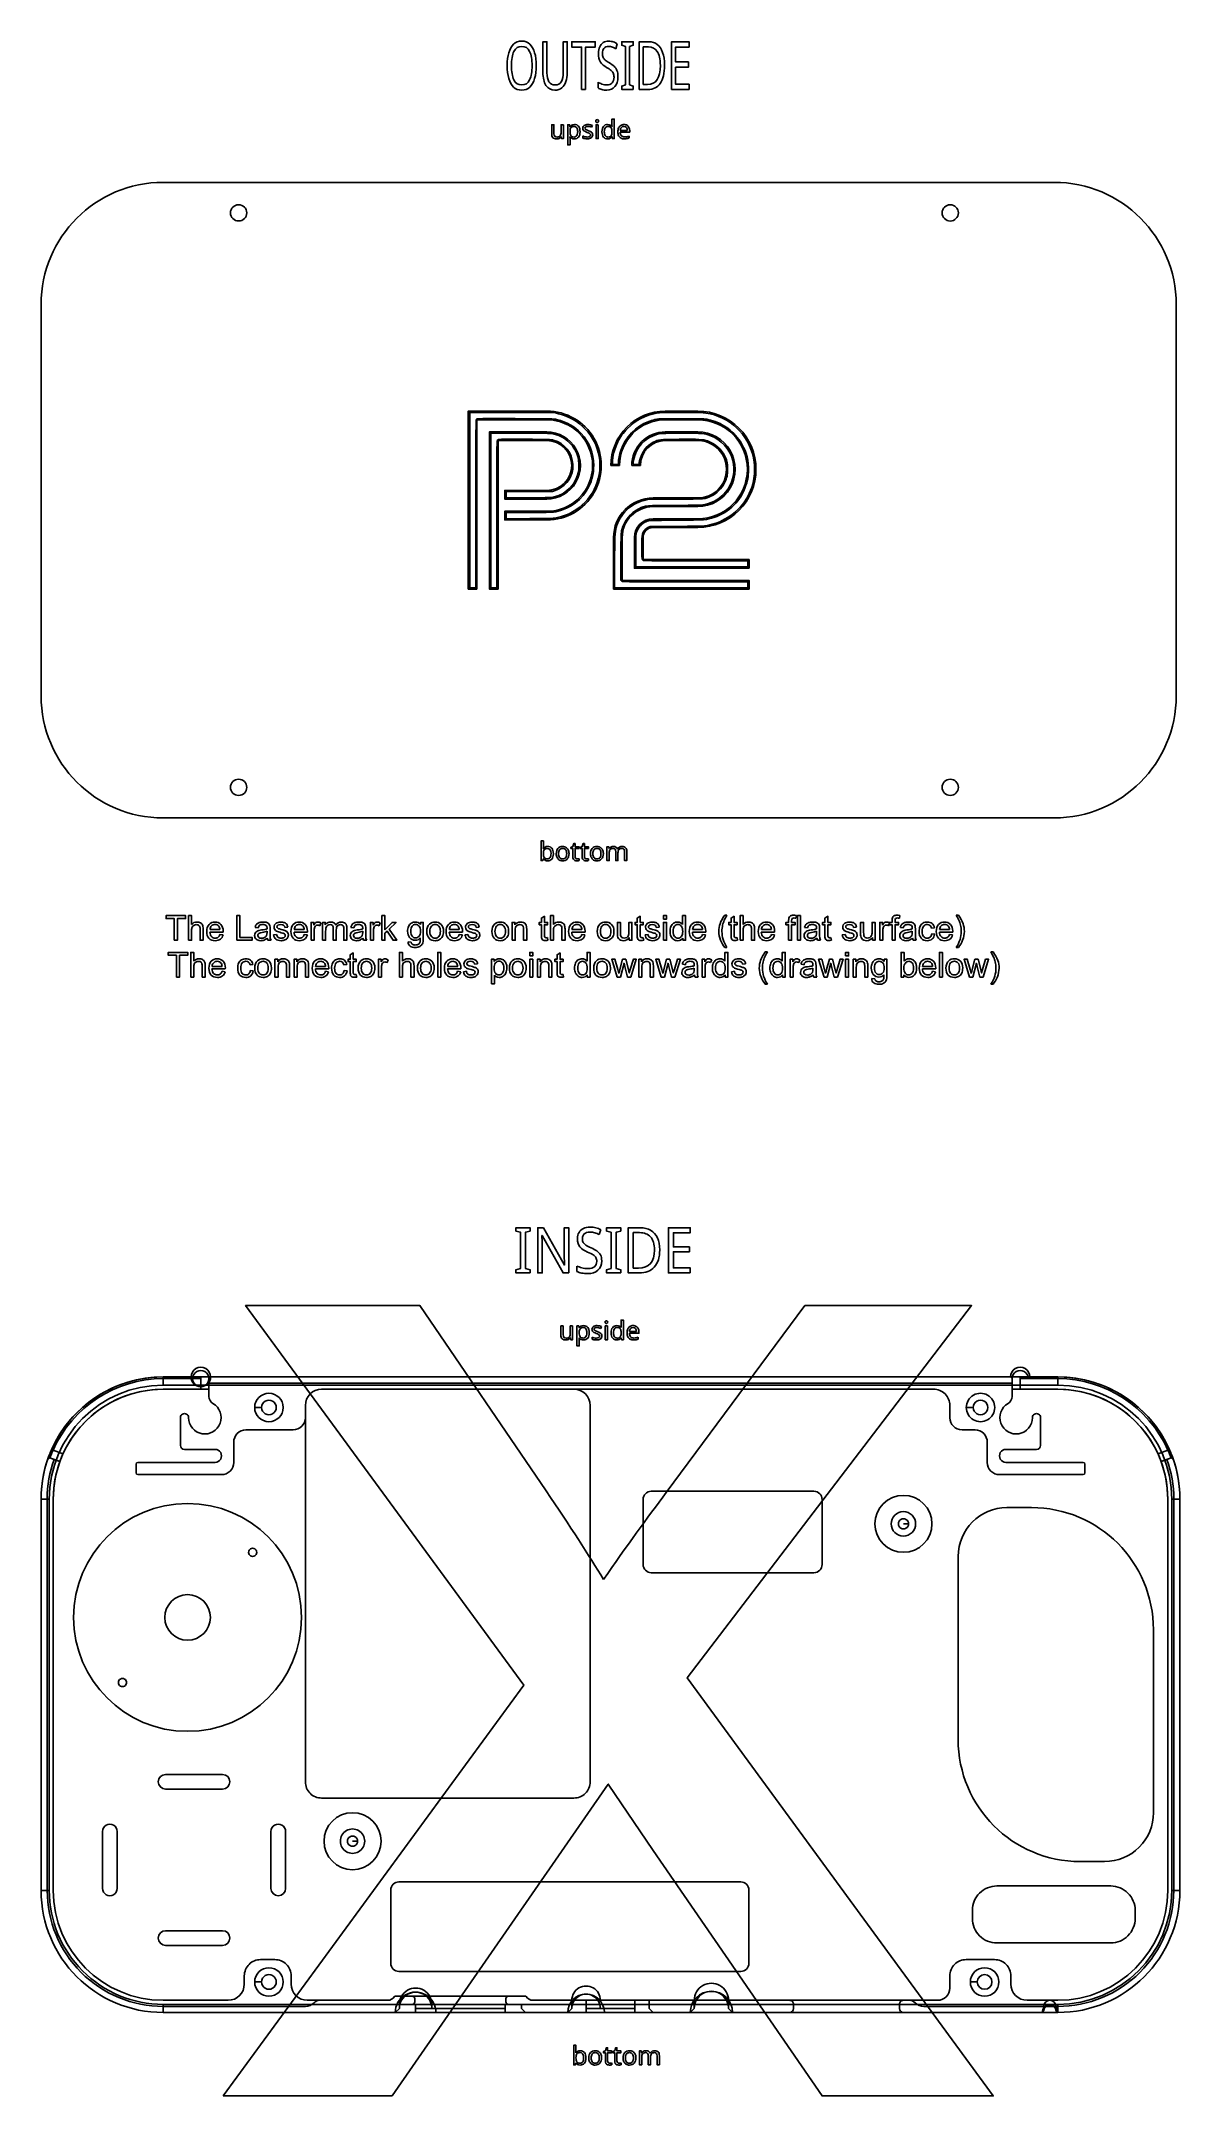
# Model space of a CAD drawing. Header units: millimetres. Extents: x 35 to 175, y 25 to 277.
import ezdxf

# ---------------------------------------------------------------- set-up
doc = ezdxf.new("R2010")
doc.units = ezdxf.units.MM
doc.layers.add('Ebene_1', color=7, linetype='CONTINUOUS')

msp = doc.modelspace()

# ---------------------------------------------------------------- linework, layer by layer
at = {"layer": 'Ebene_1', "color": 7}
for points in [[(96.9259, 273.543815), (96.9259, 277.31754), (97.414284, 277.31754), (97.414284, 273.519205)], [(99.427544, 273.527408), (99.427544, 277.31754), (99.910503, 277.31754), (99.910503, 273.527408)], [(106.053377, 277.07143), (105.901426, 276.439742)], [(109.846541, 271.460064), (108.766652, 271.460064), (108.766652, 277.31754), (109.960502, 277.31754)], [(109.889955, 276.685846), (109.255045, 276.685846), (109.255045, 272.091748), (109.781419, 272.091748)], [(103.698251, 271.656954), (103.698251, 272.362476)], [(105.40533, 267.153799), (105.40533, 267.833249), (105.68473, 267.833249), (105.68473, 265.420249), (105.45931, 265.420249), (105.41801, 265.648849), (105.40531, 265.648849)], [(97.997664, 266.007634), (97.997664, 267.122059), (98.280239, 267.122059), (98.280239, 266.026684)], [(99.439109, 267.122054), (99.439109, 265.420254), (99.210509, 265.420254), (99.169239, 265.645679), (99.156539, 265.645679)], [(99.159714, 266.236234), (99.159714, 267.122059), (99.439109, 267.122054)], [(100.25786, 265.356749), (100.25786, 264.658249), (99.978459, 264.658249), (99.978459, 267.122049), (100.20706, 267.122049), (100.24516, 266.890274), (100.25786, 266.890274)], [(100.25826, 265.636149), (100.23916, 265.636149)], [(100.25826, 266.328304), (100.25826, 266.274334)], [(100.78808, 267.153799), (100.78848, 267.153804)], [(101.82671, 265.496454), (101.82671, 265.750454)], [(103.0046, 267.039504), (102.9093, 266.817254)], [(104.87509, 265.388499), (104.87471, 265.388504)], [(105.40493, 266.902974), (105.42403, 266.902974)], [(105.40816, 266.214004), (105.40816, 266.264804)], [(107.58301, 266.385454), (107.58301, 266.217179), (106.41779, 266.217179)], [(106.42434, 266.439429), (107.29111, 266.439429)], [(107.50681, 265.744109), (107.50681, 265.499634)], [(50.252104, 260.04736), (159.751896, 260.04736)], [(35.2521, 196.946696), (35.2521, 245.047886)], [(174.7519, 245.047886), (174.7519, 196.946696)], [(88.814521, 210.05943), (87.752035, 210.05943), (87.752035, 231.935152), (97.402012, 231.935152)], [(87.925157, 220.989297), (87.925157, 231.775904), (93.129707, 231.760823), (98.334255, 231.745742), (98.83891, 231.620866)], [(97.402012, 230.871528), (88.814521, 230.871528), (88.814521, 210.05943)], [(115.964494, 231.935152), (111.964502, 231.935152)], [(111.964502, 230.871528), (115.964494, 230.871528)], [(91.40201, 210.05943), (90.339525, 210.05943), (90.339525, 229.371343), (97.402012, 229.371343)], [(90.509809, 219.721258), (90.509809, 229.239826), (94.234057, 229.224083)], [(97.402012, 228.310365), (91.40201, 228.310365), (91.40201, 210.05943)], [(111.964502, 229.371343), (115.964494, 229.371343)], [(115.964494, 228.310365), (111.964502, 228.310365)], [(105.277, 225.246494), (106.339499, 225.246494)], [(106.205696, 225.610459), (106.205696, 225.381648), (105.829747, 225.381648), (105.453795, 225.381648), (105.453795, 225.63183)], [(108.902006, 225.246494), (107.839494, 225.246494)], [(108.804023, 225.816337), (108.72373, 225.381648), (108.357592, 225.381648)], [(88.677053, 220.541299), (88.677053, 210.20269), (88.301104, 210.20269), (87.925155, 210.20269), (87.925157, 220.989297)], [(91.261707, 219.250987), (91.261707, 210.20274), (90.885758, 210.20274), (90.509809, 210.20274), (90.509809, 219.721258)], [(97.402012, 221.118999), (92.239521, 221.118999), (92.239521, 222.182623), (97.402012, 222.182623)], [(95.150433, 221.293518), (92.389557, 221.293253), (92.389557, 221.66748), (92.389557, 222.041706), (95.244421, 222.055253), (98.099286, 222.0688), (98.443983, 222.194638)], [(109.307277, 220.955139), (109.753716, 221.077882), (113.184256, 221.105513)], [(110.464501, 221.259228), (115.964494, 221.259228)], [(115.964494, 220.19825), (110.464501, 220.19825)], [(97.402012, 218.557836), (92.239521, 218.557836), (92.239521, 219.618813), (97.402012, 219.618813)], [(95.314909, 218.720955), (92.389554, 218.702779), (92.389554, 219.078706), (92.389554, 219.454637), (95.291411, 219.473793)], [(112.988639, 217.769739), (110.11438, 217.76868), (109.8187, 217.615616)], [(115.964494, 218.698065), (110.464501, 218.698065)], [(110.464501, 217.634441), (115.964494, 217.634441)], [(106.664497, 216.396192), (106.664497, 211.123053), (122.251965, 211.123053), (122.251965, 210.05943), (105.602, 210.05943), (105.602, 216.396192)], [(108.164508, 216.396192), (108.164508, 212.623239), (122.251965, 212.623239)], [(115.651308, 213.53925), (122.08944, 213.53925), (122.08944, 213.163301), (122.08944, 212.787351), (115.204866, 212.787351), (108.320294, 212.787351), (108.32041, 214.70421)], [(122.251965, 212.623239), (122.251965, 213.684217), (109.226994, 213.684217), (109.226994, 216.396192)], [(114.359096, 210.954591), (122.089557, 210.954591), (122.089557, 210.578639), (122.089557, 210.20269), (113.912657, 210.20269), (105.735759, 210.20269), (105.736161, 213.222035)], [(159.751896, 181.947486), (50.252104, 181.947486)], [(96.98036, 176.91206), (96.95814, 176.91206), (96.90099, 176.69616), (96.70089, 176.69616), (96.70089, 179.10916), (96.98029, 179.10916), (96.98029, 178.52182)], [(96.96449, 178.17257), (96.98036, 178.17257)], [(96.98029, 177.55662), (96.98029, 177.54392)], [(100.59656, 177.19193), (100.59656, 178.18253), (100.35526, 178.18253), (100.35526, 178.31588), (100.59974, 178.427), (100.71086, 178.78895), (100.87596, 178.78895), (100.87596, 178.39843), (101.36809, 178.39843), (101.36809, 178.18253), (100.87596, 178.18253), (100.87596, 177.19828)], [(101.14263, 176.8935), (101.14271, 176.89305)], [(101.38084, 176.92845), (101.38084, 176.71573)], [(101.74274, 177.19193), (101.74274, 178.18253), (101.50144, 178.18253), (101.50144, 178.31588), (101.74591, 178.427), (101.85704, 178.78895), (102.02214, 178.78895), (102.02214, 178.39843), (102.51426, 178.39843), (102.51426, 178.18253), (102.02214, 178.18253), (102.02214, 177.19828)], [(102.28882, 176.8935), (102.28889, 176.89305)], [(102.52701, 176.92845), (102.52701, 176.71573)], [(105.06704, 177.57885), (105.06704, 176.6962), (104.78764, 176.6962), (104.78764, 178.398), (105.01307, 178.398), (105.05437, 178.16622), (105.07027, 178.16622)], [(106.14651, 177.636), (106.14651, 176.6962), (105.87029, 176.6962), (105.87029, 177.79157)], [(106.09262, 178.14402), (106.10852, 178.14402)], [(106.65462, 178.42982), (106.65451, 178.42975)], [(107.22919, 177.80427), (107.22919, 176.6962), (106.95296, 176.6962), (106.95296, 177.79157)], [(53.374078, 166.902142), (53.374078, 169.93245), (53.746148, 169.93245), (53.746148, 168.845176)], [(96.740938, 167.544998), (96.740938, 168.807971), (96.468087, 168.807971), (96.468087, 169.097359), (96.740938, 169.097359), (96.740938, 169.640993), (97.110942, 169.864235), (97.110942, 169.097359), (97.485079, 169.097359), (97.485079, 168.807971), (97.110942, 168.807971), (97.110942, 167.524326)], [(97.848881, 166.902142), (97.848881, 169.93245), (98.220951, 169.93245), (98.220951, 168.845176)], [(108.510764, 167.544998), (108.510764, 168.807971), (108.237912, 168.807971), (108.237912, 169.097359), (108.510764, 169.097359), (108.510764, 169.640993), (108.880768, 169.864235), (108.880768, 169.097359), (109.254904, 169.097359), (109.254904, 168.807971), (108.880768, 168.807971), (108.880768, 167.524326)], [(114.075282, 168.845176), (114.075282, 169.93245), (114.445286, 169.93245), (114.445286, 166.902142), (114.100087, 166.902142)], [(119.271862, 169.984125), (119.538515, 169.984125)], [(120.038741, 167.544998), (120.038741, 168.807971), (119.76589, 168.807971), (119.76589, 169.097359), (120.038741, 169.097359), (120.038741, 169.640993), (120.408745, 169.864235), (120.408745, 169.097359), (120.782882, 169.097359), (120.782882, 168.807971), (120.408745, 168.807971), (120.408745, 167.524326)], [(121.146684, 166.902142), (121.146684, 169.93245), (121.518754, 169.93245), (121.518754, 168.845176)], [(127.120481, 166.902142), (127.120481, 168.807971), (126.791818, 168.807971), (126.791818, 169.097359), (127.120481, 169.097359), (127.120481, 169.330935)], [(127.490482, 169.299921), (127.490482, 169.097351), (127.918364, 169.097351), (127.918364, 168.807963), (127.490482, 168.807963), (127.490482, 166.902134), (127.120481, 166.902142)], [(128.07546, 169.946917), (128.019649, 169.62239)], [(131.570855, 167.544998), (131.570855, 168.807971), (131.298003, 168.807971), (131.298003, 169.097359), (131.570855, 169.097359), (131.570855, 169.640993), (131.940858, 169.864235), (131.940858, 169.097359), (132.314995, 169.097359), (132.314995, 168.807971), (131.940858, 168.807971), (131.940858, 167.524326)], [(139.824614, 166.902142), (139.824614, 168.807971), (139.495951, 168.807971), (139.495951, 169.097359), (139.824614, 169.097359), (139.824614, 169.330935)], [(140.194617, 169.299921), (140.194617, 169.097351), (140.622499, 169.097351), (140.622499, 168.807963), (140.194617, 168.807963), (140.194617, 166.902134), (139.824614, 166.902142)], [(140.779595, 169.946917), (140.723784, 169.62239)], [(147.71457, 169.984125), (147.981223, 169.984125)], [(53.746148, 168.103102), (53.746148, 166.902142), (53.374078, 166.902142)], [(55.162083, 168.293271), (55.162083, 166.902142), (54.790012, 166.902142), (54.790012, 168.293271)], [(57.625965, 167.904665), (55.988856, 167.904665)], [(56.009576, 168.210589), (57.235342, 168.210589)], [(57.231207, 167.609077), (57.615681, 167.561534)], [(61.91521, 168.42143), (61.551408, 168.47104)], [(63.014835, 167.867459), (63.014835, 168.003883)], [(63.508896, 166.902142), (63.12029, 166.902142)], [(63.391085, 168.318076), (63.391085, 167.821982)], [(63.818919, 167.557399), (64.186854, 167.615277)], [(65.55938, 168.530984), (65.195578, 168.481374)], [(67.981921, 167.904665), (66.344812, 167.904665)], [(66.365534, 168.210589), (67.591298, 168.210589)], [(67.587163, 167.609077), (67.971637, 167.561534)], [(68.434657, 166.902142), (68.434657, 169.097359), (68.769519, 169.097359), (68.769519, 168.76456)], [(68.806728, 168.051426), (68.806728, 166.902142), (68.434657, 166.902142)], [(69.627349, 169.027077), (69.499193, 168.681878)], [(69.848525, 166.902142), (69.848525, 169.097359), (70.18132, 169.097359), (70.18132, 168.789365)], [(70.220595, 168.041092), (70.220595, 166.902142), (69.848525, 166.902142)], [(71.524909, 168.177516), (71.524909, 166.902142), (71.152838, 166.902142), (71.152838, 168.328413)], [(72.823021, 168.409026), (72.823021, 166.902142), (72.453017, 166.902142), (72.453017, 168.285003)], [(73.676765, 168.42143), (73.312963, 168.47104)], [(74.776389, 167.867459), (74.776389, 168.003883)], [(75.270454, 166.902142), (74.881847, 166.902142)], [(75.15264, 168.318076), (75.15264, 167.821982)], [(75.725169, 166.902142), (75.725169, 169.097359), (76.060031, 169.097359), (76.060031, 168.76456)], [(76.097239, 168.051426), (76.097239, 166.902142), (75.725169, 166.902142)], [(76.91786, 169.027077), (76.789702, 168.681878)], [(80.363646, 166.720241), (80.725379, 166.666499)], [(81.880864, 168.832775), (81.880864, 169.097359), (82.223997, 169.097359), (82.223997, 167.199799)], [(87.038123, 167.904665), (85.401063, 167.904665)], [(85.421733, 168.210589), (86.6475, 168.210589)], [(86.643364, 167.609077), (87.027838, 167.561534)], [(87.346164, 167.557399), (87.714101, 167.615277)], [(89.086627, 168.530984), (88.722825, 168.481374)], [(93.142192, 166.902142), (93.142192, 169.097359), (93.477057, 169.097359), (93.477057, 168.785232)], [(93.514255, 168.101036), (93.514255, 166.902142), (93.142192, 166.902142)], [(94.926055, 168.25193), (94.926055, 166.902142), (94.553985, 166.902142), (94.553985, 168.237463)], [(97.485079, 167.234938), (97.538824, 166.906278)], [(98.220951, 168.103102), (98.220951, 166.902142), (97.848881, 166.902142)], [(99.636888, 168.293271), (99.636888, 166.902142), (99.264817, 166.902142), (99.264817, 168.293271)], [(102.10077, 167.904665), (100.46366, 167.904665)], [(100.48438, 168.210589), (101.710144, 168.210589)], [(101.706011, 167.609077), (102.090483, 167.561534)], [(106.079915, 167.737234), (106.079915, 169.097359), (106.451985, 169.097359), (106.451985, 167.87986)], [(107.48757, 167.921201), (107.48757, 169.097359), (107.85964, 169.097359), (107.85964, 166.902142), (107.526844, 166.902142)], [(107.526844, 166.902142), (107.526844, 167.224603)], [(109.254904, 167.234938), (109.308646, 166.906278)], [(109.469878, 167.557399), (109.837813, 167.615277)], [(111.210339, 168.530984), (110.846537, 168.481374)], [(114.100087, 166.902142), (114.100087, 167.179129)], [(116.927771, 167.904665), (115.290661, 167.904665)], [(115.311381, 168.210589), (116.537148, 168.210589)], [(116.533012, 167.609077), (116.917486, 167.561534)], [(120.782882, 167.234938), (120.836627, 166.906278)], [(121.518754, 168.103102), (121.518754, 166.902142), (121.146684, 166.902142)], [(122.934688, 168.293271), (122.934688, 166.902142), (122.562618, 166.902142), (122.562618, 168.293271)], [(125.398573, 167.904665), (123.761463, 167.904665)], [(123.782183, 168.210589), (125.007947, 168.210589)], [(125.003814, 167.609077), (125.388286, 167.561534)], [(129.4501, 168.42143), (129.086298, 168.47104)], [(130.549727, 167.867459), (130.549727, 168.003883)], [(131.043789, 166.902142), (130.655182, 166.902142)], [(130.925978, 168.318076), (130.925978, 167.821982)], [(132.314995, 167.234938), (132.368737, 166.906278)], [(133.706124, 167.557399), (134.074062, 167.615277)], [(135.446588, 168.530984), (135.082786, 168.481374)], [(135.963361, 167.737234), (135.963361, 169.097359), (136.335431, 169.097359), (136.335431, 167.87986)], [(137.371016, 167.921201), (137.371016, 169.097359), (137.743086, 169.097359), (137.743086, 166.902142), (137.410291, 166.902142)], [(137.410291, 166.902142), (137.410291, 167.224603)], [(138.321862, 166.902142), (138.321862, 169.097359), (138.656727, 169.097359), (138.656727, 168.76456)], [(138.693933, 168.051426), (138.693933, 166.902142), (138.321862, 166.902142)], [(139.514556, 169.027077), (139.386397, 168.681878)], [(141.213726, 168.42143), (140.849924, 168.47104)], [(142.31335, 167.867459), (142.31335, 168.003883)], [(142.807415, 166.902142), (142.418771, 166.902142)], [(142.689601, 168.318076), (142.689601, 167.821982)], [(145.029465, 168.452437), (144.667729, 168.396625)], [(144.698736, 167.706227), (145.064604, 167.658687)], [(147.280439, 167.904665), (145.64333, 167.904665)], [(145.66405, 168.210589), (146.889817, 168.210589)], [(146.885681, 167.609077), (147.270155, 167.561534)], [(53.639669, 162.38292), (53.639669, 165.413225), (54.011739, 165.413225), (54.011739, 164.325954)], [(63.995627, 162.38292), (63.995627, 164.578133), (64.330489, 164.578133), (64.330489, 164.26601)], [(66.350003, 162.38292), (66.350003, 164.578133), (66.684868, 164.578133), (66.684868, 164.26601)], [(73.24364, 163.025775), (73.24364, 164.288745), (72.970789, 164.288745), (72.970789, 164.578133), (73.24364, 164.578133), (73.24364, 165.12177), (73.613644, 165.345012), (73.613644, 164.578133), (73.987781, 164.578133), (73.987781, 164.288745), (73.613644, 164.288745), (73.613644, 163.005103)], [(76.701826, 162.38292), (76.701826, 164.578133), (77.036691, 164.578133), (77.036691, 164.245338)], [(77.89452, 164.507855), (77.766361, 164.162656)], [(79.291851, 162.38292), (79.291851, 165.413225), (79.663921, 165.413225), (79.663921, 164.325954)], [(90.588318, 161.541627), (90.588318, 164.578133), (90.927316, 164.578133), (90.927316, 164.292881)], [(96.237585, 162.382925), (96.237585, 164.578139), (96.57245, 164.578139), (96.57245, 164.266015)], [(98.660176, 163.025781), (98.660176, 164.288751), (98.387325, 164.288751), (98.387325, 164.578139), (98.660176, 164.578139), (98.660176, 165.121775), (99.03018, 165.345018), (99.03018, 164.578139), (99.404317, 164.578139), (99.404317, 164.288751), (99.03018, 164.288751), (99.03018, 163.005109)], [(102.343674, 164.325959), (102.343674, 165.41323), (102.713675, 165.41323), (102.713675, 162.382925), (102.368478, 162.382925)], [(106.058175, 162.382973), (105.386382, 164.578186), (105.770853, 164.578186), (106.120185, 163.311081), (106.250411, 162.839792)], [(106.364099, 163.292478), (106.713431, 164.578186), (107.095836, 164.578186), (107.424499, 163.304879), (107.534052, 162.885268), (107.660145, 163.309014), (108.036348, 164.578186), (108.398084, 164.578186), (107.711821, 162.382973), (107.32528, 162.382973), (106.975948, 163.697621), (106.8912, 164.071758), (106.446782, 162.382973), (106.058175, 162.382973)], [(108.71021, 162.382973), (108.71021, 164.578186), (109.045072, 164.578186), (109.045072, 164.266063)], [(111.469729, 162.382973), (110.797937, 164.578186), (111.182411, 164.578186), (111.531743, 163.311081), (111.661968, 162.839792)], [(111.775654, 163.292478), (112.124989, 164.578186), (112.507394, 164.578186), (112.836056, 163.304879), (112.94561, 162.885268), (113.0717, 163.309014), (113.447905, 164.578186), (113.809638, 164.578186), (113.123375, 162.382973), (112.736838, 162.382973), (112.387503, 163.697621), (112.302754, 164.071758), (111.858336, 162.382973), (111.469729, 162.382973)], [(116.472008, 162.382973), (116.472008, 164.578186), (116.806873, 164.578186), (116.806873, 164.245391)], [(117.664702, 164.507908), (117.536543, 164.162708)], [(119.538515, 166.01124), (119.271862, 166.01124)], [(119.285275, 164.326007), (119.285275, 165.413277), (119.655276, 165.413277), (119.655276, 162.382973), (119.31008, 162.382973)], [(124.244143, 165.464956), (124.510796, 165.464956)], [(126.342207, 164.326007), (126.342207, 165.413277), (126.712211, 165.413277), (126.712211, 162.382973), (126.367012, 162.382973)], [(127.293054, 162.382973), (127.293054, 164.578186), (127.627918, 164.578186), (127.627918, 164.245391)], [(128.485745, 164.507908), (128.357589, 164.162708)], [(131.466443, 162.382973), (130.79465, 164.578186), (131.179121, 164.578186), (131.528453, 163.311081), (131.658678, 162.839792)], [(131.772367, 163.292478), (132.121699, 164.578186), (132.504104, 164.578186), (132.832767, 163.304879), (132.94232, 162.885268), (133.068413, 163.309014), (133.444616, 164.578186), (133.806352, 164.578186), (133.120089, 162.382973), (132.733548, 162.382973), (132.384216, 163.697621), (132.299468, 164.071758), (131.85505, 162.382973), (131.466443, 162.382973)], [(135.058987, 162.382973), (135.058987, 164.578186), (135.393852, 164.578186), (135.393852, 164.266063)], [(138.862372, 164.313603), (138.862372, 164.578186), (139.205505, 164.578186), (139.205505, 162.680629)], [(141.287033, 162.382973), (140.941833, 162.382973), (140.941833, 165.413225), (141.313904, 165.413225), (141.313904, 164.332156)], [(147.981223, 166.01124), (147.71457, 166.01124)], [(149.352697, 162.382973), (148.680904, 164.578186), (149.065375, 164.578186), (149.41471, 163.311081), (149.544932, 162.839792)], [(149.658621, 163.292478), (150.007953, 164.578186), (150.390361, 164.578186), (150.719021, 163.304879), (150.828577, 162.885268), (150.954667, 163.309014), (151.33087, 164.578186), (151.692605, 164.578186), (151.006342, 162.382973), (150.619802, 162.382973), (150.27047, 163.697621), (150.185721, 164.071758), (149.741303, 162.382973), (149.352697, 162.382973)], [(151.981993, 165.464956), (152.248643, 165.464956)], [(54.011739, 163.58388), (54.011739, 162.38292), (53.639669, 162.38292)], [(55.427673, 163.774049), (55.427673, 162.38292), (55.055603, 162.38292), (55.055603, 163.774049)], [(57.891558, 163.385442), (56.254448, 163.385442)], [(56.275168, 163.691366), (57.500932, 163.691366)], [(57.496799, 163.089852), (57.881271, 163.042312)], [(61.287781, 163.933212), (60.926045, 163.877403)], [(60.957052, 163.187005), (61.32292, 163.139462)], [(64.367692, 163.581813), (64.367692, 162.38292), (63.995627, 162.38292)], [(65.77949, 163.732708), (65.77949, 162.38292), (65.40742, 162.38292), (65.40742, 163.718238)], [(66.722069, 163.581813), (66.722069, 162.38292), (66.350003, 162.38292)], [(68.133869, 163.732708), (68.133869, 162.38292), (67.761799, 162.38292), (67.761799, 163.718238)], [(70.601892, 163.385442), (68.964783, 163.385442)], [(68.985502, 163.691366), (70.211266, 163.691366)], [(70.207134, 163.089852), (70.591605, 163.042312)], [(72.82196, 163.933212), (72.460225, 163.877403)], [(72.491231, 163.187005), (72.8571, 163.139462)], [(73.987781, 162.715715), (74.041526, 162.387053)], [(77.073897, 163.532204), (77.073897, 162.38292), (76.701826, 162.38292)], [(79.663921, 163.58388), (79.663921, 162.38292), (79.291851, 162.38292)], [(81.079855, 163.774049), (81.079855, 162.38292), (80.707785, 162.38292), (80.707785, 163.774049)], [(86.838627, 163.385442), (85.201518, 163.385442)], [(85.222238, 163.691366), (86.448002, 163.691366)], [(86.443869, 163.089852), (86.82834, 163.042312)], [(87.146669, 163.038176), (87.514603, 163.096054)], [(88.88713, 164.011761), (88.523327, 163.962152)], [(90.960389, 162.610295), (90.960389, 161.541627), (90.588318, 161.541627)], [(96.609648, 163.581818), (96.609648, 162.382925), (96.237585, 162.382925)], [(98.021448, 163.732713), (98.021448, 162.382925), (97.649378, 162.382925), (97.649378, 163.718243)], [(99.404317, 162.715721), (99.458062, 162.387058)], [(102.368478, 162.382925), (102.368478, 162.65991)], [(109.082275, 163.581866), (109.082275, 162.382973), (108.71021, 162.382973)], [(110.494073, 163.732761), (110.494073, 162.382973), (110.122003, 162.382973), (110.122003, 163.71829)], [(114.423607, 163.902261), (114.059804, 163.95187)], [(115.523231, 163.348289), (115.523231, 163.484714)], [(116.017293, 162.382973), (115.628686, 162.382973)], [(115.899481, 163.798906), (115.899481, 163.302813)], [(116.844078, 163.532257), (116.844078, 162.382973), (116.472008, 162.382973)], [(119.31008, 162.382973), (119.31008, 162.659957)], [(120.091426, 163.038229), (120.459364, 163.096107)], [(121.83189, 164.011814), (121.468087, 163.962205)], [(126.367012, 162.382973), (126.367012, 162.659957)], [(127.665124, 163.532257), (127.665124, 162.382973), (127.293054, 162.382973)], [(129.008763, 163.902261), (128.644961, 163.95187)], [(130.108387, 163.348289), (130.108387, 163.484714)], [(130.602449, 162.382973), (130.213842, 162.382973)], [(130.484638, 163.798906), (130.484638, 163.302813)], [(135.431052, 163.581866), (135.431052, 162.382973), (135.058987, 162.382973)], [(136.842853, 163.732761), (136.842853, 162.382973), (136.470782, 162.382973), (136.470782, 163.71829)], [(137.345154, 162.201072), (137.706889, 162.147327)], [(141.287033, 162.657838), (141.287033, 162.382973)], [(145.195796, 163.385495), (143.558687, 163.385495)], [(143.579406, 163.691419), (144.805171, 163.691419)], [(144.801038, 163.089905), (145.185509, 163.042365)], [(124.510796, 161.49207), (124.244143, 161.49207)], [(152.248643, 161.49207), (151.981993, 161.49207)], [(96.84068, 129.122617), (96.84068, 126.017292), (96.280069, 126.017292), (96.280069, 131.574186), (96.982523, 131.574186), (99.555911, 126.974573), (99.582927, 126.974573)], [(99.535882, 128.437732), (99.535882, 131.574186), (100.103246, 131.574186), (100.103013, 126.017292)], [(104.034021, 131.340757), (103.8449, 130.741489)], [(108.755295, 126.017292), (107.411182, 126.017292), (107.411182, 131.574186), (108.897129, 131.574186)], [(100.103013, 126.017292), (99.393805, 126.017292), (96.813664, 130.632471), (96.786648, 130.632471)], [(108.809327, 130.974972), (108.019071, 130.974972), (108.019071, 126.616614), (108.674237, 126.616614)], [(101.102653, 126.204113), (101.102653, 126.873434)], [(57.625651, 24.883117), (94.566683, 75.364523), (60.386707, 122.004943), (81.808698, 122.004943), (97.32774, 99.233432)], [(112.085108, 99.050526), (129.127491, 122.004943), (149.597394, 122.004943), (114.655749, 76.279016), (152.26324, 24.883117), (131.222085, 24.883117), (110.466557, 55.062225), (104.944447, 63.201409), (78.381179, 24.883117), (57.625651, 24.883117)], [(99.125482, 118.40261), (99.125482, 119.51704), (99.408057, 119.51704), (99.408057, 118.42166)], [(100.56696, 119.51702), (100.56696, 117.81522), (100.33836, 117.81522), (100.29706, 118.04064), (100.28436, 118.04064)], [(100.28753, 118.63121), (100.28753, 119.51704), (100.56696, 119.51702)], [(101.38571, 117.75165), (101.38571, 117.05315), (101.10631, 117.05315), (101.10631, 119.51695), (101.33491, 119.51695), (101.37301, 119.28517), (101.38571, 119.28517)], [(101.38611, 118.72322), (101.38611, 118.66922)], [(101.91594, 119.5487), (101.91634, 119.54872)], [(104.13257, 119.43462), (104.03727, 119.21237)], [(106.53279, 119.29792), (106.55179, 119.29792)], [(106.53309, 119.54875), (106.53309, 120.2282), (106.81249, 120.2282), (106.81249, 117.8152), (106.58706, 117.8152), (106.54576, 118.0438), (106.53306, 118.0438)], [(108.71076, 118.78042), (108.71076, 118.61214), (107.54554, 118.61214)], [(107.55209, 118.83434), (108.41886, 118.83434)], [(101.38611, 118.03105), (101.36701, 118.03105)], [(102.95456, 117.89142), (102.95456, 118.14542)], [(104.16745, 118.28522), (104.16741, 118.28507)], [(106.00283, 117.78345), (106.00256, 117.78342)], [(106.53591, 118.60892), (106.53591, 118.65972)], [(108.63456, 118.13909), (108.63456, 117.89461)], [(50.251944, 113.23466), (160.202056, 113.23466)], [(54.87712, 113.23466), (50.251944, 113.23466)], [(50.251944, 113.23466), (50.251944, 112.234537)], [(50.251944, 113.23466), (50.251944, 112.234537)], [(50.251944, 113.23466), (160.202056, 113.23466)], [(50.251944, 113.034636), (50.251944, 113.23466)], [(54.87712, 113.23466), (50.251944, 113.23466)], [(50.251944, 113.034636), (50.251944, 113.23466)], [(54.87712, 113.034636), (50.251944, 113.034636)], [(54.87712, 113.034636), (50.251944, 113.034636)], [(50.251944, 112.234537), (160.202056, 112.234537)], [(50.251944, 112.234537), (160.202056, 112.234537)], [(55.876979, 111.734739), (50.251944, 111.734739)], [(50.251944, 111.734739), (54.87712, 111.734739)], [(55.876979, 111.734739), (50.251944, 111.734739)], [(50.251944, 111.734739), (54.87712, 111.734739)], [(54.87712, 113.034636), (54.87712, 113.23466)], [(54.87712, 113.034636), (54.87712, 113.23466)], [(54.87712, 113.034636), (54.87712, 111.734739)], [(54.87712, 113.034636), (54.87712, 111.734739)], [(55.876979, 113.034636), (56.077004, 113.23466), (154.376996, 113.23466)], [(55.876979, 113.034636), (56.077004, 113.23466)], [(55.876979, 113.034636), (56.077004, 113.23466)], [(55.876979, 113.034636), (56.077004, 113.23466)], [(55.876979, 113.034636), (55.876979, 112.484568)], [(55.876979, 113.034636), (55.876979, 113.034636), (55.876979, 112.484568), (55.876979, 112.484568)], [(55.876979, 113.034636), (55.876979, 111.734739)], [(55.876979, 113.034636), (55.876979, 111.734739)], [(55.876979, 112.484568), (154.577021, 112.484568)], [(55.876979, 110.832776), (55.876979, 112.484568)], [(55.876979, 112.484568), (154.577021, 112.484568), (154.577021, 112.484568)], [(55.876979, 112.484568), (154.577021, 112.484568)], [(55.876979, 112.484568), (154.577021, 112.484568)], [(55.876979, 110.832776), (55.876979, 112.484568)], [(55.876979, 111.734739), (55.876979, 110.832776)], [(55.876979, 111.734739), (55.876979, 110.832776)], [(56.077004, 113.23466), (154.376996, 113.23466)], [(69.727105, 111.734739), (144.926885, 111.734739)], [(69.727105, 111.734739), (69.727105, 111.734739), (100.726999, 111.734739), (100.726999, 111.734739)], [(69.727105, 111.734739), (144.926885, 111.734739)], [(69.727105, 111.734739), (100.726999, 111.734739)], [(144.926885, 111.734739), (100.726999, 111.734739)], [(144.926885, 111.734739), (100.726999, 111.734739)], [(154.577021, 113.034636), (154.376996, 113.23466)], [(154.577021, 113.034636), (154.376996, 113.23466)], [(154.577021, 113.034636), (154.376996, 113.23466)], [(154.577021, 113.034636), (154.376996, 113.23466)], [(154.577021, 113.034636), (154.577021, 112.484568)], [(154.577021, 111.734739), (154.577021, 113.034636)], [(154.577021, 113.034636), (154.577021, 112.484568)], [(154.577021, 111.734739), (154.577021, 113.034636)], [(154.577021, 112.484568), (154.577021, 110.832776)], [(154.577021, 112.484568), (154.577021, 110.832776)], [(154.577021, 111.734739), (154.577021, 110.832776)], [(154.577021, 111.734739), (160.202056, 111.734739)], [(154.577021, 111.734739), (160.202056, 111.734739)], [(154.577021, 111.734739), (154.577021, 111.734739), (154.577021, 110.832776), (154.577021, 110.832776)], [(155.57688, 113.23466), (160.202056, 113.23466)], [(155.57688, 113.034636), (155.57688, 113.23466)], [(155.57688, 113.23466), (160.202056, 113.23466)], [(155.57688, 113.034636), (155.57688, 113.23466)], [(155.57688, 113.034636), (160.202056, 113.034636)], [(155.57688, 113.034636), (160.202056, 113.034636)], [(160.202056, 111.734739), (155.57688, 111.734739), (155.57688, 113.034636)], [(155.57688, 111.734739), (155.57688, 113.034636)], [(160.202056, 111.734739), (155.57688, 111.734739)], [(160.202056, 113.034636), (160.202056, 113.23466)], [(160.202056, 113.23466), (160.202056, 112.234537)], [(160.202056, 113.23466), (160.202056, 112.234537)], [(160.202056, 113.034636), (160.202056, 113.23466)], [(61.502013, 109.484726), (62.352119, 109.484726)], [(61.502013, 109.484726), (62.352119, 109.484726)], [(67.727122, 63.484854), (67.727122, 63.484854), (67.727122, 109.734756), (67.727122, 109.734756)], [(67.727122, 108.234571), (67.727122, 109.734756)], [(67.727122, 108.234571), (67.727122, 109.734756)], [(67.727122, 63.484854), (67.727122, 109.734756)], [(102.727003, 109.734756), (102.727003, 63.484854)], [(102.727003, 109.734756), (102.727003, 63.484854), (102.727003, 63.484854)], [(102.727003, 109.734756), (102.727003, 63.484854)], [(102.727003, 109.734756), (102.727003, 63.484854)], [(146.926868, 109.734756), (146.926868, 108.234571)], [(146.926868, 108.234571), (146.926868, 109.734756)], [(146.926868, 109.734756), (146.926868, 108.234571)], [(146.926868, 108.234571), (146.926868, 109.734756)], [(148.951987, 109.484726), (149.801827, 109.484726)], [(148.951987, 109.484726), (149.801827, 109.484726)], [(52.377075, 104.833886), (52.377075, 108.234571)], [(52.377075, 108.234571), (52.377075, 104.833886)], [(52.377075, 104.833886), (52.377075, 108.234571)], [(52.377075, 108.234571), (52.377075, 104.833886)], [(66.226937, 106.73465), (60.427013, 106.73465)], [(60.427013, 106.73465), (60.427013, 106.73465), (66.226937, 106.73465)], [(66.226937, 106.73465), (60.427013, 106.73465)], [(60.427013, 106.73465), (66.226937, 106.73465)], [(67.727122, 63.484854), (67.727122, 108.234571)], [(67.727122, 63.484854), (67.727122, 108.234571)], [(148.427054, 106.73465), (150.026987, 106.73465)], [(150.026987, 106.73465), (148.427054, 106.73465)], [(148.427054, 106.73465), (150.026987, 106.73465)], [(150.026987, 106.73465), (148.427054, 106.73465)], [(158.076925, 104.833886), (158.076925, 108.234571)], [(158.076925, 108.234571), (158.076925, 104.833886)], [(158.076925, 104.833886), (158.076925, 108.234571)], [(158.076925, 108.234571), (158.076925, 104.833886)], [(36.535551, 104.305593), (36.529995, 104.292893)], [(36.535551, 104.305593), (36.529995, 104.292893)], [(36.718524, 104.225345), (36.535432, 104.30472)], [(36.718524, 104.225345), (36.535432, 104.30472)], [(36.718524, 104.225345), (37.943014, 103.778199)], [(36.718524, 104.225345), (37.943014, 103.778199)], [(56.627072, 104.333824), (52.877137, 104.333824)], [(52.877137, 104.333824), (56.627072, 104.333824)], [(56.627072, 104.333824), (52.877137, 104.333824)], [(52.877137, 104.333824), (56.627072, 104.333824)], [(58.927092, 105.233406), (58.927092, 102.735742)], [(58.927092, 102.735742), (58.927092, 105.233406)], [(58.927092, 105.233406), (58.927092, 102.735742)], [(58.927092, 102.735742), (58.927092, 105.233406)], [(151.526908, 105.233406), (151.526908, 102.735742)], [(151.526908, 102.735742), (151.526908, 105.233406)], [(151.526908, 105.233406), (151.526908, 102.735742)], [(151.526908, 102.735742), (151.526908, 105.233406)], [(153.826928, 104.333824), (157.576863, 104.333824)], [(157.576863, 104.333824), (153.826928, 104.333824)], [(153.826928, 104.333824), (157.576863, 104.333824)], [(157.576863, 104.333824), (153.826928, 104.333824)], [(172.510986, 103.778199), (173.735476, 104.225345)], [(172.510986, 103.778199), (173.735476, 104.225345)], [(173.735476, 104.225345), (173.918568, 104.30472)], [(173.735476, 104.225345), (173.918568, 104.30472)], [(173.918449, 104.305593), (173.924005, 104.292893)], [(173.918449, 104.305593), (173.924005, 104.292893)], [(36.344668, 103.296658), (36.08961, 103.177596)], [(36.344668, 103.296658), (36.08961, 103.177596)], [(36.344668, 103.296658), (36.861399, 103.108804)], [(36.344668, 103.296658), (36.344668, 103.296658), (36.861399, 103.108804), (36.861399, 103.108804)], [(36.344668, 103.296658), (37.566248, 102.852159)], [(36.344668, 103.296658), (37.566248, 102.852159)], [(37.566248, 102.852159), (36.861399, 103.108804)], [(37.566248, 102.852159), (36.861399, 103.108804)], [(46.927194, 101.433994), (46.927194, 102.534659)], [(46.927194, 102.534659), (46.927194, 101.433994)], [(46.927194, 101.433994), (46.927194, 102.534659)], [(46.927194, 102.534659), (46.927194, 101.433994)], [(47.126954, 102.735742), (56.627072, 102.735742)], [(56.627072, 102.735742), (56.627072, 102.735742), (47.126954, 102.735742)], [(47.126954, 102.735742), (56.627072, 102.735742)], [(56.627072, 102.735742), (47.126954, 102.735742)], [(57.427171, 101.235557), (47.126954, 101.235557)], [(47.126954, 101.235557), (57.427171, 101.235557)], [(57.427171, 101.235557), (47.126954, 101.235557)], [(47.126954, 101.235557), (57.427171, 101.235557)], [(153.026829, 101.235557), (163.327046, 101.235557)], [(163.327046, 101.235557), (153.026829, 101.235557)], [(153.026829, 101.235557), (163.327046, 101.235557)], [(163.327046, 101.235557), (153.026829, 101.235557)], [(163.327046, 102.735742), (153.826928, 102.735742)], [(153.826928, 102.735742), (163.327046, 102.735742)], [(163.327046, 102.735742), (153.826928, 102.735742)], [(153.826928, 102.735742), (163.327046, 102.735742)], [(163.526806, 101.433994), (163.526806, 102.534659)], [(163.526806, 102.534659), (163.526806, 101.433994)], [(163.526806, 101.433994), (163.526806, 102.534659)], [(163.526806, 102.534659), (163.526806, 101.433994)], [(172.887752, 102.852159), (174.109332, 103.296658)], [(172.887752, 102.852159), (174.109332, 103.296658)], [(173.592601, 103.108804), (172.887752, 102.852159)], [(173.592601, 103.108804), (172.887752, 102.852159)], [(173.592601, 103.108804), (174.109332, 103.296658), (174.36439, 103.177596)], [(173.592601, 103.108804), (173.592601, 103.108804), (174.109332, 103.296658), (174.109332, 103.296658), (174.109332, 103.296658)], [(174.109332, 103.296658), (174.36439, 103.177596)], [(110.226984, 99.185039), (130.226971, 99.185039)], [(110.226984, 99.185039), (130.226971, 99.185039)], [(110.226984, 99.185039), (130.226971, 99.185039)], [(110.226984, 99.185039), (130.226971, 99.185039)], [(35.252205, 50.133996), (35.252205, 98.235186)], [(35.252205, 50.133996), (35.252205, 50.133996), (35.252205, 98.235186)], [(35.252205, 50.133996), (35.252205, 98.235186), (35.252205, 98.235186)], [(35.252205, 50.133996), (35.252205, 98.235186)], [(35.252205, 98.235186), (36.252064, 98.235186)], [(35.252205, 98.235186), (36.252064, 98.235186)], [(36.002033, 50.133996), (36.002033, 98.235186)], [(36.002033, 50.133996), (36.002033, 98.235186)], [(36.002033, 50.133996), (36.002033, 98.235186)], [(36.002033, 50.133996), (36.002033, 98.235186)], [(36.252064, 50.133996), (36.252064, 98.235186)], [(36.252064, 50.133996), (36.252064, 98.235186)], [(36.752126, 50.133996), (36.752126, 98.235186)], [(36.752126, 98.235186), (36.752126, 50.133996)], [(36.752126, 98.235186), (36.752126, 50.133996)], [(36.752126, 50.133996), (36.752126, 98.235186)], [(109.226992, 90.183925), (109.226992, 98.184915)], [(109.226992, 90.183925), (109.226992, 98.184915)], [(109.226992, 90.183925), (109.226992, 98.184915)], [(109.226992, 90.183925), (109.226992, 98.184915)], [(131.226963, 98.184915), (131.226963, 90.183925)], [(131.226963, 98.184915), (131.226963, 90.183925)], [(131.226963, 98.184915), (131.226963, 90.183925)], [(131.226963, 98.184915), (131.226963, 90.183925)], [(153.951812, 97.184791), (156.951918, 97.184791)], [(153.951812, 97.184791), (156.951918, 97.184791)], [(153.951812, 97.184791), (156.951918, 97.184791)], [(153.951812, 97.184791), (156.951918, 97.184791)], [(173.701874, 98.235186), (173.701874, 50.133996)], [(173.701874, 50.133996), (173.701874, 98.235186)], [(173.701874, 98.235186), (173.701874, 50.133996)], [(173.701874, 50.133996), (173.701874, 98.235186)], [(174.201936, 98.235186), (174.201936, 50.133996)], [(175.201795, 98.235186), (174.201936, 98.235186)], [(174.201936, 98.235186), (174.201936, 50.133996)], [(175.201795, 98.235186), (174.201936, 98.235186)], [(174.451967, 98.235186), (174.451967, 50.133996)], [(174.451967, 98.235186), (174.451967, 50.133996)], [(174.451967, 98.235186), (174.451967, 50.133996)], [(174.451967, 98.235186), (174.451967, 50.133996)], [(175.201795, 98.235186), (175.201795, 50.133996)], [(175.201795, 98.235186), (175.201795, 98.235186), (175.201795, 50.133996)], [(175.201795, 98.235186), (175.201795, 50.133996), (175.201795, 50.133996)], [(175.201795, 98.235186), (175.201795, 50.133996)], [(141.851902, 95.184544), (141.226957, 95.184544)], [(141.851902, 95.184544), (141.226957, 95.184544)], [(147.951863, 68.68391), (147.951863, 91.184049)], [(147.951863, 68.68391), (147.951863, 91.184049)], [(147.951863, 68.68391), (147.951863, 91.184049)], [(147.951863, 68.68391), (147.951863, 91.184049)], [(130.226971, 89.183801), (110.226984, 89.183801)], [(130.226971, 89.183801), (110.226984, 89.183801)], [(130.226971, 89.183801), (110.226984, 89.183801)], [(130.226971, 89.183801), (110.226984, 89.183801)], [(171.951922, 82.185581), (171.951922, 59.685442)], [(171.951922, 82.185581), (171.951922, 59.685442)], [(171.951922, 82.185581), (171.951922, 59.685442)], [(171.951922, 82.185581), (171.951922, 59.685442)], [(57.552054, 64.384437), (50.551981, 64.384437)], [(57.552054, 64.384437), (50.551981, 64.384437)], [(57.552054, 64.384437), (50.551981, 64.384437)], [(57.552054, 64.384437), (50.551981, 64.384437)], [(50.551981, 62.585272), (57.552054, 62.585272)], [(50.551981, 62.585272), (57.552054, 62.585272)], [(50.551981, 62.585272), (57.552054, 62.585272), (57.552054, 62.585272)], [(50.551981, 62.585272), (57.552054, 62.585272)], [(100.726999, 61.484607), (69.727105, 61.484607)], [(100.726999, 61.484607), (69.727105, 61.484607), (69.727105, 61.484607)], [(100.726999, 61.484607), (69.727105, 61.484607)], [(100.726999, 61.484607), (69.727105, 61.484607)], [(42.802081, 57.38357), (42.802081, 50.38535)], [(42.802081, 57.38357), (42.802081, 50.38535)], [(42.802081, 57.38357), (42.802081, 50.38535), (42.802081, 50.38535)], [(42.802081, 57.38357), (42.802081, 50.38535)], [(44.602039, 50.38535), (44.602039, 57.38357)], [(44.602039, 50.38535), (44.602039, 57.38357)], [(44.602039, 50.38535), (44.602039, 57.38357)], [(44.602039, 50.38535), (44.602039, 57.38357)], [(63.501996, 57.38357), (63.501996, 50.38535)], [(63.501996, 57.38357), (63.501996, 50.38535)], [(63.501996, 57.38357), (63.501996, 50.38535), (63.501996, 50.38535)], [(63.501996, 57.38357), (63.501996, 50.38535)], [(65.301954, 50.38535), (65.301954, 57.38357)], [(65.301954, 50.38535), (65.301954, 57.38357)], [(65.301954, 50.38535), (65.301954, 57.38357)], [(65.301954, 50.38535), (65.301954, 57.38357)], [(74.151991, 56.185009), (73.527046, 56.185009)], [(74.151991, 56.185009), (73.527046, 56.185009)], [(165.951973, 53.6847), (162.951867, 53.6847)], [(165.951973, 53.6847), (162.951867, 53.6847)], [(165.951973, 53.6847), (162.951867, 53.6847)], [(165.951973, 53.6847), (162.951867, 53.6847)], [(79.227037, 51.184391), (121.226969, 51.184391)], [(79.227037, 51.184391), (121.226969, 51.184391)], [(79.227037, 51.184391), (121.226969, 51.184391)], [(79.227037, 51.184391), (121.226969, 51.184391)], [(152.701921, 50.684329), (166.701802, 50.684329)], [(152.701921, 50.684329), (166.701802, 50.684329)], [(152.701921, 50.684329), (166.701802, 50.684329)], [(152.701921, 50.684329), (166.701802, 50.684329)], [(35.252205, 50.133996), (36.252064, 50.133996)], [(35.252205, 50.133996), (36.252064, 50.133996)], [(78.227099, 41.185799), (78.227099, 50.184267)], [(78.227099, 41.185799), (78.227099, 50.184267)], [(78.227099, 41.185799), (78.227099, 50.184267)], [(78.227099, 41.185799), (78.227099, 50.184267)], [(122.226987, 50.184267), (122.226987, 41.185799)], [(122.226987, 50.184267), (122.226987, 41.185799)], [(122.226987, 50.184267), (122.226987, 41.185799)], [(122.226987, 50.184267), (122.226987, 41.185799)], [(175.201795, 50.133996), (174.201936, 50.133996)], [(175.201795, 50.133996), (174.201936, 50.133996)], [(149.701815, 46.683834), (149.701815, 47.683958)], [(149.701815, 46.683834), (149.701815, 47.683958)], [(149.701815, 46.683834), (149.701815, 47.683958)], [(149.701815, 46.683834), (149.701815, 47.683958)], [(169.701908, 47.683958), (169.701908, 46.683834)], [(169.701908, 47.683958), (169.701908, 46.683834)], [(169.701908, 47.683958), (169.701908, 46.683834)], [(169.701908, 47.683958), (169.701908, 46.683834)], [(57.552054, 45.183648), (50.551981, 45.183648)], [(57.552054, 45.183648), (50.551981, 45.183648)], [(57.552054, 45.183648), (50.551981, 45.183648)], [(57.552054, 45.183648), (50.551981, 45.183648)], [(50.551981, 43.384484), (57.552054, 43.384484)], [(50.551981, 43.384484), (57.552054, 43.384484)], [(50.551981, 43.384484), (57.552054, 43.384484), (57.552054, 43.384484)], [(50.551981, 43.384484), (57.552054, 43.384484)], [(166.701802, 43.683463), (152.701921, 43.683463)], [(166.701802, 43.683463), (152.701921, 43.683463)], [(166.701802, 43.683463), (152.701921, 43.683463)], [(166.701802, 43.683463), (152.701921, 43.683463)], [(62.226971, 41.63559), (63.976923, 41.63559)], [(63.976923, 41.63559), (62.226971, 41.63559)], [(63.976923, 41.63559), (62.226971, 41.63559)], [(62.226971, 41.63559), (63.976923, 41.63559)], [(152.42702, 41.63559), (148.926851, 41.63559)], [(148.926851, 41.63559), (152.42702, 41.63559)], [(152.42702, 41.63559), (148.926851, 41.63559)], [(148.926851, 41.63559), (152.42702, 41.63559)], [(60.226988, 38.635219), (60.226988, 39.635343)], [(60.226988, 39.635343), (60.226988, 38.635219)], [(60.226988, 39.635343), (60.226988, 38.635219)], [(60.226988, 38.635219), (60.226988, 39.635343)], [(61.502013, 38.883927), (62.352119, 38.883927)], [(61.502013, 38.883927), (62.352119, 38.883927)], [(65.97717, 39.635343), (65.97717, 38.635219)], [(65.97717, 38.635219), (65.97717, 39.635343)], [(65.97717, 38.635219), (65.97717, 39.635343)], [(65.97717, 39.635343), (65.97717, 38.635219)], [(121.226969, 40.185675), (79.227037, 40.185675)], [(121.226969, 40.185675), (79.227037, 40.185675)], [(121.226969, 40.185675), (79.227037, 40.185675)], [(121.226969, 40.185675), (79.227037, 40.185675)], [(146.926868, 38.135157), (146.926868, 39.635343)], [(146.926868, 39.635343), (146.926868, 38.135157)], [(146.926868, 38.135157), (146.926868, 39.635343)], [(146.926868, 39.635343), (146.926868, 38.135157)], [(149.452048, 38.883927), (150.301889, 38.883927)], [(149.452048, 38.883927), (150.301889, 38.883927)], [(154.427003, 38.635219), (154.427003, 39.635343)], [(154.427003, 39.635343), (154.427003, 38.635219)], [(154.427003, 38.635219), (154.427003, 39.635343)], [(154.427003, 39.635343), (154.427003, 38.635219)], [(58.227005, 36.634971), (50.251944, 36.634971)], [(50.251944, 36.634971), (58.227005, 36.634971)], [(50.251944, 36.634971), (58.227005, 36.634971)], [(58.227005, 36.634971), (50.251944, 36.634971)], [(160.202056, 36.13491), (50.251944, 36.13491)], [(50.251944, 35.134786), (50.251944, 36.13491)], [(160.202056, 36.13491), (50.251944, 36.13491)], [(50.251944, 35.134786), (50.251944, 36.13491)], [(67.727122, 35.883556), (50.251944, 35.883556)], [(67.727122, 35.883556), (50.251944, 35.883556)], [(67.727122, 35.883556), (50.251944, 35.883556)], [(67.727122, 35.883556), (50.251944, 35.883556)], [(67.977153, 36.634971), (77.855095, 36.634971)], [(69.512528, 36.634971), (67.977153, 36.634971), (67.977153, 36.634971)], [(67.977153, 36.634971), (77.855095, 36.634971)], [(69.512528, 36.634971), (67.977153, 36.634971)], [(69.512528, 36.634971), (77.855095, 36.634971)], [(69.512528, 36.634971), (77.855095, 36.634971)], [(80.87703, 37.135033), (78.777034, 37.135033)], [(94.777003, 37.135033), (94.777003, 37.135033), (78.777034, 37.135033), (78.777034, 37.135033)], [(92.677008, 37.135033), (80.87703, 37.135033), (78.777034, 37.135033)], [(94.777003, 37.135033), (78.777034, 37.135033)], [(78.777034, 35.134786), (79.277043, 35.634848)], [(78.777034, 35.134786), (79.277043, 35.634848)], [(80.87703, 36.13491), (79.277043, 36.13491)], [(79.277043, 35.634848), (79.277043, 36.13491)], [(80.87703, 36.13491), (79.277043, 36.13491)], [(79.277043, 35.634848), (79.277043, 36.13491)], [(92.677008, 37.135033), (80.87703, 37.135033)], [(80.87703, 36.13491), (92.677008, 36.13491)], [(80.87703, 36.13491), (92.677008, 36.13491)], [(81.17704, 36.433888), (81.17704, 36.833409)], [(81.17704, 36.433888), (81.17704, 36.833409)], [(81.17704, 36.433888), (81.17704, 36.833409)], [(81.17704, 36.433888), (81.17704, 36.833409)], [(81.277026, 36.13491), (92.277012, 36.13491)], [(81.277026, 35.634848), (81.277026, 36.13491)], [(81.277026, 35.634848), (81.277026, 36.13491)], [(81.277026, 36.13491), (92.277012, 36.13491)], [(81.277026, 35.134786), (81.277026, 35.634848)], [(81.277026, 35.134786), (81.277026, 35.634848)], [(81.277026, 35.634848), (92.277012, 35.634848)], [(81.277026, 35.634848), (92.277012, 35.634848)], [(92.277012, 35.634848), (92.277012, 36.13491)], [(92.277012, 35.634848), (92.277012, 36.13491)], [(92.277012, 35.134786), (92.277012, 35.634848)], [(92.277012, 35.134786), (92.277012, 35.634848)], [(92.377024, 36.833409), (92.377024, 36.433888)], [(92.377024, 36.833409), (92.377024, 36.433888)], [(92.377024, 36.833409), (92.377024, 36.433888)], [(92.377024, 36.833409), (92.377024, 36.433888)], [(94.777003, 37.135033), (92.677008, 37.135033)], [(94.777003, 37.135033), (92.677008, 37.135033), (92.677008, 37.135033)], [(94.277021, 36.13491), (92.677008, 36.13491)], [(94.277021, 36.13491), (92.677008, 36.13491), (92.677008, 36.13491)], [(94.277021, 35.634848), (94.277021, 36.13491)], [(94.277021, 35.634848), (94.277021, 36.13491)], [(94.777003, 35.134786), (94.277021, 35.634848)], [(94.777003, 35.134786), (94.277021, 35.634848)], [(95.698969, 36.634971), (100.476994, 36.634971)], [(95.698969, 36.634971), (145.426947, 36.634971)], [(95.698969, 36.634971), (100.476994, 36.634971)], [(95.698969, 36.634971), (145.426947, 36.634971)], [(99.977012, 35.134786), (100.476994, 35.634848)], [(99.977012, 35.134786), (100.476994, 35.634848)], [(100.476994, 36.634971), (100.476994, 35.634848)], [(100.476994, 36.634971), (100.476994, 35.634848)], [(102.226999, 36.634971), (108.227001, 36.634971)], [(102.226999, 35.634848), (102.226999, 36.634971)], [(102.226999, 35.634848), (102.226999, 36.634971)], [(102.226999, 36.634971), (108.227001, 36.634971)], [(102.226999, 35.134786), (102.226999, 35.634848)], [(102.226999, 35.134786), (102.226999, 35.634848)], [(102.226999, 35.634848), (108.227001, 35.634848)], [(102.226999, 35.634848), (108.227001, 35.634848)], [(108.227001, 35.634848), (108.227001, 36.634971)], [(108.227001, 35.634848), (108.227001, 36.634971)], [(108.227001, 35.134786), (108.227001, 35.634848)], [(108.227001, 35.134786), (108.227001, 35.634848)], [(109.977006, 36.634971), (115.526978, 36.634971)], [(109.977006, 36.634971), (109.977006, 35.634848)], [(109.977006, 36.634971), (115.526978, 36.634971)], [(109.977006, 36.634971), (109.977006, 35.634848)], [(110.476988, 35.134786), (109.977006, 35.634848)], [(110.476988, 35.134786), (109.977006, 35.634848)], [(115.026996, 35.134786), (115.526978, 35.634848)], [(115.026996, 35.134786), (115.526978, 35.634848)], [(115.526978, 35.634848), (115.526978, 36.634971)], [(115.526978, 35.634848), (115.526978, 36.634971)], [(119.726995, 35.634848), (119.726995, 36.634971)], [(119.726995, 36.634971), (127.226971, 36.634971)], [(119.726995, 36.634971), (127.226971, 36.634971)], [(119.726995, 35.634848), (119.726995, 36.634971)], [(120.226978, 35.134786), (119.726995, 35.634848)], [(120.226978, 35.134786), (119.726995, 35.634848)], [(127.226971, 36.634971), (141.226957, 36.634971)], [(127.226971, 36.634971), (141.226957, 36.634971)], [(127.72698, 35.634848), (127.72698, 36.13491)], [(127.72698, 35.634848), (127.72698, 36.13491)], [(127.72698, 35.634848), (127.72698, 36.13491)], [(127.72698, 35.634848), (127.72698, 36.13491)], [(140.726895, 36.13491), (140.726895, 35.634848)], [(140.726895, 36.13491), (140.726895, 35.634848)], [(140.726895, 36.13491), (140.726895, 35.634848)], [(140.726895, 36.13491), (140.726895, 35.634848)], [(141.226957, 36.634971), (141.941595, 36.634971)], [(141.226957, 36.634971), (141.941595, 36.634971), (141.941595, 36.634971)], [(145.426947, 36.634971), (141.941595, 36.634971)], [(145.426947, 36.634971), (141.941595, 36.634971)], [(158.476975, 35.883556), (143.727001, 35.883556)], [(158.476975, 35.883556), (143.727001, 35.883556), (143.727001, 35.883556)], [(160.202056, 35.883556), (143.727001, 35.883556)], [(160.202056, 35.883556), (143.727001, 35.883556)], [(160.202056, 36.634971), (156.426985, 36.634971)], [(156.426985, 36.634971), (160.202056, 36.634971)], [(160.202056, 36.634971), (156.426985, 36.634971)], [(156.426985, 36.634971), (160.202056, 36.634971)], [(158.476975, 35.883556), (158.476975, 35.335869)], [(158.476975, 35.883556), (158.476975, 35.335869)], [(159.976896, 35.335869), (159.976896, 35.883556)], [(160.202056, 35.883556), (159.976896, 35.883556)], [(159.976896, 35.335869), (159.976896, 35.883556)], [(160.202056, 35.883556), (159.976896, 35.883556)], [(160.202056, 35.134786), (160.202056, 36.13491)], [(160.202056, 35.134786), (160.202056, 36.13491)], [(160.202056, 35.134786), (50.251944, 35.134786)], [(78.777034, 35.134786), (50.251944, 35.134786)], [(160.202056, 35.134786), (50.251944, 35.134786)], [(78.777034, 35.134786), (50.251944, 35.134786)], [(81.277026, 35.134786), (92.277012, 35.134786), (92.277016, 35.134733)], [(81.277026, 35.134786), (92.277012, 35.134786)], [(99.977012, 35.134786), (94.777003, 35.134786)], [(99.977012, 35.134786), (94.777003, 35.134786)], [(102.226999, 35.134786), (108.227001, 35.134786)], [(102.226999, 35.134786), (108.227001, 35.134786)], [(115.026996, 35.134786), (110.476988, 35.134786)], [(115.026996, 35.134786), (110.476988, 35.134786)], [(127.226971, 35.134786), (127.226971, 35.134786), (120.226978, 35.134786)], [(127.226971, 35.134786), (120.226978, 35.134786)], [(127.226971, 35.134786), (141.226957, 35.134786)], [(127.226971, 35.134786), (141.226957, 35.134786)], [(158.27695, 35.134786), (141.226957, 35.134786)], [(158.27695, 35.134786), (141.226957, 35.134786)], [(158.27695, 35.134786), (158.476975, 35.335869)], [(158.27695, 35.134786), (158.476975, 35.335869)], [(160.17692, 35.134786), (159.976896, 35.335869)], [(160.17692, 35.134786), (159.976896, 35.335869)], [(160.202056, 35.134786), (160.17692, 35.134786)], [(160.202056, 35.134786), (160.17692, 35.134786)], [(100.9811, 28.9174), (100.9589, 28.9174), (100.9018, 28.7015), (100.70178, 28.7015), (100.70178, 31.1145), (100.98118, 31.1145), (100.9812, 30.52716)], [(104.59747, 29.19737), (104.59747, 30.18797), (104.35617, 30.18797), (104.35617, 30.32132), (104.60065, 30.43244), (104.71177, 30.79439), (104.87687, 30.79439), (104.87687, 30.40387), (105.369, 30.40387), (105.369, 30.18797), (104.87687, 30.18797), (104.87687, 29.20372)], [(105.74365, 29.19737), (105.74365, 30.18797), (105.50235, 30.18797), (105.50235, 30.32132), (105.74682, 30.43244), (105.85795, 30.79439), (106.02305, 30.79439), (106.02305, 30.40387), (106.51517, 30.40387), (106.51517, 30.18797), (106.02305, 30.18797), (106.02305, 29.20372)], [(109.06794, 29.58419), (109.06794, 28.70154), (108.78854, 28.70154), (108.78854, 30.40334), (109.01396, 30.40334), (109.05526, 30.17156), (109.07116, 30.17156)], [(100.9652, 30.17791), (100.9811, 30.17791)], [(100.9812, 29.56196), (100.9812, 29.54926)], [(105.14354, 28.89894), (105.14362, 28.89839)], [(105.38175, 28.93379), (105.38175, 28.72107)], [(106.28973, 28.89894), (106.2898, 28.89839)], [(106.52792, 28.93379), (106.52792, 28.72107)], [(110.14742, 29.64134), (110.14742, 28.70154), (109.87119, 28.70154), (109.87119, 29.79691)], [(110.09351, 30.14936), (110.10941, 30.14936)], [(111.23009, 29.80961), (111.23009, 28.70154), (110.95387, 28.70154), (110.95387, 29.79691)]]:
    msp.add_lwpolyline(points, dxfattribs=at)
for points in [[(102.157101, 271.460064), (101.668717, 271.460064), (101.668717, 276.669444), (100.458593, 276.669444), (100.458593, 277.31754), (103.3618, 277.31754), (103.3618, 276.669444), (102.157101, 276.669444)], [(108.017789, 271.460064), (106.617732, 271.460064), (106.617732, 271.886659), (107.073568, 272.042531), (107.073568, 276.72687), (106.617732, 276.890945), (106.617732, 277.31754), (108.017789, 277.31754), (108.017789, 276.890945), (107.561953, 276.72687), (107.561953, 272.042531), (108.017789, 271.886659)], [(114.893235, 271.460059), (112.728041, 271.460059), (112.728041, 277.317535), (114.893235, 277.317535), (114.893235, 276.669439), (113.216434, 276.669439), (113.216434, 274.840003), (114.795556, 274.840003), (114.795556, 274.200111), (113.216434, 274.200111), (113.216434, 272.108155), (114.893235, 272.108155)], [(93.045907, 274.397006)], [(96.10649, 274.397006)], [(106.145622, 273.026977)], [(111.355125, 274.421612)], [(111.870649, 274.446228)], [(103.59518, 267.760229)], [(100.73768, 266.918864)], [(103.03947, 265.890154)], [(103.73171, 267.122054), (103.73171, 265.420254), (103.45231, 265.420254), (103.45231, 267.122054)], [(104.91921, 265.620279)], [(106.87836, 266.925204)], [(106.88136, 267.153799)], [(60.527056, 256.29733)], [(147.976947, 256.29733)], [(60.527056, 185.697421)], [(147.976947, 185.697421)], [(97.459715, 178.1948)], [(98.847189, 177.55027)], [(100.13306, 177.55027)], [(103.06041, 177.55027)], [(104.34629, 177.55027)], [(51.606744, 166.902142), (51.606744, 169.574847), (50.608356, 169.574847), (50.608356, 169.93245), (53.010276, 169.93245), (53.010276, 169.574847), (52.007753, 169.574847), (52.007753, 166.902142)], [(59.289996, 166.902142), (59.289996, 169.93245), (59.691007, 169.93245), (59.691007, 167.259743), (61.183421, 167.259743), (61.183421, 166.902142)], [(77.141103, 166.902142), (77.141103, 169.93245), (77.513173, 169.93245), (77.513173, 168.20439), (78.393738, 169.097359), (78.875364, 169.097359), (78.036138, 168.282937), (78.960113, 166.902142), (78.501225, 166.902142), (77.77569, 168.024555), (77.513173, 167.772373), (77.513173, 166.902142)], [(111.737439, 169.504568), (111.737439, 169.93245), (112.10951, 169.93245), (112.10951, 169.504568)], [(128.199483, 166.902142), (128.199483, 169.93245), (128.571554, 169.93245), (128.571554, 166.902142)], [(56.009576, 168.210589)], [(57.231157, 167.609077)], [(63.045876, 167.172928)], [(63.818919, 167.557399)], [(66.365534, 168.210589)], [(67.587112, 167.609077)], [(74.807433, 167.172928)], [(80.363646, 166.720241)], [(80.671636, 168.039025)], [(82.647743, 167.99975)], [(83.030148, 167.99975)], [(85.421733, 168.210589)], [(86.643364, 167.609077)], [(87.346164, 167.557399)], [(90.649323, 167.99975)], [(91.031727, 167.99975)], [(97.485076, 167.234943)], [(100.48438, 168.210589)], [(101.705961, 167.609077)], [(103.5953, 167.99975)], [(103.977708, 167.99975)], [(109.254902, 167.234943)], [(109.469878, 167.557399)], [(111.737439, 166.902142), (111.737439, 169.097359), (112.10951, 169.097359), (112.10951, 166.902142)], [(112.923932, 167.997684)], [(115.311381, 168.210589)], [(116.532962, 167.609077)], [(120.782879, 167.234943)], [(123.782183, 168.210589)], [(125.003767, 167.609077)], [(130.580768, 167.172928)], [(132.314993, 167.234943)], [(133.706124, 167.557399)], [(142.344357, 167.172928)], [(144.698736, 167.706227)], [(145.66405, 168.210589)], [(146.885631, 167.609077)], [(51.872334, 162.38292), (51.872334, 165.055624), (50.873948, 165.055624), (50.873948, 165.413225), (53.275867, 165.413225), (53.275867, 165.055624), (52.273345, 165.055624), (52.273345, 162.38292)], [(83.992338, 162.38292), (83.992338, 165.413225), (84.364408, 165.413225), (84.364408, 162.38292)], [(95.299142, 164.985351), (95.299142, 165.41323), (95.671213, 165.41323), (95.671213, 164.985351)], [(95.299142, 162.382925), (95.299142, 164.578139), (95.671213, 164.578139), (95.671213, 162.382925)], [(134.120544, 164.985399), (134.120544, 165.413277), (134.492615, 165.413277), (134.492615, 164.985399)], [(134.120544, 162.382973), (134.120544, 164.578186), (134.492615, 164.578186), (134.492615, 162.382973)], [(145.644397, 162.382973), (145.644397, 165.413225), (146.016467, 165.413225), (146.016467, 162.38292)], [(147.981223, 166.01124)], [(56.275168, 163.691366)], [(57.496752, 163.089852)], [(60.957052, 163.187005)], [(61.502755, 163.480528)], [(61.88516, 163.480528)], [(68.985502, 163.691366)], [(70.207083, 163.089852)], [(72.491231, 163.187005)], [(73.987778, 162.715718)], [(74.213089, 163.480528)], [(74.595497, 163.480528)], [(81.507736, 163.480528)], [(81.890141, 163.480528)], [(85.222238, 163.691366)], [(86.443822, 163.089852)], [(87.146669, 163.038176)], [(90.925249, 163.468124)], [(92.804204, 163.480533)], [(93.186609, 163.480533)], [(99.404314, 162.715723)], [(101.192321, 163.478464)], [(103.160159, 163.480581)], [(103.542567, 163.480581)], [(115.554272, 162.653758)], [(118.133922, 163.478512)], [(120.091426, 163.038229)], [(125.190857, 163.478512)], [(130.139428, 162.653758)], [(137.345154, 162.201072)], [(137.653145, 163.519853)], [(141.282905, 163.497117)], [(143.579406, 163.691419)], [(144.80099, 163.089905)], [(146.454684, 163.480581)], [(146.837089, 163.480581)], [(152.248643, 161.49207)], [(95.34797, 126.017292), (93.605362, 126.017292), (93.605362, 126.421989), (94.172717, 126.569866), (94.172717, 131.013831), (93.605362, 131.16949), (93.605362, 131.574186), (95.34797, 131.574186), (95.34797, 131.16949), (94.780605, 131.013831), (94.780605, 126.569866), (95.34797, 126.421989)], [(106.479083, 126.017292), (104.736475, 126.017292), (104.736475, 126.421989), (105.30383, 126.569866), (105.30383, 131.013831), (104.736475, 131.16949), (104.736475, 131.574186), (106.479083, 131.574186), (106.479083, 131.16949), (105.911719, 131.013831), (105.911719, 126.569866), (106.479083, 126.421989)], [(115.036799, 126.017346), (112.34183, 126.017346), (112.34183, 131.57424), (115.036799, 131.57424), (115.036799, 130.959408), (112.949718, 130.959408), (112.949718, 129.223842), (114.915218, 129.223842), (114.915218, 128.616792), (112.949718, 128.616792), (112.949718, 126.632179), (115.036799, 126.632179)], [(110.632992, 128.826928)], [(111.27465, 128.850222)], [(104.148849, 127.503799)], [(101.86554, 119.31372)], [(104.85956, 119.51697), (104.85956, 117.81517), (104.58016, 117.81517), (104.58016, 119.51697)], [(104.72304, 120.15514)], [(108.00611, 119.32012)], [(108.00911, 119.54879)], [(106.04696, 118.01519)], [(50.251944, 113.23466)], [(50.251944, 113.23466)], [(50.251944, 111.734739)], [(50.251944, 111.734739)], [(54.877064, 111.734626)], [(54.877064, 111.734626)], [(55.876979, 113.034636)], [(55.876979, 112.484568)], [(55.876979, 111.734739)], [(55.876979, 111.734739)], [(55.877064, 113.034625)], [(55.877064, 113.034625)], [(56.077004, 113.23466)], [(56.077062, 113.234626), (56.077062, 113.234626)], [(56.077062, 113.234626)], [(69.727105, 111.734739)], [(100.726999, 111.734739)], [(144.926885, 111.734739)], [(144.926885, 111.734739)], [(154.376996, 113.23466)], [(154.376996, 113.23466)], [(154.577021, 113.034636)], [(154.577021, 113.034636)], [(154.577021, 112.484568)], [(154.577021, 111.734739)], [(160.202056, 113.23466)], [(160.202056, 113.23466)], [(160.202056, 111.734739)], [(160.202056, 111.734739)], [(55.876979, 110.832776)], [(55.876979, 110.832776)], [(56.377041, 109.966796)], [(56.377041, 109.966796)], [(62.352119, 109.484726)], [(62.352119, 109.484726)], [(64.152053, 109.48463)], [(64.152053, 109.48463)], [(64.152053, 109.48463)], [(64.152053, 109.48463)], [(65.00205, 109.48463)], [(65.00205, 109.48463)], [(67.727122, 109.734756)], [(102.727003, 109.734756)], [(102.727003, 109.734756)], [(146.926868, 109.734756)], [(146.926868, 109.734756)], [(149.801827, 109.484726)], [(149.801827, 109.484726)], [(151.601941, 109.48463)], [(151.601941, 109.48463)], [(151.601941, 109.48463)], [(151.601941, 109.48463)], [(152.451941, 109.48463)], [(152.451941, 109.48463)], [(154.076959, 109.966796)], [(154.076959, 109.966796)], [(154.577021, 110.832776)], [(52.377075, 108.234571)], [(52.377075, 108.234571)], [(53.376934, 108.234571)], [(53.376934, 108.234571)], [(60.427013, 106.73465)], [(66.226937, 106.73465)], [(66.226937, 106.73465)], [(67.727122, 108.234571)], [(67.727122, 108.234571)], [(146.926868, 108.234571)], [(146.926868, 108.234571)], [(148.427054, 106.73465)], [(148.427054, 106.73465)], [(150.026987, 106.73465)], [(150.026987, 106.73465)], [(157.077066, 108.234571)], [(157.077066, 108.234571)], [(158.076925, 108.234571)], [(158.076925, 108.234571)], [(52.377075, 104.833886)], [(52.377075, 104.833886)], [(52.877137, 104.333824)], [(52.877137, 104.333824)], [(56.627072, 104.333824), (56.627072, 104.333824)], [(58.927092, 105.233406), (58.927092, 105.233406)], [(151.526908, 105.233406)], [(151.526908, 105.233406)], [(153.826928, 104.333824)], [(153.826928, 104.333824)], [(157.576863, 104.333824)], [(157.576863, 104.333824)], [(158.076925, 104.833886)], [(158.076925, 104.833886)], [(36.08961, 103.177596)], [(36.08961, 103.177596)], [(36.344668, 103.296658)], [(36.861399, 103.108804)], [(37.566248, 102.852159)], [(37.566248, 102.852159)], [(46.927194, 102.534659)], [(46.927194, 102.534659)], [(46.927194, 101.433994)], [(46.927194, 101.433994)], [(47.126954, 102.735742)], [(47.126954, 102.735742)], [(47.126954, 101.235557)], [(47.126954, 101.235557)], [(56.627072, 102.735742)], [(57.427171, 101.235557)], [(57.427171, 101.235557)], [(58.927092, 102.735742)], [(58.927092, 102.735742)], [(151.526908, 102.735742)], [(151.526908, 102.735742)], [(153.026829, 101.235557)], [(153.026829, 101.235557)], [(153.826928, 102.735742)], [(153.826928, 102.735742)], [(163.327046, 102.735742)], [(163.327046, 102.735742)], [(163.327046, 101.235557)], [(163.327046, 101.235557)], [(163.526806, 102.534659)], [(163.526806, 102.534659)], [(163.526806, 101.433994)], [(163.526806, 101.433994)], [(172.887752, 102.852159)], [(172.887752, 102.852159)], [(173.592601, 103.108804)], [(174.36439, 103.177596)], [(174.36439, 103.177596)], [(110.226984, 99.185039)], [(110.226984, 99.185039)], [(130.226971, 99.185039)], [(130.226971, 99.185039)], [(35.252205, 98.235186)], [(36.002033, 98.235186)], [(36.002033, 98.235186)], [(36.752126, 98.235186)], [(36.752126, 98.235186)], [(109.226992, 98.184915)], [(109.226992, 98.184915)], [(131.226963, 98.184915)], [(131.226963, 98.184915)], [(153.951812, 97.184791)], [(153.951812, 97.184791)], [(156.951918, 97.184791)], [(156.951918, 97.184791)], [(173.701874, 98.235186)], [(173.701874, 98.235186)], [(174.451967, 98.235186)], [(174.451967, 98.235186)], [(175.201795, 98.235186)], [(141.226954, 95.184649)], [(141.851902, 95.184544)], [(141.851902, 95.184544)], [(141.851955, 95.184649)], [(141.851955, 95.184649)], [(141.851955, 95.184649)], [(141.851955, 95.184649)], [(142.726878, 95.184544)], [(142.726878, 95.184544)], [(142.726952, 95.184649)], [(142.726952, 95.184649)], [(142.726952, 95.184649)], [(142.726952, 95.184649)], [(144.726861, 95.184544)], [(144.726861, 95.184544)], [(144.726951, 95.184649)], [(144.726951, 95.184649)], [(144.726951, 95.184649)], [(144.726951, 95.184649)], [(61.752044, 91.68411)], [(61.752044, 91.68411)], [(61.752055, 91.68464)], [(61.752055, 91.68464)], [(61.752055, 91.68464)], [(61.752055, 91.68464)], [(147.951863, 91.184049)], [(147.951863, 91.184049)], [(109.226992, 90.183925)], [(109.226992, 90.183925)], [(110.226984, 89.183801)], [(110.226984, 89.183801)], [(130.226971, 89.183801)], [(130.226971, 89.183801)], [(131.226963, 90.183925)], [(131.226963, 90.183925)], [(56.052061, 83.684655)], [(56.052061, 83.684655)], [(56.052061, 83.684655)], [(56.052061, 83.684655)], [(56.052133, 83.685766)], [(56.052133, 83.685766)], [(67.251931, 83.685766), (67.251931, 83.685766)], [(67.252048, 83.684655)], [(67.252048, 83.684655), (67.252048, 83.684655)], [(67.252048, 83.684655)], [(171.951922, 82.185581)], [(171.951922, 82.185581)], [(45.752075, 75.684671)], [(45.752075, 75.684671)], [(45.752075, 75.684671)], [(45.752075, 75.684671)], [(45.752181, 75.684776)], [(45.752181, 75.684776)], [(147.951863, 68.68391)], [(147.951863, 68.68391)], [(50.551981, 64.384437)], [(50.551981, 64.384437)], [(57.552054, 64.384437)], [(57.552054, 64.384437)], [(67.727122, 63.484854)], [(102.727003, 63.484854)], [(50.551981, 62.585272)], [(50.551981, 62.585272)], [(57.552054, 62.585272)], [(69.727105, 61.484607)], [(100.726999, 61.484607)], [(100.726999, 61.484607)], [(171.951922, 59.685442)], [(171.951922, 59.685442)], [(42.802081, 57.38357)], [(42.802081, 57.38357)], [(44.602039, 57.38357)], [(44.602039, 57.38357)], [(63.501996, 57.38357)], [(63.501996, 57.38357)], [(65.301954, 57.38357)], [(65.301954, 57.38357)], [(73.527041, 56.184692)], [(74.151991, 56.185009)], [(74.151991, 56.185009)], [(74.152039, 56.184692)], [(74.152039, 56.184692)], [(74.152039, 56.184692)], [(74.152039, 56.184692)], [(75.026967, 56.185009)], [(75.026967, 56.185009)], [(75.027039, 56.184692)], [(75.027039, 56.184692)], [(75.027039, 56.184692)], [(75.027039, 56.184692)], [(77.02695, 56.185009)], [(77.02695, 56.185009)], [(77.027035, 56.184692)], [(77.027035, 56.184692)], [(77.027035, 56.184692)], [(77.027035, 56.184692)], [(162.951867, 53.6847)], [(162.951867, 53.6847)], [(165.951973, 53.6847)], [(165.951973, 53.6847)], [(79.227037, 51.184391)], [(79.227037, 51.184391)], [(121.226969, 51.184391)], [(121.226969, 51.184391)], [(152.701921, 50.684329)], [(152.701921, 50.684329)], [(166.701802, 50.684329)], [(166.701802, 50.684329)], [(35.252205, 50.133996)], [(36.002033, 50.133996)], [(36.002033, 50.133996)], [(36.752126, 50.133996)], [(36.752126, 50.133996)], [(42.802081, 50.38535)], [(44.602039, 50.38535)], [(44.602039, 50.38535)], [(63.501996, 50.38535)], [(65.301954, 50.38535)], [(65.301954, 50.38535)], [(78.227099, 50.184267)], [(78.227099, 50.184267)], [(122.226987, 50.184267)], [(122.226987, 50.184267)], [(173.701874, 50.133996)], [(173.701874, 50.133996)], [(174.451967, 50.133996)], [(174.451967, 50.133996)], [(175.201795, 50.133996)], [(149.701815, 47.683958)], [(149.701815, 47.683958)], [(149.701815, 46.683834)], [(149.701815, 46.683834)], [(169.701908, 47.683958)], [(169.701908, 47.683958)], [(169.701908, 46.683834)], [(169.701908, 46.683834)], [(50.551981, 45.183648)], [(50.551981, 45.183648)], [(50.551981, 43.384484)], [(50.551981, 43.384484)], [(57.552054, 45.183648)], [(57.552054, 45.183648)], [(57.552054, 43.384484)], [(152.701921, 43.683463)], [(152.701921, 43.683463)], [(166.701802, 43.683463)], [(166.701802, 43.683463)], [(62.226971, 41.63559)], [(62.226971, 41.63559)], [(63.976923, 41.63559)], [(63.976923, 41.63559)], [(78.227099, 41.185799)], [(78.227099, 41.185799)], [(122.226987, 41.185799)], [(122.226987, 41.185799)], [(148.926851, 41.63559)], [(148.926851, 41.63559)], [(152.42702, 41.63559)], [(152.42702, 41.63559)], [(60.226988, 39.635343)], [(60.226988, 39.635343)], [(60.226988, 38.635219), (60.226988, 38.635219)], [(62.352119, 38.883927)], [(62.352119, 38.883927)], [(64.152053, 38.884721)], [(64.152053, 38.884721)], [(64.152053, 38.884721)], [(64.152053, 38.884721)], [(65.00205, 38.884721)], [(65.00205, 38.884721)], [(65.97717, 39.635343)], [(65.97717, 39.635343)], [(65.97717, 38.635219)], [(65.97717, 38.635219)], [(79.227037, 40.185675)], [(79.227037, 40.185675)], [(121.226969, 40.185675)], [(121.226969, 40.185675)], [(146.926868, 39.635343), (146.926868, 39.635343)], [(146.926868, 38.135157)], [(146.926868, 38.135157)], [(150.301889, 38.883927)], [(150.301889, 38.883927)], [(152.10194, 38.884721)], [(152.10194, 38.884721)], [(152.10194, 38.884721)], [(152.10194, 38.884721)], [(152.951939, 38.884721)], [(152.951939, 38.884721)], [(154.427003, 39.635343)], [(154.427003, 39.635343)], [(154.427003, 38.635219)], [(154.427003, 38.635219)], [(50.251944, 36.634971)], [(50.251944, 36.634971)], [(50.251944, 35.883556)], [(50.251944, 35.883556)], [(58.227005, 36.634971)], [(58.227005, 36.634971)], [(67.727122, 35.883556)], [(67.727122, 35.883556)], [(67.977153, 36.634971)], [(68.798154, 36.335993)], [(68.798154, 36.335993)], [(69.512528, 36.634971)], [(69.512528, 36.634971)], [(77.855095, 36.634971)], [(77.855095, 36.634971)], [(78.693294, 37.090054)], [(78.693294, 37.090054)], [(78.777034, 37.135033)], [(80.87703, 37.135033)], [(80.87703, 37.135033)], [(80.87703, 36.13491)], [(80.87703, 36.13491)], [(81.17704, 36.833409)], [(81.17704, 36.833409)], [(81.17704, 36.433888)], [(81.17704, 36.433888)], [(92.277016, 36.134724)], [(92.277016, 36.134724)], [(92.277016, 35.634715)], [(92.277016, 35.634715)], [(92.377024, 36.833409)], [(92.377024, 36.833409)], [(92.377024, 36.433888)], [(92.377024, 36.433888)], [(92.677008, 37.135033)], [(92.677008, 36.13491)], [(94.777003, 37.135033)], [(94.860823, 37.090054)], [(94.860823, 37.090054)], [(95.698969, 36.634971)], [(95.698969, 36.634971)], [(108.226996, 36.634733)], [(108.226996, 36.634733)], [(108.226996, 35.634715)], [(108.226996, 35.634715)], [(127.226971, 36.634971)], [(127.226971, 36.634971)], [(127.72698, 36.13491)], [(127.72698, 36.13491)], [(127.72698, 35.634848)], [(127.72698, 35.634848)], [(140.726895, 36.13491)], [(140.726895, 36.13491)], [(140.726895, 35.634848)], [(140.726895, 35.634848)], [(141.226957, 36.634971)], [(141.226957, 36.634971)], [(141.941595, 36.634971)], [(142.655705, 36.335993)], [(142.655705, 36.335993)], [(143.727001, 35.883556)], [(145.426947, 36.634971)], [(145.426947, 36.634971)], [(156.426985, 36.634971)], [(156.426985, 36.634971)], [(160.202056, 36.634971)], [(160.202056, 36.634971)], [(160.202056, 35.883556), (160.202056, 35.883556)], [(50.251944, 35.134786)], [(50.251944, 35.134786)], [(92.277016, 35.134733)], [(108.226996, 35.134733)], [(108.226996, 35.134733)], [(127.226971, 35.134786)], [(141.226957, 35.134786)], [(141.226957, 35.134786)], [(160.202056, 35.134786)], [(160.202056, 35.134786)], [(110.65551, 30.43516)], [(101.46062, 30.20014)], [(102.8481, 29.55561)], [(104.13397, 29.55561)], [(107.06132, 29.55561)], [(108.3472, 29.55561)]]:
    msp.add_lwpolyline(points, close=True, dxfattribs=at)
for points in [[(92.530382, 274.405209), (92.530382, 275.006817), (92.595501, 275.531857), (92.725739, 275.980329)], [(92.725739, 275.980329), (92.855977, 276.4288), (93.053143, 276.778827), (93.317235, 277.030409)], [(93.355225, 276.127996), (93.149013, 275.71234), (93.045907, 275.135343), (93.045907, 274.397006)], [(93.317235, 277.030409), (93.584944, 277.28199), (93.921392, 277.407781), (94.326577, 277.407781)], [(94.326577, 276.759685), (93.888832, 276.759685), (93.565048, 276.549122), (93.355225, 276.127996)], [(94.326577, 277.407781), (94.713669, 277.407781), (95.039262, 277.28199), (95.303354, 277.030409)], [(95.287072, 276.127996), (95.084482, 276.549122), (94.764317, 276.759685), (94.326577, 276.759685)], [(95.590965, 274.397006), (95.590965, 275.135343), (95.489667, 275.71234), (95.287072, 276.127996)], [(95.303354, 277.030409), (95.567447, 276.784297), (95.766421, 276.43427), (95.900275, 275.980329)], [(95.900275, 275.980329), (96.037752, 275.531857), (96.10649, 275.004083), (96.10649, 274.397006)], [(103.747082, 275.906493), (103.747082, 276.218235), (103.79954, 276.48349), (103.904457, 276.702257)], [(103.996711, 274.831802), (103.830291, 275.094321), (103.747082, 275.452552), (103.747082, 275.906493)], [(103.904457, 276.702257), (104.009369, 276.926492), (104.154076, 277.098771), (104.338578, 277.219093)], [(104.425407, 276.51357), (104.302402, 276.360434), (104.240899, 276.15534), (104.240899, 275.898289)], [(104.240899, 275.898289), (104.240899, 275.701399), (104.268034, 275.537324), (104.322303, 275.406065)], [(104.322303, 275.406065), (104.376567, 275.274804), (104.465199, 275.157217), (104.588199, 275.053303)], [(104.338578, 277.219093), (104.526702, 277.339415), (104.741955, 277.399575), (104.984338, 277.399575)], [(104.973488, 276.751479), (104.7311, 276.751479), (104.548406, 276.672176), (104.425407, 276.51357)], [(105.461881, 276.661243), (105.306316, 276.721401), (105.143519, 276.751479), (104.973488, 276.751479)], [(104.984338, 277.399575), (105.197783, 277.399575), (105.39314, 277.369497), (105.570409, 277.309339)], [(105.901426, 276.439742), (105.767571, 276.527249), (105.621056, 276.601082), (105.461881, 276.661243)], [(105.570409, 277.309339), (105.747678, 277.249182), (105.908667, 277.169879), (106.053377, 277.07143)], [(110.969835, 276.136195), (110.716598, 276.502629), (110.356638, 276.685846), (109.889955, 276.685846)], [(109.960502, 277.31754), (110.35121, 277.31754), (110.689466, 277.208157), (110.975268, 276.98939)], [(111.355125, 274.421612), (111.355125, 275.203703), (111.226695, 275.77523), (110.969835, 276.136195)], [(110.975268, 276.98939), (111.261066, 276.770624), (111.481744, 276.447943), (111.637303, 276.021348)], [(111.637303, 276.021348), (111.792867, 275.600222), (111.870649, 275.075182), (111.870649, 274.446228)], [(92.725739, 272.813682), (92.595501, 273.267623), (92.530382, 273.798132), (92.530382, 274.405209)], [(93.317235, 271.755399), (93.053143, 272.006981), (92.855977, 272.359742), (92.725739, 272.813682)], [(93.045907, 274.397006), (93.045907, 273.658668), (93.149013, 273.076202), (93.355225, 272.649608)], [(95.287072, 272.649608), (95.489667, 273.076202), (95.590965, 273.658668), (95.590965, 274.397006)], [(95.900275, 272.805478), (95.766421, 272.357007), (95.567447, 272.006981), (95.303354, 271.755399)], [(96.10649, 274.397006), (96.10649, 273.789928), (96.037752, 273.259419), (95.900275, 272.805478)], [(97.300331, 271.968696), (97.05071, 272.367946), (96.9259, 272.892985), (96.9259, 273.543815)], [(97.414284, 273.519205), (97.414284, 273.043387), (97.497494, 272.674218), (97.663913, 272.411699)], [(99.188772, 272.43631), (99.347953, 272.720707), (99.427544, 273.084406), (99.427544, 273.527408)], [(99.910503, 273.527408), (99.910503, 273.12269), (99.856239, 272.756256), (99.747711, 272.428107)], [(104.745574, 274.167299), (104.416363, 274.347781), (104.166741, 274.569282), (103.996711, 274.831802)], [(104.588199, 275.053303), (104.711204, 274.949389), (104.877621, 274.837271), (105.087449, 274.71695)], [(105.293656, 273.806333), (105.163418, 273.921185), (104.980724, 274.041507), (104.745574, 274.167299)], [(105.087449, 274.71695), (105.31536, 274.591159), (105.507098, 274.454429), (105.662663, 274.306762)], [(105.575834, 273.445368), (105.52157, 273.576629), (105.42751, 273.69695), (105.293656, 273.806333)], [(105.434749, 272.272233), (105.583075, 272.441777), (105.657238, 272.671482), (105.657238, 272.961347)], [(105.657238, 272.961347), (105.657238, 273.152769), (105.630103, 273.314109), (105.575834, 273.445368)], [(105.662663, 274.306762), (105.821838, 274.164564), (105.941221, 273.992285), (106.020812, 273.789926)], [(106.145622, 273.026979), (106.145622, 272.507409), (106.020812, 272.10269), (105.771191, 271.812825)], [(106.020812, 273.789926), (106.104019, 273.587567), (106.145622, 273.33325), (106.145622, 273.026977)], [(109.781419, 272.091748), (110.830556, 272.091748), (111.355125, 272.868369), (111.355125, 274.421612)], [(111.870649, 274.446228), (111.870649, 273.456309), (111.691572, 272.709768), (111.333418, 272.206605)], [(94.321152, 271.378026), (93.919583, 271.378026), (93.584944, 271.503817), (93.317235, 271.755399)], [(93.355225, 272.649608), (93.561431, 272.228482), (93.883407, 272.017919), (94.321152, 272.017919)], [(94.321152, 272.017919), (94.762509, 272.017919), (95.084482, 272.228482), (95.287072, 272.649608)], [(95.303354, 271.755399), (95.039262, 271.503817), (94.711861, 271.378026), (94.321152, 271.378026)], [(98.401919, 271.378026), (97.920765, 271.378026), (97.553569, 271.574916), (97.300331, 271.968696)], [(97.663913, 272.411699), (97.833944, 272.149179), (98.08899, 272.017919), (98.429051, 272.017919)], [(99.248461, 271.656954), (99.027783, 271.471002), (98.745602, 271.378026), (98.401919, 271.378026)], [(98.429051, 272.017919), (98.779973, 272.017919), (99.033213, 272.157383), (99.188772, 272.43631)], [(99.747711, 272.428107), (99.639178, 272.105425), (99.472761, 271.848375), (99.248461, 271.656954)], [(103.698251, 272.362476), (103.828483, 272.27497), (103.98947, 272.195666), (104.18121, 272.124567)], [(104.159503, 271.45186), (103.975001, 271.501083), (103.82125, 271.569448), (103.698251, 271.656954)], [(104.761849, 271.378026), (104.544787, 271.378026), (104.344005, 271.402638), (104.159503, 271.45186)], [(104.18121, 272.124567), (104.376567, 272.053467), (104.577349, 272.017916), (104.783556, 272.017916)], [(105.771191, 271.812825), (105.52157, 271.522959), (105.185122, 271.378026), (104.761849, 271.378026)], [(104.783556, 272.017916), (105.072975, 272.017916), (105.290039, 272.102688), (105.434749, 272.272233)], [(111.333418, 272.206605), (110.978885, 271.708911), (110.483259, 271.460064), (109.846541, 271.460064)], [(103.43011, 267.582429), (103.43011, 267.643809), (103.445977, 267.688259), (103.47771, 267.715779)], [(103.47771, 267.715779), (103.509443, 267.745412), (103.5486, 267.760229), (103.59518, 267.760229)], [(103.59518, 267.760229), (103.637513, 267.760229), (103.674557, 267.745412), (103.70631, 267.715779)], [(103.70631, 267.715779), (103.740177, 267.688259), (103.75711, 267.643809), (103.75711, 267.582429)], [(98.153239, 265.534559), (98.049522, 265.634042), (97.997664, 265.791734), (97.997664, 266.007634)], [(98.616789, 265.388509), (98.411472, 265.388509), (98.256956, 265.437192), (98.153239, 265.534559)], [(98.280239, 266.026684), (98.280239, 265.755751), (98.406181, 265.620284), (98.658064, 265.620284)], [(98.927939, 265.448829), (98.830572, 265.408616), (98.726856, 265.388509), (98.616789, 265.388509)], [(98.658064, 265.620284), (98.846447, 265.620284), (98.976622, 265.673201), (99.048589, 265.779034)], [(99.156539, 265.645679), (99.101506, 265.556779), (99.025306, 265.491162), (98.927939, 265.448829)], [(99.048589, 265.779034), (99.122672, 265.884867), (99.159714, 266.037267), (99.159714, 266.236234)], [(100.23916, 265.636149), (100.24316, 265.600162), (100.247393, 265.554654), (100.25186, 265.499624)], [(100.25186, 265.499624), (100.25586, 265.444591), (100.25786, 265.396966), (100.25786, 265.356749)], [(100.25786, 266.890274), (100.30866, 266.964357), (100.375333, 267.026799), (100.45788, 267.077599)], [(100.36938, 266.772804), (100.299533, 266.675437), (100.262493, 266.527271), (100.25826, 266.328304)], [(100.25826, 266.274334), (100.25826, 266.064784), (100.292127, 265.902859), (100.35986, 265.788559)], [(100.45828, 265.461524), (100.373613, 265.512324), (100.30694, 265.570532), (100.25826, 265.636149)], [(100.35986, 265.788559), (100.429707, 265.676376), (100.557763, 265.620284), (100.74403, 265.620284)], [(100.73768, 266.918854), (100.564113, 266.918854), (100.441347, 266.870171), (100.36938, 266.772804)], [(100.45788, 267.077599), (100.540433, 267.128399), (100.6505, 267.153799), (100.78808, 267.153799)], [(100.78531, 265.388504), (100.654077, 265.388504), (100.545067, 265.412844), (100.45828, 265.461524)], [(101.08376, 266.744239), (101.009673, 266.860656), (100.894313, 266.918864), (100.73768, 266.918864)], [(100.74403, 265.620284), (100.84775, 265.620284), (100.932417, 265.648861), (100.99803, 265.706014)], [(101.29331, 265.613929), (101.16631, 265.463646), (100.996977, 265.388504), (100.78531, 265.388504)], [(100.78848, 267.153804), (100.998033, 267.153804), (101.16631, 267.080779), (101.29331, 266.934729)], [(100.99803, 265.706014), (101.065763, 265.763167), (101.115507, 265.840426), (101.14726, 265.937789)], [(101.19806, 266.277514), (101.19806, 266.472247), (101.15996, 266.627822), (101.08376, 266.744239)], [(101.14726, 265.937789), (101.181127, 266.037272), (101.19806, 266.150514), (101.19806, 266.277514)], [(101.29331, 266.934729), (101.422423, 266.788679), (101.48698, 266.568546), (101.48698, 266.274329)], [(101.48698, 266.274329), (101.48698, 265.984346), (101.422423, 265.764212), (101.29331, 265.613929)], [(101.8235, 266.702954), (101.8235, 266.846887), (101.88171, 266.958012), (101.99813, 267.036329)], [(101.887, 266.474354), (101.844667, 266.533621), (101.8235, 266.609821), (101.8235, 266.702954)], [(101.82671, 265.750454), (101.894443, 265.716587), (101.975933, 265.684837), (102.07118, 265.655204)], [(102.05213, 265.417084), (101.967463, 265.436137), (101.892323, 265.462594), (101.82671, 265.496454)], [(102.06798, 266.321954), (101.98966, 266.364287), (101.929333, 266.415087), (101.887, 266.474354)], [(101.99813, 267.036329), (102.116663, 267.114646), (102.27118, 267.153804), (102.46168, 267.153804)], [(102.36011, 265.388504), (102.241577, 265.388504), (102.138917, 265.398031), (102.05213, 265.417084)], [(102.35055, 266.194954), (102.240483, 266.237287), (102.146293, 266.279621), (102.06798, 266.321954)], [(102.07118, 265.655204), (102.168547, 265.627684), (102.266973, 265.613924), (102.36646, 265.613924)], [(102.17905, 266.868054), (102.119783, 266.832067), (102.09015, 266.782326), (102.09015, 266.718829)], [(102.09015, 266.718829), (102.09015, 266.672262), (102.103917, 266.632046), (102.13145, 266.598179)], [(102.13145, 266.598179), (102.158983, 266.566432), (102.20449, 266.534682), (102.26797, 266.502929)], [(102.44258, 266.925204), (102.32828, 266.925204), (102.240437, 266.906154), (102.17905, 266.868054)], [(102.26797, 266.502929), (102.33357, 266.473296), (102.420353, 266.437312), (102.52832, 266.394979)], [(102.60773, 266.080654), (102.548463, 266.114521), (102.462737, 266.152621), (102.35055, 266.194954)], [(102.85541, 265.515504), (102.732643, 265.430837), (102.567543, 265.388504), (102.36011, 265.388504)], [(102.36646, 265.613924), (102.508273, 265.613924), (102.61093, 265.636151), (102.67443, 265.680604)], [(102.68388, 266.893454), (102.60556, 266.914621), (102.525127, 266.925204), (102.44258, 266.925204)], [(102.46168, 267.153804), (102.565393, 267.153804), (102.6617, 267.143221), (102.7506, 267.122054)], [(102.52832, 266.394979), (102.636273, 266.354766), (102.72835, 266.313491), (102.80455, 266.271154)], [(102.73473, 265.979054), (102.711463, 266.012921), (102.66913, 266.046787), (102.60773, 266.080654)], [(102.67443, 265.680604), (102.737897, 265.727171), (102.76963, 265.788554), (102.76963, 265.864754)], [(102.9093, 266.817254), (102.837333, 266.846887), (102.762193, 266.872287), (102.68388, 266.893454)], [(102.76963, 265.864754), (102.76963, 265.907087), (102.757997, 265.945187), (102.73473, 265.979054)], [(102.7506, 267.122054), (102.84162, 267.103001), (102.926287, 267.075484), (103.0046, 267.039504)], [(102.80455, 266.271154), (102.88075, 266.228821), (102.938957, 266.176962), (102.97917, 266.115579)], [(103.03956, 265.890154), (103.03956, 265.725054), (102.978177, 265.600171), (102.85541, 265.515504)], [(102.97917, 266.115579), (103.01937, 266.056312), (103.03947, 265.981171), (103.03947, 265.890154)], [(103.47771, 267.449079), (103.445977, 267.478712), (103.43011, 267.523162), (103.43011, 267.582429)], [(103.59518, 267.404629), (103.54858, 267.404629), (103.509423, 267.419446), (103.47771, 267.449079)], [(103.70631, 267.449079), (103.674577, 267.419446), (103.637533, 267.404629), (103.59518, 267.404629)], [(103.75711, 267.582429), (103.75711, 267.523162), (103.740177, 267.478712), (103.70631, 267.449079)], [(104.17621, 266.267979), (104.17621, 266.560079), (104.23971, 266.780212), (104.36671, 266.928379)], [(104.36671, 265.607579), (104.23971, 265.755746), (104.17621, 265.975879), (104.17621, 266.267979)], [(104.36671, 266.928379), (104.495823, 267.078662), (104.666213, 267.153804), (104.87788, 267.153804)], [(104.87471, 265.388504), (104.663043, 265.388504), (104.49371, 265.461529), (104.36671, 265.607579)], [(104.57631, 266.741054), (104.502223, 266.622521), (104.46518, 266.462712), (104.46518, 266.261629)], [(104.46518, 266.261629), (104.46518, 266.058429), (104.502223, 265.900737), (104.57631, 265.788554)], [(104.91603, 266.922029), (104.76575, 266.922029), (104.65251, 266.861704), (104.57631, 266.741054)], [(104.57631, 265.788554), (104.65251, 265.676371), (104.76681, 265.620279), (104.91921, 265.620279)], [(105.20211, 265.464699), (105.117443, 265.413899), (105.008437, 265.388499), (104.87509, 265.388499)], [(104.87788, 267.153804), (105.009113, 267.153804), (105.116007, 267.129461), (105.19856, 267.080774)], [(105.30338, 266.750579), (105.233533, 266.864879), (105.104417, 266.922029), (104.91603, 266.922029)], [(104.91921, 265.620279), (105.099123, 265.620279), (105.225063, 265.668962), (105.29703, 265.766329)], [(105.19856, 267.080774), (105.283227, 267.032087), (105.352017, 266.972821), (105.40493, 266.902974)], [(105.40531, 265.648849), (105.35451, 265.576882), (105.286777, 265.515499), (105.20211, 265.464699)], [(105.29703, 265.766329), (105.371117, 265.865812), (105.40816, 266.015037), (105.40816, 266.214004)], [(105.40816, 266.264804), (105.40816, 266.476471), (105.373233, 266.638396), (105.30338, 266.750579)], [(105.41133, 267.023624), (105.40733, 267.078657), (105.40533, 267.122049), (105.40533, 267.153799)], [(105.42403, 266.902974), (105.42203, 266.930494), (105.417797, 266.970711), (105.41133, 267.023624)], [(106.12886, 266.258449), (106.12886, 266.444716), (106.15956, 266.604524), (106.22096, 266.737874)], [(106.23046, 265.779024), (106.162727, 265.910257), (106.12886, 266.070066), (106.12886, 266.258449)], [(106.22096, 266.737874), (106.284427, 266.871224), (106.372267, 266.973882), (106.48448, 267.045849)], [(106.51939, 265.486924), (106.396623, 265.552537), (106.300313, 265.649904), (106.23046, 265.779024)], [(106.41779, 266.217179), (106.42179, 266.024562), (106.470473, 265.877454), (106.56384, 265.775854)], [(106.56086, 266.795029), (106.48466, 266.710362), (106.439153, 266.591829), (106.42434, 266.439429)], [(106.48448, 267.045849), (106.59878, 267.117816), (106.731073, 267.153799), (106.88136, 267.153799)], [(106.94801, 265.388504), (106.787143, 265.388504), (106.64427, 265.421311), (106.51939, 265.486924)], [(106.87836, 266.925204), (106.745013, 266.925204), (106.63918, 266.881812), (106.56086, 266.795029)], [(106.56384, 265.775854), (106.659087, 265.676371), (106.791377, 265.626629), (106.96071, 265.626629)], [(107.18951, 266.788679), (107.12391, 266.879696), (107.020193, 266.925204), (106.87836, 266.925204)], [(106.88136, 267.153804), (107.027407, 267.153804), (107.15229, 267.122054), (107.25601, 267.058554)], [(107.24964, 265.417084), (107.164973, 265.398031), (107.06443, 265.388504), (106.94801, 265.388504)], [(106.96071, 265.626629), (107.068663, 265.626629), (107.163913, 265.636156), (107.24646, 265.655209)], [(107.29111, 266.439429), (107.28911, 266.583362), (107.255243, 266.699779), (107.18951, 266.788679)], [(107.24646, 265.655209), (107.331127, 265.676376), (107.41791, 265.706009), (107.50681, 265.744109)], [(107.50681, 265.499634), (107.42003, 265.461534), (107.334307, 265.434017), (107.24964, 265.417084)], [(107.25601, 267.058554), (107.361843, 266.995054), (107.442277, 266.905096), (107.49731, 266.788679)], [(107.49731, 266.788679), (107.554443, 266.674379), (107.58301, 266.539971), (107.58301, 266.385454)], [(50.25207, 260.047326), (41.967813, 260.047327), (35.252093, 253.331613), (35.252087, 245.047356)], [(174.751913, 245.047356), (174.751907, 253.331613), (168.036187, 260.047327), (159.75193, 260.047326)], [(59.527057, 257.296069), (58.975265, 257.296069), (58.527755, 256.849122), (58.527059, 256.29733)], [(58.527059, 256.29733), (58.527755, 255.745539), (58.975265, 255.298591), (59.527057, 255.298591)], [(60.527056, 256.29733), (60.52636, 256.849122), (60.07885, 257.296069), (59.527057, 257.296069)], [(59.527057, 255.298591), (60.07885, 255.298591), (60.52636, 255.745539), (60.527056, 256.29733)], [(146.976947, 257.29733), (146.424663, 257.29733), (145.976948, 256.849615), (145.976948, 256.29733)], [(145.976948, 256.29733), (145.976948, 255.745046), (146.424663, 255.297331), (146.976947, 255.297331)], [(147.976947, 256.29733), (147.976947, 256.849615), (147.529232, 257.29733), (146.976947, 257.29733)], [(146.976947, 255.297331), (147.529232, 255.297331), (147.976947, 255.745046), (147.976947, 256.29733)], [(88.724048, 230.879906), (88.692859, 230.879906), (88.677053, 227.402374), (88.677053, 220.541299)], [(88.771041, 230.95209), (88.771041, 230.912389), (88.749901, 230.879906), (88.724048, 230.879906)], [(93.529149, 231.007697), (89.274263, 231.022514), (88.771041, 231.01664), (88.771041, 230.95209)], [(98.607953, 230.912011), (98.320446, 230.982938), (97.79487, 230.992841), (93.529149, 231.007697)], [(103.194615, 228.590499), (101.999789, 230.659997), (99.791661, 231.934861), (97.40201, 231.934861)], [(103.02651, 225.246123), (103.02651, 228.352728), (100.508614, 230.871396), (97.40201, 230.872349)], [(101.623809, 229.178442), (100.779248, 230.075647), (99.862779, 230.602448), (98.607953, 230.912011)], [(98.83891, 231.620866), (101.45097, 230.974519), (103.341169, 228.987066), (103.834236, 226.368522)], [(107.23572, 229.976139), (105.981572, 228.721991), (105.276999, 227.021), (105.277, 225.247367)], [(111.964491, 230.872349), (108.857898, 230.872349), (106.339505, 228.35396), (106.339498, 225.247367)], [(109.926968, 230.661114), (108.326622, 230.059153), (107.035406, 228.718996), (106.492732, 227.096709)], [(111.964491, 231.934861), (110.190858, 231.934861), (108.489868, 231.230288), (107.23572, 229.976139)], [(107.297957, 229.779573), (108.286689, 230.802658), (109.496475, 231.442006), (110.89656, 231.681361)], [(110.670093, 230.88505), (110.424551, 230.823264), (110.090144, 230.722492), (109.926968, 230.661114)], [(113.959652, 230.997389), (111.117545, 230.997389), (111.116376, 230.997349), (110.670093, 230.88505)], [(110.89656, 231.681361), (111.38071, 231.76413), (111.669426, 231.772785), (113.946542, 231.772785)], [(113.946542, 231.772785), (115.976086, 231.772785), (116.556476, 231.758709), (116.952333, 231.69994)], [(117.202213, 230.909672), (116.836728, 230.989933), (116.561051, 230.997389), (113.959652, 230.997389)], [(123.105354, 224.784876), (123.105354, 228.730144), (119.909752, 231.929827), (115.964486, 231.934861)], [(122.043186, 224.784863), (122.043186, 228.143459), (119.323079, 230.867498), (115.964486, 230.872349)], [(116.952333, 231.69994), (119.868771, 231.266891), (122.149427, 229.120184), (122.807003, 226.189127)], [(119.50453, 229.926501), (118.816201, 230.386937), (118.004858, 230.733409), (117.202213, 230.909672)], [(121.14492, 228.253221), (120.796099, 228.786295), (120.00935, 229.588819), (119.50453, 229.926501)], [(91.349678, 228.393659), (91.264345, 228.302065), (91.261707, 228.027968), (91.261707, 219.250987)], [(94.67448, 228.471973), (91.48261, 228.487848), (91.436427, 228.486763), (91.349678, 228.393659)], [(94.234057, 229.224083), (97.859923, 229.208763), (97.967656, 229.205721), (98.31226, 229.108793)], [(98.193274, 228.375117), (97.94169, 228.447163), (97.562581, 228.457598), (94.67448, 228.471973)], [(100.975437, 227.309256), (100.238355, 228.585918), (98.876173, 229.372375), (97.40201, 229.372375)], [(100.461328, 225.246137), (100.461328, 226.936465), (99.092336, 228.307429), (97.40201, 228.309862)], [(100.59967, 225.405193), (100.530402, 226.816427), (99.592026, 227.974554), (98.193274, 228.375117)], [(98.31226, 229.108793), (99.110807, 228.884191), (99.678563, 228.564701), (100.192556, 228.050709)], [(100.192556, 228.050709), (100.679984, 227.56328), (101.071369, 226.89395), (101.244907, 226.251021)], [(100.975437, 223.183018), (101.712518, 224.45968), (101.712518, 226.032593), (100.975437, 227.309256)], [(103.165665, 225.264162), (103.163813, 226.771051), (102.641126, 228.09772), (101.623809, 229.178442)], [(103.194615, 221.901774), (104.38944, 223.971273), (104.38944, 226.521), (103.194615, 228.590499)], [(105.453795, 225.63183), (105.453795, 226.298511), (105.75228, 227.404586), (106.139402, 228.172459)], [(106.139402, 228.172459), (106.44576, 228.780128), (106.779556, 229.243159), (107.297957, 229.779573)], [(109.047675, 228.164187), (108.274088, 227.390598), (107.839493, 226.341386), (107.839496, 225.247367)], [(108.063582, 225.923927), (108.330821, 227.456391), (109.456364, 228.665947), (111.022547, 229.103758)], [(110.482701, 228.099003), (109.632563, 227.682705), (108.986485, 226.804172), (108.804023, 225.816337)], [(111.964491, 228.309862), (110.273122, 228.309862), (108.901995, 226.938737), (108.901995, 225.247367)], [(111.964491, 229.372375), (110.870472, 229.372375), (109.821262, 228.937777), (109.047675, 228.164187)], [(113.677688, 228.47182), (111.177214, 228.450626), (111.20812, 228.454225), (110.482701, 228.099003)], [(111.022547, 229.103758), (111.389968, 229.206467), (111.455521, 229.208883), (113.912657, 229.21024)], [(117.150834, 228.267733), (116.557005, 228.465583), (116.10125, 228.492362), (113.677688, 228.47182)], [(113.912657, 229.21024), (116.637555, 229.211827), (116.746908, 229.203678), (117.452853, 228.948794)], [(119.937377, 227.078625), (119.117899, 228.498002), (117.603442, 229.372375), (115.964486, 229.372375)], [(119.017225, 226.547362), (118.387545, 227.638001), (117.223847, 228.309862), (115.964486, 228.309862)], [(119.318652, 226.301752), (118.909265, 227.20464), (118.077449, 227.959009), (117.150834, 228.267733)], [(117.452853, 228.948794), (118.815391, 228.45686), (119.88821, 227.28088), (120.256928, 225.87508)], [(122.169421, 224.9991), (122.123302, 226.291939), (121.840486, 227.190244), (121.14492, 228.253221)], [(97.40201, 222.182411), (99.092336, 222.184845), (100.461328, 223.555808), (100.461328, 225.246137)], [(97.40201, 219.619898), (100.508614, 219.620851), (103.02651, 222.139519), (103.02651, 225.246123)], [(100.255206, 223.785943), (100.53911, 224.360954), (100.629962, 224.788031), (100.59967, 225.405193)], [(101.244907, 226.251021), (101.351343, 225.856688), (101.390713, 225.051022), (101.323078, 224.651255)], [(102.579674, 222.681495), (102.987709, 223.492898), (103.166941, 224.282828), (103.165665, 225.264162)], [(103.834236, 226.368522), (103.945797, 225.776059), (103.948099, 224.714511), (103.839077, 224.136323)], [(106.492732, 227.096709), (106.334455, 226.623559), (106.205696, 225.956841), (106.205696, 225.610459)], [(108.357592, 225.381648), (107.936809, 225.381648), (107.961177, 225.336698), (108.063582, 225.923927)], [(115.964486, 217.634891), (119.909752, 217.639925), (123.105354, 220.839607), (123.105354, 224.784876)], [(115.964486, 218.697377), (119.323079, 218.702228), (122.043186, 221.426267), (122.043186, 224.784863)], [(120.256928, 225.87508), (120.902464, 223.413881), (119.240058, 220.866546), (116.699166, 220.423451)], [(119.017225, 223.022363), (119.646906, 224.113001), (119.646906, 225.456724), (119.017225, 226.547362)], [(119.249477, 223.149448), (119.553896, 223.767456), (119.621587, 224.068661), (119.619113, 224.794225)], [(119.619113, 224.794225), (119.616732, 225.46134), (119.55184, 225.787468), (119.318652, 226.301752)], [(119.937377, 222.491126), (120.756854, 223.910504), (120.756854, 225.659248), (119.937377, 227.078625)], [(121.87761, 222.815975), (122.124677, 223.570543), (122.200219, 224.135701), (122.169421, 224.9991)], [(122.910516, 224.794225), (122.911839, 223.97853), (122.897525, 223.789901), (122.802723, 223.366533)], [(122.807003, 226.189127), (122.892829, 225.806574), (122.909315, 225.5844), (122.910516, 224.794225)], [(97.40201, 221.119899), (98.876173, 221.119899), (100.238355, 221.906355), (100.975437, 223.183018)], [(101.323078, 224.651255), (101.050065, 223.037577), (99.870899, 221.763627), (98.3022, 221.387556)], [(98.443983, 222.194638), (98.947628, 222.3785), (99.273557, 222.58792), (99.67725, 222.987049)], [(98.522228, 219.567313), (100.363905, 219.983558), (101.762924, 221.057335), (102.579674, 222.681495)], [(99.67725, 222.987049), (99.965665, 223.272207), (100.0787, 223.428448), (100.255206, 223.785943)], [(103.839077, 224.136323), (103.589615, 222.813282), (103.027788, 221.711065), (102.119151, 220.762099)], [(115.964486, 221.259863), (117.223847, 221.259863), (118.387545, 221.931724), (119.017225, 223.022363)], [(115.964486, 220.197377), (117.603442, 220.197377), (119.117899, 221.071749), (119.937377, 222.491126)], [(117.554667, 221.475673), (118.324486, 221.844343), (118.873866, 222.386903), (119.249477, 223.149448)], [(117.938141, 218.872451), (119.818342, 219.500997), (121.26702, 220.951165), (121.87761, 222.815975)], [(122.802723, 223.366533), (122.312606, 221.177527), (120.940191, 219.43341), (118.969283, 218.494853)], [(98.3022, 221.387556), (97.934728, 221.29946), (97.745917, 221.293827), (95.150433, 221.293518)], [(97.40201, 218.557412), (99.791661, 218.557412), (101.999789, 219.832276), (103.194615, 221.901774)], [(102.119151, 220.762099), (101.156927, 219.757172), (100.081494, 219.153872), (98.696056, 218.841807)], [(110.464493, 221.259863), (107.779017, 221.259863), (105.602007, 219.082859), (105.601999, 216.397383)], [(105.926518, 217.627692), (106.147107, 218.422016), (106.629566, 219.22618), (107.224699, 219.791497)], [(108.719857, 219.935459), (107.65728, 219.407166), (106.922608, 218.499986), (106.622589, 217.345728)], [(110.464493, 220.197377), (108.365814, 220.197377), (106.664499, 218.496062), (106.664498, 216.397383)], [(107.224699, 219.791497), (107.830645, 220.367087), (108.472167, 220.725537), (109.307277, 220.955139)], [(113.189847, 220.352707), (109.574239, 220.351913), (109.553805, 220.350061), (108.719857, 219.935459)], [(113.184256, 221.105513), (117.006461, 221.1363), (116.811551, 221.1198), (117.554667, 221.475673)], [(116.699166, 220.423451), (116.370207, 220.366087), (115.731558, 220.353212), (113.189847, 220.352707)], [(95.291411, 219.473793), (97.717572, 219.489827), (98.247196, 219.505151), (98.522228, 219.567313)], [(98.696056, 218.841807), (98.259565, 218.743487), (98.116399, 218.73837), (95.314909, 218.720955)], [(105.736161, 213.222035), (105.73669, 216.383999), (105.765223, 217.046871), (105.926518, 217.627692)], [(106.622589, 217.345728), (106.522024, 216.958825), (106.518169, 216.854426), (106.499767, 214.020926)], [(110.464493, 218.697377), (109.194241, 218.697377), (108.164498, 217.667635), (108.164496, 216.397383)], [(108.32041, 214.70421), (108.32041, 216.765103), (108.334142, 216.910361), (108.57359, 217.381764)], [(108.57359, 217.381764), (108.800848, 217.829177), (109.239102, 218.218829), (109.732227, 218.411904)], [(109.8187, 217.615616), (109.4723, 217.436295), (109.249283, 217.172714), (109.144005, 216.818204)], [(109.589446, 217.272433), (109.35737, 217.040355), (109.226992, 216.72559), (109.226995, 216.397383)], [(110.464493, 217.634891), (110.136286, 217.634891), (109.821523, 217.504511), (109.589446, 217.272433)], [(109.732227, 218.411904), (109.921806, 218.48613), (110.258456, 218.496687), (113.278241, 218.523079)], [(116.426817, 217.814792), (116.116659, 217.790609), (114.569479, 217.770323), (112.988639, 217.769739)], [(113.278241, 218.523079), (116.967544, 218.555326), (116.995859, 218.557448), (117.938141, 218.872451)], [(118.969283, 218.494853), (118.081058, 218.071874), (117.405273, 217.891114), (116.426817, 217.814792)], [(109.144005, 216.818204), (109.03836, 216.462459), (109.037291, 213.68023), (109.142682, 213.68023)], [(106.499767, 214.020926), (106.482649, 211.383321), (106.488046, 211.095571), (106.554703, 211.095571)], [(109.142682, 213.68023), (109.181451, 213.68023), (109.213172, 213.648509), (109.213172, 213.60974)], [(109.213172, 213.60974), (109.213172, 213.547425), (109.95985, 213.53925), (115.651308, 213.53925)], [(106.554703, 211.095571), (106.595366, 211.095571), (106.628638, 211.06385), (106.628638, 211.025081)], [(106.628638, 211.025081), (106.628638, 210.962708), (107.518908, 210.954591), (114.359096, 210.954591)], [(35.252087, 196.947411), (35.252089, 188.66315), (41.96781, 181.947432), (50.25207, 181.947433)], [(159.75193, 181.947433), (168.03619, 181.947432), (174.751911, 188.66315), (174.751913, 196.947411)], [(59.527057, 186.69616), (58.975265, 186.69616), (58.527755, 186.249212), (58.527059, 185.697421)], [(58.527059, 185.697421), (58.527755, 185.145629), (58.975265, 184.698682), (59.527057, 184.698682)], [(60.527056, 185.697421), (60.52636, 186.249212), (60.07885, 186.69616), (59.527057, 186.69616)], [(59.527057, 184.698682), (60.07885, 184.698682), (60.52636, 185.145629), (60.527056, 185.697421)], [(146.976947, 186.69742), (146.424663, 186.69742), (145.976948, 186.249705), (145.976948, 185.697421)], [(145.976948, 185.697421), (145.976948, 185.145136), (146.424663, 184.697421), (146.976947, 184.697421)], [(147.976947, 185.697421), (147.976947, 186.249705), (147.529232, 186.69742), (146.976947, 186.69742)], [(146.976947, 184.697421), (147.529232, 184.697421), (147.976947, 185.145136), (147.976947, 185.697421)], [(96.97399, 178.31862), (96.971857, 178.25722), (96.96869, 178.208537), (96.96449, 178.17257)], [(96.98029, 178.52182), (96.98029, 178.449853), (96.97819, 178.38212), (96.97399, 178.31862)], [(97.085065, 178.03922), (97.015215, 177.935507), (96.98029, 177.77464), (96.98029, 177.55662)], [(96.98029, 177.54392), (96.98029, 177.334373), (97.014157, 177.173507), (97.08189, 177.06132)], [(96.98036, 178.17257), (97.029047, 178.244537), (97.095722, 178.304863), (97.180385, 178.35355)], [(97.180385, 176.73743), (97.095718, 176.786097), (97.029043, 176.844307), (96.98036, 176.91206)], [(97.08189, 177.06132), (97.15174, 176.951253), (97.279798, 176.89622), (97.466065, 176.89622)], [(97.459715, 178.1948), (97.279798, 178.1948), (97.154915, 178.14294), (97.085065, 178.03922)], [(97.180385, 178.35355), (97.265052, 178.402217), (97.37406, 178.42655), (97.50741, 178.42655)], [(97.92009, 177.55027), (97.92009, 177.979957), (97.766632, 178.1948), (97.459715, 178.1948)], [(97.466065, 176.89622), (97.618465, 176.89622), (97.731707, 176.952313), (97.80579, 177.0645)], [(97.50741, 178.42655), (97.719077, 178.42655), (97.88841, 178.352467), (98.01541, 178.2043)], [(98.01541, 176.88668), (97.886293, 176.738513), (97.71696, 176.66443), (97.50741, 176.66443)], [(97.80579, 177.0645), (97.88199, 177.17668), (97.92009, 177.338603), (97.92009, 177.55027)], [(98.01541, 178.2043), (98.144527, 178.058253), (98.209085, 177.83918), (98.209085, 177.54708)], [(98.209085, 177.54708), (98.209085, 177.25498), (98.144527, 177.034847), (98.01541, 176.88668)], [(98.558264, 177.55027), (98.558264, 177.83179), (98.629172, 178.04875), (98.770989, 178.20115)], [(98.659864, 177.06767), (98.592131, 177.201023), (98.558264, 177.36189), (98.558264, 177.55027)], [(98.936089, 176.76605), (98.819672, 176.835897), (98.727597, 176.936437), (98.659864, 177.06767)], [(98.770989, 178.20115), (98.912806, 178.35355), (99.105422, 178.42975), (99.348839, 178.42975)], [(98.964664, 178.02335), (98.886347, 177.90905), (98.847189, 177.751357), (98.847189, 177.55027)], [(98.847189, 177.55027), (98.847189, 177.34919), (98.886347, 177.189383), (98.964664, 177.07085)], [(99.342489, 178.1948), (99.168922, 178.1948), (99.042981, 178.13765), (98.964664, 178.02335)], [(98.964664, 177.07085), (99.045097, 176.95443), (99.172097, 176.89622), (99.345664, 176.89622)], [(99.917164, 176.89622), (99.775347, 176.741707), (99.582731, 176.66445), (99.339314, 176.66445)], [(99.723489, 178.02335), (99.643056, 178.13765), (99.516056, 178.1948), (99.342489, 178.1948)], [(99.345664, 176.89622), (99.517114, 176.89622), (99.643056, 176.95443), (99.723489, 177.07085)], [(99.348839, 178.42975), (99.503356, 178.42975), (99.638822, 178.394823), (99.755239, 178.32497)], [(99.844139, 177.55027), (99.844139, 177.751357), (99.803922, 177.90905), (99.723489, 178.02335)], [(99.723489, 177.07085), (99.803922, 177.189383), (99.844139, 177.34919), (99.844139, 177.55027)], [(99.755239, 178.32497), (99.873772, 178.257237), (99.965846, 178.157753), (100.03146, 178.02652)], [(100.13306, 177.55027), (100.13306, 177.268757), (100.061095, 177.05074), (99.917164, 176.89622)], [(100.03146, 178.02652), (100.099193, 177.897407), (100.13306, 177.738657), (100.13306, 177.55027)], [(100.66646, 176.87125), (100.61986, 176.94745), (100.59656, 177.054343), (100.59656, 177.19193)], [(100.84744, 176.70933), (100.773353, 176.741063), (100.713027, 176.795037), (100.66646, 176.87125)], [(100.87596, 177.19828), (100.87596, 177.09456), (100.900293, 177.0173), (100.94896, 176.9665)], [(100.94896, 176.9665), (100.99976, 176.917833), (101.064317, 176.8935), (101.14263, 176.8935)], [(101.14271, 176.89305), (101.185043, 176.89305), (101.228437, 176.896383), (101.27289, 176.90305)], [(101.27289, 176.90305), (101.317357, 176.911517), (101.35334, 176.919983), (101.38084, 176.92845)], [(101.81264, 176.87125), (101.76604, 176.94745), (101.74274, 177.054343), (101.74274, 177.19193)], [(101.99361, 176.70933), (101.91953, 176.741063), (101.859207, 176.795037), (101.81264, 176.87125)], [(102.02214, 177.19828), (102.02214, 177.09456), (102.046473, 177.0173), (102.09514, 176.9665)], [(102.09514, 176.9665), (102.14594, 176.917833), (102.2105, 176.8935), (102.28882, 176.8935)], [(102.28889, 176.89305), (102.331223, 176.89305), (102.374613, 176.896383), (102.41906, 176.90305)], [(102.41906, 176.90305), (102.463527, 176.911517), (102.49951, 176.919983), (102.52701, 176.92845)], [(102.77149, 177.55027), (102.77149, 177.83179), (102.842397, 178.04875), (102.98421, 178.20115)], [(102.87309, 177.06767), (102.805357, 177.201023), (102.77149, 177.36189), (102.77149, 177.55027)], [(103.14931, 176.76605), (103.032897, 176.835897), (102.940823, 176.936437), (102.87309, 177.06767)], [(102.98421, 178.20115), (103.12603, 178.35355), (103.318647, 178.42975), (103.56206, 178.42975)], [(103.17789, 178.02335), (103.09957, 177.90905), (103.06041, 177.751357), (103.06041, 177.55027)], [(103.06041, 177.55027), (103.06041, 177.34919), (103.09957, 177.189383), (103.17789, 177.07085)], [(103.55571, 178.1948), (103.382143, 178.1948), (103.256203, 178.13765), (103.17789, 178.02335)], [(103.17789, 177.07085), (103.258323, 176.95443), (103.385323, 176.89622), (103.55889, 176.89622)], [(104.13039, 176.89622), (103.98857, 176.741707), (103.795953, 176.66445), (103.55254, 176.66445)], [(103.93671, 178.02335), (103.856277, 178.13765), (103.729277, 178.1948), (103.55571, 178.1948)], [(103.55889, 176.89622), (103.730337, 176.89622), (103.856277, 176.95443), (103.93671, 177.07085)], [(103.56206, 178.42975), (103.71658, 178.42975), (103.852047, 178.394823), (103.96846, 178.32497)], [(104.05736, 177.55027), (104.05736, 177.751357), (104.017143, 177.90905), (103.93671, 178.02335)], [(103.93671, 177.07085), (104.017143, 177.189383), (104.05736, 177.34919), (104.05736, 177.55027)], [(103.96846, 178.32497), (104.086993, 178.257237), (104.17907, 178.157753), (104.24469, 178.02652)], [(104.34629, 177.55027), (104.34629, 177.268757), (104.274323, 177.05074), (104.13039, 176.89622)], [(104.24469, 178.02652), (104.312423, 177.897407), (104.34629, 177.738657), (104.34629, 177.55027)], [(105.16544, 178.03605), (105.09984, 177.930217), (105.06704, 177.777817), (105.06704, 177.57885)], [(105.07027, 178.16622), (105.123203, 178.25512), (105.19411, 178.320737), (105.28299, 178.36307)], [(105.52104, 178.1948), (105.349587, 178.1948), (105.231053, 178.141883), (105.16544, 178.03605)], [(105.28299, 178.36307), (105.37401, 178.407537), (105.47032, 178.42977), (105.57192, 178.42977)], [(105.87029, 177.79157), (105.87029, 178.06039), (105.753873, 178.1948), (105.52104, 178.1948)], [(105.57192, 178.42977), (105.83862, 178.42977), (106.012187, 178.33452), (106.09262, 178.14402)], [(106.10852, 178.14402), (106.165653, 178.241387), (106.242913, 178.313353), (106.3403, 178.35992)], [(106.25129, 178.05192), (106.181437, 177.956673), (106.14651, 177.818033), (106.14651, 177.636)], [(106.60689, 178.1948), (106.44179, 178.1948), (106.323257, 178.147173), (106.25129, 178.05192)], [(106.3403, 178.35992), (106.43978, 178.40652), (106.544553, 178.42982), (106.65462, 178.42982)], [(106.95296, 177.79157), (106.95296, 178.06039), (106.837603, 178.1948), (106.60689, 178.1948)], [(106.65451, 178.42975), (106.84713, 178.42975), (106.991063, 178.380007), (107.08631, 178.28052)], [(107.08631, 178.28052), (107.181563, 178.183153), (107.22919, 178.024403), (107.22919, 177.80427)], [(97.50741, 176.66443), (97.37406, 176.66443), (97.265052, 176.688763), (97.180385, 176.73743)], [(99.339314, 176.66445), (99.189031, 176.66445), (99.054622, 176.698317), (98.936089, 176.76605)], [(101.09509, 176.66493), (101.00619, 176.66493), (100.92364, 176.67973), (100.84744, 176.70933)], [(101.25384, 176.68083), (101.19884, 176.67023), (101.145923, 176.66493), (101.09509, 176.66493)], [(101.38084, 176.71573), (101.351173, 176.70093), (101.30884, 176.689297), (101.25384, 176.68083)], [(102.24126, 176.66493), (102.15236, 176.66493), (102.06981, 176.67973), (101.99361, 176.70933)], [(102.40001, 176.68083), (102.34501, 176.67023), (102.292093, 176.66493), (102.24126, 176.66493)], [(102.52701, 176.71573), (102.49741, 176.70093), (102.455077, 176.689297), (102.40001, 176.68083)], [(103.55254, 176.66445), (103.402253, 176.66445), (103.267843, 176.698317), (103.14931, 176.76605)], [(118.697222, 168.942329), (118.821244, 169.290972), (119.012791, 169.638237), (119.271862, 169.984125)], [(119.207786, 169.37021), (119.123724, 169.18004), (119.057578, 168.981602), (119.009348, 168.774898)], [(119.538515, 169.984125), (119.371771, 169.697494), (119.261528, 169.492855), (119.207786, 169.37021)], [(127.120481, 169.330935), (127.120481, 169.478386), (127.133572, 169.58794), (127.159753, 169.659598)], [(127.159753, 169.659598), (127.195583, 169.75606), (127.258284, 169.833919), (127.347856, 169.893175)], [(127.347856, 169.893175), (127.438807, 169.953809), (127.565587, 169.984125), (127.728194, 169.984125)], [(127.560763, 169.570706), (127.513909, 169.522474), (127.490482, 169.432213), (127.490482, 169.299921)], [(127.800542, 169.643054), (127.687542, 169.643054), (127.607616, 169.618938), (127.560763, 169.570706)], [(127.728194, 169.984125), (127.832925, 169.984125), (127.948681, 169.971723), (128.07546, 169.946917)], [(128.019649, 169.62239), (127.942479, 169.636166), (127.869443, 169.643054), (127.800542, 169.643054)], [(139.824614, 169.330935), (139.824614, 169.478386), (139.837705, 169.58794), (139.863888, 169.659598)], [(139.863888, 169.659598), (139.899716, 169.75606), (139.962417, 169.833919), (140.051991, 169.893175)], [(140.051991, 169.893175), (140.142941, 169.953809), (140.26972, 169.984125), (140.43233, 169.984125)], [(140.264896, 169.570706), (140.218044, 169.522474), (140.194617, 169.432213), (140.194617, 169.299921)], [(140.504675, 169.643054), (140.391676, 169.643054), (140.31175, 169.618938), (140.264896, 169.570706)], [(140.43233, 169.984125), (140.537061, 169.984125), (140.652816, 169.971723), (140.779595, 169.946917)], [(140.723784, 169.62239), (140.646614, 169.636166), (140.573578, 169.643054), (140.504675, 169.643054)], [(148.047369, 169.364008), (147.993625, 169.488031), (147.882692, 169.694737), (147.71457, 169.984125)], [(147.981223, 169.984125), (148.240294, 169.638237), (148.431841, 169.290972), (148.555863, 168.942329)], [(148.243737, 168.768696), (148.196885, 168.975401), (148.131429, 169.173838), (148.047369, 169.364008)], [(53.746148, 168.845176), (53.919781, 169.046371), (54.138889, 169.146968), (54.403473, 169.146968)], [(53.80816, 168.508245), (53.766819, 168.410406), (53.746148, 168.275358), (53.746148, 168.103102)], [(54.014866, 168.739756), (53.918403, 168.683257), (53.849501, 168.606086), (53.80816, 168.508245)], [(54.326991, 168.826573), (54.216748, 168.826573), (54.112707, 168.797634), (54.014866, 168.739756)], [(54.668056, 168.698415), (54.58813, 168.783854), (54.474442, 168.826573), (54.326991, 168.826573)], [(54.403473, 169.146968), (54.566081, 169.146968), (54.70733, 169.114584), (54.827219, 169.049816)], [(54.790012, 168.293271), (54.790012, 168.479307), (54.74936, 168.614355), (54.668056, 168.698415)], [(54.827219, 169.049816), (54.947109, 168.986425), (55.032547, 168.89823), (55.083534, 168.785232)], [(55.083534, 168.785232), (55.1359, 168.672232), (55.162083, 168.508245), (55.162083, 168.293271)], [(55.604433, 167.981148), (55.604433, 168.350462), (55.699517, 168.637094), (55.889687, 168.841043)], [(55.885553, 167.148123), (55.698139, 167.34656), (55.604433, 167.624235), (55.604433, 167.981148)], [(56.650365, 166.852533), (56.329282, 166.852533), (56.074345, 166.951063), (55.885553, 167.148123)], [(55.889687, 168.841043), (56.079856, 169.044993), (56.326524, 169.146968), (56.629693, 169.146968)], [(55.988856, 167.904665), (56.002632, 167.663509), (56.070845, 167.478852), (56.193495, 167.350693)], [(56.201814, 168.669477), (56.086059, 168.555099), (56.021979, 168.402137), (56.009576, 168.210589)], [(56.193495, 167.350693), (56.31614, 167.222536), (56.469102, 167.158458), (56.652381, 167.158458)], [(56.633828, 168.841043), (56.462951, 168.841043), (56.318947, 168.783855), (56.201814, 168.669477)], [(56.629693, 169.146968), (56.923216, 169.146968), (57.162995, 169.047059), (57.349029, 168.847243)], [(57.094783, 168.626069), (56.97627, 168.769385), (56.822619, 168.841043), (56.633828, 168.841043)], [(57.27875, 167.03857), (57.114763, 166.914545), (56.905301, 166.852533), (56.650365, 166.852533)], [(56.652381, 167.158458), (56.788807, 167.158458), (56.905251, 167.194287), (57.001713, 167.265944)], [(57.001713, 167.265944), (57.098176, 167.337602), (57.174658, 167.45198), (57.231157, 167.609077)], [(57.235342, 168.210589), (57.218815, 168.395247), (57.171962, 168.53374), (57.094783, 168.626069)], [(57.615681, 167.561534), (57.555047, 167.336914), (57.442737, 167.162592), (57.27875, 167.03857)], [(57.349029, 168.847243), (57.535064, 168.647428), (57.628082, 168.366308), (57.628082, 168.003883)], [(57.628082, 168.003883), (57.628082, 167.981835), (57.627376, 167.948762), (57.625965, 167.904665)], [(61.487279, 167.480918), (61.487279, 167.588406), (61.511395, 167.686247), (61.559626, 167.774442)], [(61.681581, 167.028232), (61.552046, 167.146744), (61.487279, 167.29764), (61.487279, 167.480918)], [(61.551408, 168.47104), (61.584481, 168.626757), (61.638913, 168.752158), (61.714704, 168.847243)], [(61.559626, 167.774442), (61.609236, 167.864014), (61.673314, 167.935672), (61.751862, 167.989416)], [(62.237621, 166.852533), (61.996464, 166.852533), (61.811117, 166.911099), (61.681581, 167.028232)], [(61.714704, 168.847243), (61.790496, 168.943706), (61.900051, 169.017431), (62.043367, 169.068418)], [(61.751862, 167.989416), (61.831787, 168.043158), (61.921359, 168.083809), (62.020578, 168.11137)], [(61.935829, 167.666955), (61.901379, 167.614589), (61.884154, 167.556021), (61.884154, 167.491253)], [(61.884154, 167.491253), (61.884154, 167.392034), (61.92136, 167.309352), (61.995773, 167.243206)], [(62.099178, 168.745957), (62.016496, 168.685324), (61.955173, 168.577148), (61.91521, 168.42143)], [(62.082591, 167.788909), (62.0192, 167.761349), (61.97028, 167.720697), (61.935829, 167.666955)], [(61.995773, 167.243206), (62.071566, 167.17706), (62.181809, 167.143987), (62.326503, 167.143987)], [(62.020578, 168.11137), (62.093615, 168.130664), (62.203858, 168.149267), (62.351307, 168.167181)], [(62.043367, 169.068418), (62.186683, 169.120785), (62.352736, 169.146968), (62.541527, 169.146968)], [(62.407118, 167.863323), (62.254156, 167.841275), (62.14598, 167.81647), (62.082591, 167.788909)], [(62.487785, 168.838974), (62.312773, 168.838974), (62.183238, 168.807969), (62.099178, 168.745957)], [(62.646897, 166.924881), (62.520118, 166.876649), (62.383692, 166.852533), (62.237621, 166.852533)], [(62.326503, 167.143987), (62.469819, 167.143987), (62.597288, 167.174994), (62.70891, 167.237007)], [(62.351307, 168.167181), (62.65172, 168.203011), (62.872896, 168.245731), (63.014835, 168.29534)], [(63.014835, 168.003883), (62.879786, 167.948762), (62.677214, 167.901908), (62.407118, 167.863323)], [(62.911531, 168.712885), (62.816446, 168.796944), (62.675198, 168.838974), (62.487785, 168.838974)], [(62.541527, 169.146968), (62.72894, 169.146968), (62.881214, 169.124919), (62.998348, 169.080822)], [(63.045838, 167.172928), (62.908035, 167.055795), (62.775054, 166.973112), (62.646897, 166.924881)], [(62.70891, 167.237007), (62.820531, 167.300396), (62.902523, 167.386523), (62.954888, 167.495389)], [(63.016951, 168.39249), (63.016951, 168.544075), (62.981811, 168.650873), (62.911531, 168.712885)], [(62.954888, 167.495389), (62.994852, 167.579448), (63.014835, 167.703472), (63.014835, 167.867459)], [(62.998348, 169.080822), (63.115481, 169.036725), (63.201608, 168.980914), (63.25673, 168.913388)], [(63.014835, 168.29534), (63.016246, 168.346327), (63.016951, 168.378711), (63.016951, 168.39249)], [(63.12029, 166.902142), (63.081705, 166.979313), (63.0569, 167.069574), (63.045876, 167.172928)], [(63.25673, 168.913388), (63.311851, 168.847243), (63.350437, 168.763183), (63.372485, 168.661209)], [(63.372485, 168.661209), (63.384885, 168.597818), (63.391085, 168.483441), (63.391085, 168.318076)], [(63.391085, 167.821982), (63.391085, 167.476096), (63.398661, 167.256988), (63.413813, 167.164659)], [(63.413813, 167.164659), (63.430341, 167.073708), (63.462035, 166.986202), (63.508896, 166.902142)], [(64.104172, 167.030301), (63.955344, 167.148812), (63.860259, 167.324511), (63.818919, 167.557399)], [(63.88093, 168.514447), (63.88093, 168.612288), (63.902978, 168.70255), (63.947075, 168.785232)], [(63.961546, 168.218857), (63.907802, 168.308431), (63.88093, 168.406961), (63.88093, 168.514447)], [(63.947075, 168.785232), (63.99255, 168.869292), (64.053873, 168.938883), (64.131043, 168.994004)], [(64.201324, 168.010085), (64.096593, 168.061072), (64.016667, 168.130663), (63.961546, 168.218857)], [(64.757362, 166.852533), (64.472108, 166.852533), (64.254378, 166.911789), (64.104172, 167.030301)], [(64.131043, 168.994004), (64.188921, 169.036724), (64.26747, 169.072553), (64.366689, 169.101491)], [(64.186854, 167.615277), (64.207525, 167.467828), (64.264714, 167.354829), (64.35842, 167.276279)], [(64.769766, 167.83232), (64.496913, 167.901221), (64.307433, 167.960476), (64.201324, 168.010085)], [(64.350152, 168.756292), (64.277117, 168.699793), (64.240599, 168.633647), (64.240599, 168.557855)], [(64.240599, 168.557855), (64.240599, 168.509625), (64.255757, 168.466217), (64.286073, 168.427632)], [(64.286073, 168.427632), (64.316391, 168.387668), (64.363933, 168.354595), (64.428699, 168.328413)], [(64.716021, 168.841043), (64.545144, 168.841043), (64.423188, 168.812793), (64.350152, 168.756292)], [(64.35842, 167.276279), (64.453505, 167.197731), (64.585796, 167.158458), (64.755295, 167.158458)], [(64.366689, 169.101491), (64.467285, 169.131809), (64.574772, 169.146968), (64.68915, 169.146968)], [(64.428699, 168.328413), (64.465907, 168.314637), (64.575461, 168.282942), (64.757362, 168.233327)], [(64.68915, 169.146968), (64.861404, 169.146968), (65.012299, 169.122163), (65.141836, 169.072554)], [(65.050885, 168.745957), (64.972336, 168.809348), (64.860714, 168.841043), (64.716021, 168.841043)], [(64.755295, 167.158458), (64.926172, 167.158458), (65.052952, 167.192909), (65.135634, 167.261812)], [(64.757362, 168.233327), (65.020568, 168.163047), (65.203847, 168.105169), (65.3072, 168.059694)], [(65.220383, 166.941417), (65.083956, 166.882161), (64.929616, 166.852533), (64.757362, 166.852533)], [(65.150104, 167.706227), (65.099115, 167.7393), (64.972336, 167.781331), (64.769766, 167.83232)], [(65.195578, 168.481374), (65.17905, 168.594374), (65.130819, 168.682569), (65.050885, 168.745957)], [(65.135634, 167.261812), (65.218316, 167.33209), (65.259657, 167.414083), (65.259657, 167.50779)], [(65.141836, 169.072554), (65.272748, 169.022944), (65.369211, 168.95542), (65.431224, 168.869981)], [(65.259657, 167.50779), (65.259657, 167.591851), (65.22314, 167.657997), (65.150104, 167.706227)], [(65.532509, 167.195666), (65.460851, 167.0868), (65.356809, 167.002051), (65.220383, 166.941417)], [(65.3072, 168.059694), (65.411931, 168.015597), (65.493924, 167.95083), (65.553178, 167.865392)], [(65.431224, 168.869981), (65.493235, 168.785921), (65.535954, 168.672922), (65.55938, 168.530984)], [(65.642062, 167.547064), (65.642062, 167.423042), (65.605545, 167.305909), (65.532509, 167.195666)], [(65.553178, 167.865392), (65.612434, 167.779953), (65.642062, 167.673844), (65.642062, 167.547064)], [(65.960391, 167.981148), (65.960391, 168.350462), (66.055475, 168.637094), (66.245643, 168.841043)], [(66.24151, 167.148123), (66.054097, 167.34656), (65.960391, 167.624235), (65.960391, 167.981148)], [(67.00632, 166.852533), (66.685238, 166.852533), (66.430301, 166.951063), (66.24151, 167.148123)], [(66.245643, 168.841043), (66.435813, 169.044993), (66.682483, 169.146968), (66.985651, 169.146968)], [(66.344812, 167.904665), (66.358588, 167.663509), (66.426801, 167.478852), (66.549451, 167.350693)], [(66.557769, 168.669477), (66.442014, 168.555099), (66.377936, 168.402137), (66.365534, 168.210589)], [(66.549451, 167.350693), (66.672096, 167.222536), (66.825058, 167.158458), (67.008336, 167.158458)], [(66.989784, 168.841043), (66.818907, 168.841043), (66.674902, 168.783855), (66.557769, 168.669477)], [(66.985651, 169.146968), (67.279173, 169.146968), (67.518951, 169.047059), (67.704987, 168.847243)], [(67.450738, 168.626069), (67.332226, 168.769385), (67.178575, 168.841043), (66.989784, 168.841043)], [(67.634706, 167.03857), (67.470719, 166.914545), (67.261257, 166.852533), (67.00632, 166.852533)], [(67.008336, 167.158458), (67.144763, 167.158458), (67.261207, 167.194287), (67.357671, 167.265944)], [(67.357671, 167.265944), (67.454133, 167.337602), (67.530613, 167.45198), (67.587112, 167.609077)], [(67.591298, 168.210589), (67.57477, 168.395247), (67.527917, 168.53374), (67.450738, 168.626069)], [(67.971637, 167.561534), (67.911003, 167.336914), (67.798693, 167.162592), (67.634706, 167.03857)], [(67.704987, 168.847243), (67.891021, 168.647428), (67.984038, 168.366308), (67.984038, 168.003883)], [(67.984038, 168.003883), (67.984038, 167.981835), (67.983332, 167.948762), (67.981921, 167.904665)], [(68.769519, 168.76456), (68.854959, 168.92028), (68.933507, 169.022944), (69.005165, 169.072554)], [(68.868738, 168.48551), (68.827398, 168.353218), (68.806728, 168.208523), (68.806728, 168.051426)], [(69.007232, 168.68808), (68.942463, 168.639848), (68.896299, 168.572325), (68.868738, 168.48551)], [(69.005165, 169.072554), (69.078201, 169.122163), (69.158127, 169.146968), (69.244944, 169.146968)], [(69.226341, 168.762494), (69.145036, 168.762494), (69.072, 168.737689), (69.007232, 168.68808)], [(69.499193, 168.681878), (69.408241, 168.735622), (69.317291, 168.762494), (69.226341, 168.762494)], [(69.244944, 169.146968), (69.370346, 169.146968), (69.497814, 169.107004), (69.627349, 169.027077)], [(70.18132, 168.789365), (70.250223, 168.896853), (70.341862, 168.982981), (70.456238, 169.047749)], [(70.280539, 168.499977), (70.240576, 168.393869), (70.220595, 168.240907), (70.220595, 168.041092)], [(70.472775, 168.741825), (70.38458, 168.686703), (70.320502, 168.606087), (70.280539, 168.499977)], [(70.456238, 169.047749), (70.570616, 169.113895), (70.700841, 169.146968), (70.846914, 169.146968)], [(70.764232, 168.824507), (70.659501, 168.824507), (70.562348, 168.796946), (70.472775, 168.741825)], [(71.061888, 168.700484), (71.001254, 168.783166), (70.902035, 168.824507), (70.764232, 168.824507)], [(70.846914, 169.146968), (71.009522, 169.146968), (71.142502, 169.113205), (71.245855, 169.04568)], [(71.152838, 168.328413), (71.152838, 168.493778), (71.122522, 168.617801), (71.061888, 168.700484)], [(71.245855, 169.04568), (71.350586, 168.978157), (71.424311, 168.883761), (71.467031, 168.762494)], [(71.467031, 168.762494), (71.640663, 169.01881), (71.866661, 169.146968), (72.145026, 169.146968)], [(71.67787, 168.669477), (71.575896, 168.567501), (71.524909, 168.403514), (71.524909, 168.177516)], [(72.062344, 168.824507), (71.908003, 168.824507), (71.779845, 168.77283), (71.67787, 168.669477)], [(72.285586, 168.76456), (72.222195, 168.804525), (72.147781, 168.824507), (72.062344, 168.824507)], [(72.145026, 169.146968), (72.362755, 169.146968), (72.530186, 169.086334), (72.647319, 168.965067)], [(72.415808, 168.605398), (72.392382, 168.671543), (72.348975, 168.724598), (72.285586, 168.76456)], [(72.453017, 168.285003), (72.453017, 168.433831), (72.440614, 168.540629), (72.415808, 168.605398)], [(72.647319, 168.965067), (72.764453, 168.845177), (72.823021, 168.65983), (72.823021, 168.409026)], [(73.248833, 167.480918), (73.248833, 167.588406), (73.272949, 167.686247), (73.321181, 167.774442)], [(73.443138, 167.028232), (73.313601, 167.146744), (73.248833, 167.29764), (73.248833, 167.480918)], [(73.312963, 168.47104), (73.346036, 168.626757), (73.400468, 168.752158), (73.476261, 168.847243)], [(73.321181, 167.774442), (73.37079, 167.864014), (73.434869, 167.935672), (73.513416, 167.989416)], [(73.999176, 166.852533), (73.758018, 166.852533), (73.572673, 166.911099), (73.443138, 167.028232)], [(73.476261, 168.847243), (73.552052, 168.943706), (73.661605, 169.017431), (73.804921, 169.068418)], [(73.513416, 167.989416), (73.593344, 168.043158), (73.682916, 168.083809), (73.782135, 168.11137)], [(73.697384, 167.666955), (73.662933, 167.614589), (73.645708, 167.556021), (73.645708, 167.491253)], [(73.645708, 167.491253), (73.645708, 167.392034), (73.682916, 167.309352), (73.757331, 167.243206)], [(73.860732, 168.745957), (73.77805, 168.685324), (73.716728, 168.577148), (73.676765, 168.42143)], [(73.844146, 167.788909), (73.780757, 167.761349), (73.731836, 167.720697), (73.697384, 167.666955)], [(73.757331, 167.243206), (73.833121, 167.17706), (73.943364, 167.143987), (74.08806, 167.143987)], [(73.782135, 168.11137), (73.855171, 168.130664), (73.965414, 168.149267), (74.112864, 168.167181)], [(73.804921, 169.068418), (73.948237, 169.120785), (74.114291, 169.146968), (74.303084, 169.146968)], [(74.168673, 167.863323), (74.015712, 167.841275), (73.907536, 167.81647), (73.844146, 167.788909)], [(74.249339, 168.838974), (74.074328, 168.838974), (73.944792, 168.807969), (73.860732, 168.745957)], [(74.408452, 166.924881), (74.281672, 166.876649), (74.145247, 166.852533), (73.999176, 166.852533)], [(74.08806, 167.143987), (74.231376, 167.143987), (74.358844, 167.174994), (74.470465, 167.237007)], [(74.112864, 168.167181), (74.413276, 168.203011), (74.634451, 168.245731), (74.776389, 168.29534)], [(74.776389, 168.003883), (74.64134, 167.948762), (74.438768, 167.901908), (74.168673, 167.863323)], [(74.673085, 168.712885), (74.578001, 168.796944), (74.436752, 168.838974), (74.249339, 168.838974)], [(74.303084, 169.146968), (74.490497, 169.146968), (74.64277, 169.124919), (74.759903, 169.080822)], [(74.807396, 167.172928), (74.669592, 167.055795), (74.53661, 166.973112), (74.408452, 166.924881)], [(74.470465, 167.237007), (74.582085, 167.300396), (74.664079, 167.386523), (74.716445, 167.495389)], [(74.778506, 168.39249), (74.778506, 168.544075), (74.743366, 168.650873), (74.673085, 168.712885)], [(74.716445, 167.495389), (74.756408, 167.579448), (74.776389, 167.703472), (74.776389, 167.867459)], [(74.759903, 169.080822), (74.877036, 169.036725), (74.963163, 168.980914), (75.018284, 168.913388)], [(74.776389, 168.29534), (74.7778, 168.346327), (74.778506, 168.378711), (74.778506, 168.39249)], [(74.881847, 166.902142), (74.843262, 166.979313), (74.818457, 167.069574), (74.807433, 167.172928)], [(75.018284, 168.913388), (75.073406, 168.847243), (75.111991, 168.763183), (75.13404, 168.661209)], [(75.13404, 168.661209), (75.14644, 168.597818), (75.15264, 168.483441), (75.15264, 168.318076)], [(75.15264, 167.821982), (75.15264, 167.476096), (75.160216, 167.256988), (75.175368, 167.164659)], [(75.175368, 167.164659), (75.191895, 167.073708), (75.223591, 166.986202), (75.270454, 166.902142)], [(76.060031, 168.76456), (76.14547, 168.92028), (76.224019, 169.022944), (76.295677, 169.072554)], [(76.15925, 168.48551), (76.11791, 168.353218), (76.097239, 168.208523), (76.097239, 168.051426)], [(76.297743, 168.68808), (76.232975, 168.639848), (76.186811, 168.572325), (76.15925, 168.48551)], [(76.295677, 169.072554), (76.368712, 169.122163), (76.448639, 169.146968), (76.535456, 169.146968)], [(76.51685, 168.762494), (76.435547, 168.762494), (76.362511, 168.737689), (76.297743, 168.68808)], [(76.789702, 168.681878), (76.698752, 168.735622), (76.607801, 168.762494), (76.51685, 168.762494)], [(76.535456, 169.146968), (76.660856, 169.146968), (76.788324, 169.107004), (76.91786, 169.027077)], [(80.289232, 168.012151), (80.289232, 168.221613), (80.327127, 168.414539), (80.402918, 168.590928)], [(80.537278, 167.228739), (80.371914, 167.446468), (80.289232, 167.707606), (80.289232, 168.012151)], [(80.597222, 166.189008), (80.435992, 166.306141), (80.358133, 166.483219), (80.363646, 166.720241)], [(80.402918, 168.590928), (80.47871, 168.768696), (80.588264, 168.905811), (80.73158, 169.002273)], [(81.238009, 166.902142), (80.93622, 166.902142), (80.702643, 167.011008), (80.537278, 167.228739)], [(80.845269, 168.636404), (80.729514, 168.502735), (80.671636, 168.303609), (80.671636, 168.039025)], [(80.671636, 168.039025), (80.671636, 167.751014), (80.728825, 167.540862), (80.843203, 167.408571)], [(80.725379, 166.666499), (80.74053, 166.554877), (80.782561, 166.473572), (80.851471, 166.422585)], [(80.73158, 169.002273), (80.876274, 169.098736), (81.045773, 169.146968), (81.240078, 169.146968)], [(80.843203, 167.408571), (80.957579, 167.276279), (81.100895, 167.210133), (81.273151, 167.210133)], [(81.266949, 168.838974), (81.101584, 168.838974), (80.961024, 168.771451), (80.845269, 168.636404)], [(81.845725, 167.189464), (81.683116, 166.997916), (81.480544, 166.902142), (81.238009, 166.902142)], [(81.240078, 169.146968), (81.499149, 169.146968), (81.712745, 169.042237), (81.880864, 168.832775)], [(81.696897, 168.634338), (81.578385, 168.770762), (81.435069, 168.838974), (81.266949, 168.838974)], [(81.273151, 167.210133), (81.444027, 167.210133), (81.587343, 167.27559), (81.703099, 167.406504)], [(81.628685, 166.422585), (81.722391, 166.491488), (81.785781, 166.587951), (81.818854, 166.711973)], [(81.876731, 168.026622), (81.876731, 168.295339), (81.816787, 168.497912), (81.696897, 168.634338)], [(81.703099, 167.406504), (81.818854, 167.538796), (81.876731, 167.745502), (81.876731, 168.026622)], [(81.818854, 166.711973), (81.838146, 166.787766), (81.847103, 166.946929), (81.845725, 167.189464)], [(82.223997, 167.199799), (82.223997, 166.858045), (82.188857, 166.616199), (82.118577, 166.474261)], [(82.647743, 167.99975), (82.647743, 168.406272), (82.760742, 168.707373), (82.986741, 168.903054)], [(82.930929, 167.148123), (82.742139, 167.345183), (82.647743, 167.629059), (82.647743, 167.99975)], [(83.677136, 166.852533), (83.369835, 166.852533), (83.1211, 166.951063), (82.930929, 167.148123)], [(82.986741, 168.903054), (83.175531, 169.065663), (83.405663, 169.146968), (83.677136, 169.146968)], [(83.214116, 168.630202), (83.091471, 168.491021), (83.030148, 168.28087), (83.030148, 167.99975)], [(83.030148, 167.99975), (83.030148, 167.718631), (83.091471, 167.50779), (83.214116, 167.36723)], [(83.677136, 168.838974), (83.491103, 168.838974), (83.336762, 168.769384), (83.214116, 168.630202)], [(83.214116, 167.36723), (83.336762, 167.228048), (83.491103, 167.158458), (83.677136, 167.158458)], [(83.677136, 169.146968), (83.978927, 169.146968), (84.225596, 169.047749), (84.417144, 168.849312)], [(84.136024, 168.628136), (84.013379, 168.768695), (83.860417, 168.838974), (83.677136, 168.838974)], [(83.677136, 167.158458), (83.861794, 167.158458), (84.015446, 167.228738), (84.138091, 167.369299)], [(84.206303, 166.986891), (84.045073, 166.897319), (83.868684, 166.852533), (83.677136, 166.852533)], [(84.322058, 168.012151), (84.322058, 168.283626), (84.260047, 168.488954), (84.136024, 168.628136)], [(84.138091, 167.369299), (84.260736, 167.509858), (84.322058, 167.724142), (84.322058, 168.012151)], [(84.576307, 167.363097), (84.492247, 167.201867), (84.368912, 167.076465), (84.206303, 166.986891)], [(84.417144, 168.849312), (84.608692, 168.652252), (84.704466, 168.3794), (84.704466, 168.030757)], [(84.704466, 168.030757), (84.704466, 167.748258), (84.661746, 167.525704), (84.576307, 167.363097)], [(85.016589, 167.981148), (85.016589, 168.350462), (85.111675, 168.637094), (85.301845, 168.841043)], [(85.297709, 167.148123), (85.110296, 167.34656), (85.016589, 167.624235), (85.016589, 167.981148)], [(86.062522, 166.852533), (85.741439, 166.852533), (85.486502, 166.951063), (85.297709, 167.148123)], [(85.301845, 168.841043), (85.492013, 169.044993), (85.738681, 169.146968), (86.04185, 169.146968)], [(85.401063, 167.904665), (85.414839, 167.663509), (85.483053, 167.478852), (85.605703, 167.350693)], [(85.613971, 168.669477), (85.498216, 168.555099), (85.434136, 168.402137), (85.421733, 168.210589)], [(85.605703, 167.350693), (85.728348, 167.222536), (85.88131, 167.158458), (86.064588, 167.158458)], [(86.045985, 168.841043), (85.875109, 168.841043), (85.731104, 168.783855), (85.613971, 168.669477)], [(86.04185, 169.146968), (86.335373, 169.146968), (86.575152, 169.047059), (86.761186, 168.847243)], [(86.50694, 168.626069), (86.388428, 168.769385), (86.234776, 168.841043), (86.045985, 168.841043)], [(86.690907, 167.03857), (86.52692, 166.914545), (86.317458, 166.852533), (86.062522, 166.852533)], [(86.064588, 167.158458), (86.201014, 167.158458), (86.317458, 167.194287), (86.41392, 167.265944)], [(86.41392, 167.265944), (86.510384, 167.337602), (86.586865, 167.45198), (86.643364, 167.609077)], [(86.6475, 168.210589), (86.630972, 168.395247), (86.584119, 168.53374), (86.50694, 168.626069)], [(87.027838, 167.561534), (86.967205, 167.336914), (86.854894, 167.162592), (86.690907, 167.03857)], [(86.761186, 168.847243), (86.947221, 168.647428), (87.040239, 168.366308), (87.040239, 168.003883)], [(87.040239, 168.003883), (87.040239, 167.981835), (87.039534, 167.948762), (87.038123, 167.904665)], [(87.631419, 167.030301), (87.482591, 167.148812), (87.387506, 167.324511), (87.346164, 167.557399)], [(87.408177, 168.514447), (87.408177, 168.612288), (87.430225, 168.70255), (87.474323, 168.785232)], [(87.48879, 168.218857), (87.435048, 168.308431), (87.408177, 168.406961), (87.408177, 168.514447)], [(87.474323, 168.785232), (87.519797, 168.869292), (87.58112, 168.938883), (87.65829, 168.994004)], [(87.728569, 168.010085), (87.623838, 168.061072), (87.543912, 168.130663), (87.48879, 168.218857)], [(88.284609, 166.852533), (87.999355, 166.852533), (87.781625, 166.911789), (87.631419, 167.030301)], [(87.65829, 168.994004), (87.716167, 169.036724), (87.794714, 169.072553), (87.893933, 169.101491)], [(87.714101, 167.615277), (87.73477, 167.467828), (87.791958, 167.354829), (87.885665, 167.276279)], [(88.29701, 167.83232), (88.024159, 167.901221), (87.834679, 167.960476), (87.728569, 168.010085)], [(87.877397, 168.756292), (87.804361, 168.699793), (87.767843, 168.633647), (87.767843, 168.557855)], [(87.767843, 168.557855), (87.767843, 168.509625), (87.783002, 168.466217), (87.81332, 168.427632)], [(87.81332, 168.427632), (87.843636, 168.387668), (87.891178, 168.354595), (87.955946, 168.328413)], [(88.243268, 168.841043), (88.072391, 168.841043), (87.950434, 168.812793), (87.877397, 168.756292)], [(87.885665, 167.276279), (87.980751, 167.197731), (88.113043, 167.158458), (88.28254, 167.158458)], [(87.893933, 169.101491), (87.994531, 169.131809), (88.102018, 169.146968), (88.216394, 169.146968)], [(87.955946, 168.328413), (87.993154, 168.314637), (88.102708, 168.282942), (88.284609, 168.233327)], [(88.216394, 169.146968), (88.38865, 169.146968), (88.539546, 169.122163), (88.66908, 169.072554)], [(88.57813, 168.745957), (88.499582, 168.809348), (88.387961, 168.841043), (88.243268, 168.841043)], [(88.28254, 167.158458), (88.453417, 167.158458), (88.580196, 167.192909), (88.662879, 167.261812)], [(88.284609, 168.233327), (88.547813, 168.163047), (88.731092, 168.105169), (88.834445, 168.059694)], [(88.74763, 166.941417), (88.611204, 166.882161), (88.456863, 166.852533), (88.284609, 166.852533)], [(88.677349, 167.706227), (88.626362, 167.7393), (88.499582, 167.781331), (88.29701, 167.83232)], [(88.722825, 168.481374), (88.706298, 168.594374), (88.658066, 168.682569), (88.57813, 168.745957)], [(88.662879, 167.261812), (88.745561, 167.33209), (88.786902, 167.414083), (88.786902, 167.50779)], [(88.66908, 169.072554), (88.799994, 169.022944), (88.896457, 168.95542), (88.958468, 168.869981)], [(88.786902, 167.50779), (88.786902, 167.591851), (88.750384, 167.657997), (88.677349, 167.706227)], [(89.059753, 167.195666), (88.988096, 167.0868), (88.884054, 167.002051), (88.74763, 166.941417)], [(88.834445, 168.059694), (88.939176, 168.015597), (89.021169, 167.95083), (89.080425, 167.865392)], [(88.958468, 168.869981), (89.02048, 168.785921), (89.063199, 168.672922), (89.086627, 168.530984)], [(89.16931, 167.547064), (89.16931, 167.423042), (89.132791, 167.305909), (89.059753, 167.195666)], [(89.080425, 167.865392), (89.139681, 167.779953), (89.16931, 167.673844), (89.16931, 167.547064)], [(90.649323, 167.99975), (90.649323, 168.406272), (90.762322, 168.707373), (90.98832, 168.903054)], [(90.932509, 167.148123), (90.743718, 167.345183), (90.649323, 167.629059), (90.649323, 167.99975)], [(91.678716, 166.852533), (91.371413, 166.852533), (91.122677, 166.951063), (90.932509, 167.148123)], [(90.98832, 168.903054), (91.177111, 169.065663), (91.407243, 169.146968), (91.678716, 169.146968)], [(91.215695, 168.630202), (91.09305, 168.491021), (91.031727, 168.28087), (91.031727, 167.99975)], [(91.031727, 167.99975), (91.031727, 167.718631), (91.09305, 167.50779), (91.215695, 167.36723)], [(91.678716, 168.838974), (91.49268, 168.838974), (91.33834, 168.769384), (91.215695, 168.630202)], [(91.215695, 167.36723), (91.33834, 167.228048), (91.49268, 167.158458), (91.678716, 167.158458)], [(91.678716, 169.146968), (91.980507, 169.146968), (92.227176, 169.047749), (92.418724, 168.849312)], [(92.137604, 168.628136), (92.014957, 168.768695), (91.861994, 168.838974), (91.678716, 168.838974)], [(91.678716, 167.158458), (91.863374, 167.158458), (92.017025, 167.228738), (92.13967, 167.369299)], [(92.207882, 166.986891), (92.046652, 166.897319), (91.870263, 166.852533), (91.678716, 166.852533)], [(92.323638, 168.012151), (92.323638, 168.283626), (92.261626, 168.488954), (92.137604, 168.628136)], [(92.13967, 167.369299), (92.262315, 167.509858), (92.323638, 167.724142), (92.323638, 168.012151)], [(92.577886, 167.363097), (92.493826, 167.201867), (92.370492, 167.076465), (92.207882, 166.986891)], [(92.418724, 168.849312), (92.61027, 168.652252), (92.706043, 168.3794), (92.706043, 168.030757)], [(92.706043, 168.030757), (92.706043, 167.748258), (92.663324, 167.525704), (92.577886, 167.363097)], [(93.477057, 168.785232), (93.638287, 169.026389), (93.871175, 169.146968), (94.175721, 169.146968)], [(93.685821, 168.67361), (93.571443, 168.573013), (93.514255, 168.382155), (93.514255, 168.101036)], [(94.097166, 168.824507), (93.938691, 168.824507), (93.801576, 168.774208), (93.685821, 168.67361)], [(94.355548, 168.756292), (94.282512, 168.801769), (94.196385, 168.824507), (94.097166, 168.824507)], [(94.175721, 169.146968), (94.308013, 169.146968), (94.42928, 169.122852), (94.539523, 169.07462)], [(94.510578, 168.57646), (94.481637, 168.652251), (94.429961, 168.712195), (94.355548, 168.756292)], [(94.553985, 168.237463), (94.553985, 168.389046), (94.539516, 168.502045), (94.510578, 168.57646)], [(94.539523, 169.07462), (94.651144, 169.027766), (94.734515, 168.965754), (94.789636, 168.888584)], [(94.789636, 168.888584), (94.844758, 168.811414), (94.883343, 168.719774), (94.905391, 168.613666)], [(94.905391, 168.613666), (94.919167, 168.544765), (94.926055, 168.424186), (94.926055, 168.25193)], [(96.786415, 167.104715), (96.756097, 167.174994), (96.740938, 167.321755), (96.740938, 167.544998)], [(96.943511, 166.937282), (96.869096, 166.980001), (96.816731, 167.035813), (96.786415, 167.104715)], [(97.257704, 166.873205), (97.122655, 166.873205), (97.017924, 166.894564), (96.943511, 166.937282)], [(97.110942, 167.524326), (97.110942, 167.418217), (97.117142, 167.350005), (97.129542, 167.319689)], [(97.129542, 167.319689), (97.143318, 167.289372), (97.164678, 167.265256), (97.193622, 167.247342)], [(97.193622, 167.247342), (97.22394, 167.229428), (97.266659, 167.220471), (97.321781, 167.220471)], [(97.538824, 166.906278), (97.434093, 166.884229), (97.340386, 166.873205), (97.257704, 166.873205)], [(97.321781, 167.220471), (97.363121, 167.220471), (97.417553, 167.225295), (97.485076, 167.234943)], [(98.220951, 168.845176), (98.394585, 169.046371), (98.613694, 169.146968), (98.878277, 169.146968)], [(98.282964, 168.508245), (98.241622, 168.410406), (98.220951, 168.275358), (98.220951, 168.103102)], [(98.48967, 168.739756), (98.393207, 168.683257), (98.324305, 168.606086), (98.282964, 168.508245)], [(98.801796, 168.826573), (98.691553, 168.826573), (98.587511, 168.797634), (98.48967, 168.739756)], [(99.14286, 168.698415), (99.062933, 168.783854), (98.949245, 168.826573), (98.801796, 168.826573)], [(98.878277, 169.146968), (99.040884, 169.146968), (99.182133, 169.114584), (99.302023, 169.049816)], [(99.264817, 168.293271), (99.264817, 168.479307), (99.224165, 168.614355), (99.14286, 168.698415)], [(99.302023, 169.049816), (99.421913, 168.986425), (99.507351, 168.89823), (99.558338, 168.785232)], [(99.558338, 168.785232), (99.610704, 168.672232), (99.636888, 168.508245), (99.636888, 168.293271)], [(100.079236, 167.981148), (100.079236, 168.350462), (100.174322, 168.637094), (100.364492, 168.841043)], [(100.360356, 167.148123), (100.172943, 167.34656), (100.079236, 167.624235), (100.079236, 167.981148)], [(101.125169, 166.852533), (100.804085, 166.852533), (100.549147, 166.951063), (100.360356, 167.148123)], [(100.364492, 168.841043), (100.55466, 169.044993), (100.801328, 169.146968), (101.104497, 169.146968)], [(100.46366, 167.904665), (100.477436, 167.663509), (100.545648, 167.478852), (100.668297, 167.350693)], [(100.676615, 168.669477), (100.56086, 168.555099), (100.496782, 168.402137), (100.48438, 168.210589)], [(100.668297, 167.350693), (100.790944, 167.222536), (100.943906, 167.158458), (101.127185, 167.158458)], [(101.108632, 168.841043), (100.937756, 168.841043), (100.79375, 168.783855), (100.676615, 168.669477)], [(101.104497, 169.146968), (101.398019, 169.146968), (101.637797, 169.047059), (101.823833, 168.847243)], [(101.569584, 168.626069), (101.451074, 168.769385), (101.297423, 168.841043), (101.108632, 168.841043)], [(101.753554, 167.03857), (101.589567, 166.914545), (101.380105, 166.852533), (101.125169, 166.852533)], [(101.127185, 167.158458), (101.263611, 167.158458), (101.380055, 167.194287), (101.476517, 167.265944)], [(101.476517, 167.265944), (101.57298, 167.337602), (101.649462, 167.45198), (101.705961, 167.609077)], [(101.710144, 168.210589), (101.693616, 168.395247), (101.646763, 168.53374), (101.569584, 168.626069)], [(102.090483, 167.561534), (102.029849, 167.336914), (101.917539, 167.162592), (101.753554, 167.03857)], [(101.823833, 168.847243), (102.009868, 168.647428), (102.102886, 168.366308), (102.102886, 168.003883)], [(102.102886, 168.003883), (102.102886, 167.981835), (102.102181, 167.948762), (102.10077, 167.904665)], [(103.5953, 167.99975), (103.5953, 168.406272), (103.708299, 168.707373), (103.934298, 168.903054)], [(103.878489, 167.148123), (103.689696, 167.345183), (103.5953, 167.629059), (103.5953, 167.99975)], [(104.624696, 166.852533), (104.317393, 166.852533), (104.068657, 166.951063), (103.878489, 167.148123)], [(103.934298, 168.903054), (104.12309, 169.065663), (104.353223, 169.146968), (104.624696, 169.146968)], [(104.161675, 168.630202), (104.03903, 168.491021), (103.977708, 168.28087), (103.977708, 167.99975)], [(103.977708, 167.99975), (103.977708, 167.718631), (104.03903, 167.50779), (104.161675, 167.36723)], [(104.624696, 168.838974), (104.43866, 168.838974), (104.28432, 168.769384), (104.161675, 168.630202)], [(104.161675, 167.36723), (104.28432, 167.228048), (104.43866, 167.158458), (104.624696, 167.158458)], [(104.624696, 169.146968), (104.926487, 169.146968), (105.173155, 169.047749), (105.364701, 168.849312)], [(105.083581, 168.628136), (104.960936, 168.768695), (104.807975, 168.838974), (104.624696, 168.838974)], [(104.624696, 167.158458), (104.809352, 167.158458), (104.963004, 167.228738), (105.08565, 167.369299)], [(105.153863, 166.986891), (104.992633, 166.897319), (104.816244, 166.852533), (104.624696, 166.852533)], [(105.269618, 168.012151), (105.269618, 168.283626), (105.207606, 168.488954), (105.083581, 168.628136)], [(105.08565, 167.369299), (105.208295, 167.509858), (105.269618, 167.724142), (105.269618, 168.012151)], [(105.523867, 167.363097), (105.439805, 167.201867), (105.31647, 167.076465), (105.153863, 166.986891)], [(105.364701, 168.849312), (105.556249, 168.652252), (105.652023, 168.3794), (105.652023, 168.030757)], [(105.652023, 168.030757), (105.652023, 167.748258), (105.609304, 167.525704), (105.523867, 167.363097)], [(106.102643, 167.389968), (106.087491, 167.463004), (106.079915, 167.578759), (106.079915, 167.737234)], [(106.216329, 167.112984), (106.162587, 167.188774), (106.124691, 167.281102), (106.102643, 167.389968)], [(106.466445, 166.926947), (106.354822, 166.976556), (106.27145, 167.038569), (106.216329, 167.112984)], [(106.451985, 167.87986), (106.451985, 167.685557), (106.459561, 167.554644), (106.474713, 167.48712)], [(106.830247, 166.852533), (106.70071, 166.852533), (106.579443, 166.877338), (106.466445, 166.926947)], [(106.474713, 167.48712), (106.498139, 167.389279), (106.547749, 167.312109), (106.623541, 167.25561)], [(106.623541, 167.25561), (106.699332, 167.200488), (106.793038, 167.172928), (106.904661, 167.172928)], [(107.526844, 167.224603), (107.355968, 166.976556), (107.123768, 166.852533), (106.830247, 166.852533)], [(106.904661, 167.172928), (107.016282, 167.172928), (107.121012, 167.201177), (107.218854, 167.257676)], [(107.218854, 167.257676), (107.316693, 167.315555), (107.385595, 167.393414), (107.425559, 167.491253)], [(107.425559, 167.491253), (107.4669, 167.590472), (107.48757, 167.733788), (107.48757, 167.921201)], [(108.556238, 167.104715), (108.525922, 167.174994), (108.510764, 167.321755), (108.510764, 167.544998)], [(108.713334, 166.937282), (108.638921, 166.980001), (108.586555, 167.035813), (108.556238, 167.104715)], [(109.027527, 166.873205), (108.89248, 166.873205), (108.787749, 166.894564), (108.713334, 166.937282)], [(108.880768, 167.524326), (108.880768, 167.418217), (108.886968, 167.350005), (108.899368, 167.319689)], [(108.899368, 167.319689), (108.913144, 167.289372), (108.934504, 167.265256), (108.963447, 167.247342)], [(108.963447, 167.247342), (108.993763, 167.229428), (109.036482, 167.220471), (109.091603, 167.220471)], [(109.308646, 166.906278), (109.203916, 166.884229), (109.110209, 166.873205), (109.027527, 166.873205)], [(109.091603, 167.220471), (109.132946, 167.220471), (109.187378, 167.225295), (109.254902, 167.234943)], [(109.755131, 167.030301), (109.606303, 167.148812), (109.511219, 167.324511), (109.469878, 167.557399)], [(109.531889, 168.514447), (109.531889, 168.612288), (109.553937, 168.70255), (109.598034, 168.785232)], [(109.612505, 168.218857), (109.558761, 168.308431), (109.531889, 168.406961), (109.531889, 168.514447)], [(109.598034, 168.785232), (109.643511, 168.869292), (109.704834, 168.938883), (109.782005, 168.994004)], [(109.852283, 168.010085), (109.747552, 168.061072), (109.667626, 168.130663), (109.612505, 168.218857)], [(110.408321, 166.852533), (110.123068, 166.852533), (109.905338, 166.911789), (109.755131, 167.030301)], [(109.782005, 168.994004), (109.839881, 169.036724), (109.918429, 169.072553), (110.017648, 169.101491)], [(109.837813, 167.615277), (109.858484, 167.467828), (109.915673, 167.354829), (110.00938, 167.276279)], [(110.420725, 167.83232), (110.147872, 167.901221), (109.958392, 167.960476), (109.852283, 168.010085)], [(110.001111, 168.756292), (109.928076, 168.699793), (109.891558, 168.633647), (109.891558, 168.557855)], [(109.891558, 168.557855), (109.891558, 168.509625), (109.906716, 168.466217), (109.937032, 168.427632)], [(109.937032, 168.427632), (109.96735, 168.387668), (110.014893, 168.354595), (110.079661, 168.328413)], [(110.36698, 168.841043), (110.196103, 168.841043), (110.074147, 168.812793), (110.001111, 168.756292)], [(110.00938, 167.276279), (110.104464, 167.197731), (110.236755, 167.158458), (110.406255, 167.158458)], [(110.017648, 169.101491), (110.118244, 169.131809), (110.225731, 169.146968), (110.340109, 169.146968)], [(110.079661, 168.328413), (110.116867, 168.314637), (110.22642, 168.282942), (110.408321, 168.233327)], [(110.340109, 169.146968), (110.512363, 169.146968), (110.663258, 169.122163), (110.792795, 169.072554)], [(110.701844, 168.745957), (110.623297, 168.809348), (110.511675, 168.841043), (110.36698, 168.841043)], [(110.406255, 167.158458), (110.577131, 167.158458), (110.703911, 167.192909), (110.786593, 167.261812)], [(110.408321, 168.233327), (110.671527, 168.163047), (110.854806, 168.105169), (110.958159, 168.059694)], [(110.871342, 166.941417), (110.734917, 166.882161), (110.580577, 166.852533), (110.408321, 166.852533)], [(110.801063, 167.706227), (110.750076, 167.7393), (110.623297, 167.781331), (110.420725, 167.83232)], [(110.846537, 168.481374), (110.830009, 168.594374), (110.781779, 168.682569), (110.701844, 168.745957)], [(110.786593, 167.261812), (110.869275, 167.33209), (110.910617, 167.414083), (110.910617, 167.50779)], [(110.792795, 169.072554), (110.923709, 169.022944), (111.020172, 168.95542), (111.082183, 168.869981)], [(110.910617, 167.50779), (110.910617, 167.591851), (110.874099, 167.657997), (110.801063, 167.706227)], [(111.183468, 167.195666), (111.11181, 167.0868), (111.007768, 167.002051), (110.871342, 166.941417)], [(110.958159, 168.059694), (111.06289, 168.015597), (111.144884, 167.95083), (111.20414, 167.865392)], [(111.082183, 168.869981), (111.144194, 168.785921), (111.186913, 168.672922), (111.210339, 168.530984)], [(111.293021, 167.547064), (111.293021, 167.423042), (111.256504, 167.305909), (111.183468, 167.195666)], [(111.20414, 167.865392), (111.263394, 167.779953), (111.293021, 167.673844), (111.293021, 167.547064)], [(112.541524, 167.997684), (112.541524, 168.216791), (112.578043, 168.415228), (112.65108, 168.592997)], [(112.661415, 167.400303), (112.581488, 167.573936), (112.541524, 167.773063), (112.541524, 167.997684)], [(112.65108, 168.592997), (112.724116, 168.772141), (112.833669, 168.909255), (112.97974, 169.004339)], [(113.002478, 166.997228), (112.856407, 167.09369), (112.742719, 167.228048), (112.661415, 167.400303)], [(113.089296, 168.636404), (112.979053, 168.501355), (112.923932, 168.288449), (112.923932, 167.997684)], [(112.923932, 167.997684), (112.923932, 167.716564), (112.983187, 167.506413), (113.101697, 167.36723)], [(112.97974, 169.004339), (113.125813, 169.099425), (113.289111, 169.146968), (113.469635, 169.146968)], [(113.486171, 166.852533), (113.31116, 166.852533), (113.149929, 166.900765), (113.002478, 166.997228)], [(113.504774, 168.838974), (113.339409, 168.838974), (113.200917, 168.771451), (113.089296, 168.636404)], [(113.101697, 167.36723), (113.220209, 167.228048), (113.36008, 167.158458), (113.521311, 167.158458)], [(113.469635, 169.146968), (113.601926, 169.146968), (113.719748, 169.118717), (113.8231, 169.062217)], [(114.100087, 167.179129), (113.960905, 166.961398), (113.756267, 166.852533), (113.486171, 166.852533)], [(113.932656, 168.628136), (113.8169, 168.768695), (113.674273, 168.838974), (113.504774, 168.838974)], [(113.521311, 167.158458), (113.683918, 167.158458), (113.821722, 167.224603), (113.934722, 167.356895)], [(113.8231, 169.062217), (113.926453, 169.007095), (114.010514, 168.934748), (114.075282, 168.845176)], [(114.106288, 167.966678), (114.106288, 168.267089), (114.048411, 168.487575), (113.932656, 168.628136)], [(113.934722, 167.356895), (114.0491, 167.490564), (114.106288, 167.693825), (114.106288, 167.966678)], [(114.906238, 167.981148), (114.906238, 168.350462), (115.001323, 168.637094), (115.191493, 168.841043)], [(115.187357, 167.148123), (114.999944, 167.34656), (114.906238, 167.624235), (114.906238, 167.981148)], [(115.95217, 166.852533), (115.631087, 166.852533), (115.37615, 166.951063), (115.187357, 167.148123)], [(115.191493, 168.841043), (115.381661, 169.044993), (115.62833, 169.146968), (115.931498, 169.146968)], [(115.290661, 167.904665), (115.304437, 167.663509), (115.37265, 167.478852), (115.495301, 167.350693)], [(115.503619, 168.669477), (115.387864, 168.555099), (115.323784, 168.402137), (115.311381, 168.210589)], [(115.495301, 167.350693), (115.617946, 167.222536), (115.770907, 167.158458), (115.954186, 167.158458)], [(115.935633, 168.841043), (115.764757, 168.841043), (115.620752, 168.783855), (115.503619, 168.669477)], [(115.931498, 169.146968), (116.225021, 169.146968), (116.4648, 169.047059), (116.650834, 168.847243)], [(116.396588, 168.626069), (116.278076, 168.769385), (116.124424, 168.841043), (115.935633, 168.841043)], [(116.580555, 167.03857), (116.416568, 166.914545), (116.207106, 166.852533), (115.95217, 166.852533)], [(115.954186, 167.158458), (116.090612, 167.158458), (116.207056, 167.194287), (116.303518, 167.265944)], [(116.303518, 167.265944), (116.399982, 167.337602), (116.476463, 167.45198), (116.532962, 167.609077)], [(116.537148, 168.210589), (116.52062, 168.395247), (116.473767, 168.53374), (116.396588, 168.626069)], [(116.917486, 167.561534), (116.856853, 167.336914), (116.744542, 167.162592), (116.580555, 167.03857)], [(116.650834, 168.847243), (116.836869, 168.647428), (116.929887, 168.366308), (116.929887, 168.003883)], [(116.929887, 168.003883), (116.929887, 167.981835), (116.929182, 167.948762), (116.927771, 167.904665)], [(118.538059, 167.99975), (118.538059, 168.327723), (118.591113, 168.641915), (118.697222, 168.942329)], [(118.750964, 166.920745), (118.609027, 167.268011), (118.538059, 167.627679), (118.538059, 167.99975)], [(119.271862, 166.01124), (119.066535, 166.270311), (118.892902, 166.57348), (118.750964, 166.920745)], [(119.009348, 168.774898), (118.950092, 168.517204), (118.920464, 168.258133), (118.920464, 167.997684)], [(118.920464, 167.997684), (118.920464, 167.334846), (119.126481, 166.672698), (119.538515, 166.01124)], [(120.084218, 167.104715), (120.0539, 167.174994), (120.038741, 167.321755), (120.038741, 167.544998)], [(120.241314, 166.937282), (120.166899, 166.980001), (120.114534, 167.035813), (120.084218, 167.104715)], [(120.555507, 166.873205), (120.420458, 166.873205), (120.315728, 166.894564), (120.241314, 166.937282)], [(120.408745, 167.524326), (120.408745, 167.418217), (120.414945, 167.350005), (120.427346, 167.319689)], [(120.427346, 167.319689), (120.441121, 167.289372), (120.462481, 167.265256), (120.491425, 167.247342)], [(120.491425, 167.247342), (120.521741, 167.229428), (120.56446, 167.220471), (120.619581, 167.220471)], [(120.836627, 166.906278), (120.731896, 166.884229), (120.638189, 166.873205), (120.555507, 166.873205)], [(120.619581, 167.220471), (120.660923, 167.220471), (120.715356, 167.225295), (120.782879, 167.234943)], [(121.518754, 168.845176), (121.692388, 169.046371), (121.911497, 169.146968), (122.17608, 169.146968)], [(121.580767, 168.508245), (121.539425, 168.410406), (121.518754, 168.275358), (121.518754, 168.103102)], [(121.787473, 168.739756), (121.69101, 168.683257), (121.622108, 168.606086), (121.580767, 168.508245)], [(122.099597, 168.826573), (121.989354, 168.826573), (121.885313, 168.797634), (121.787473, 168.739756)], [(122.440663, 168.698415), (122.360736, 168.783854), (122.247047, 168.826573), (122.099597, 168.826573)], [(122.17608, 169.146968), (122.338688, 169.146968), (122.479936, 169.114584), (122.599826, 169.049816)], [(122.562618, 168.293271), (122.562618, 168.479307), (122.521966, 168.614355), (122.440663, 168.698415)], [(122.599826, 169.049816), (122.719716, 168.986425), (122.805154, 168.89823), (122.856141, 168.785232)], [(122.856141, 168.785232), (122.908506, 168.672232), (122.934688, 168.508245), (122.934688, 168.293271)], [(123.37704, 167.981148), (123.37704, 168.350462), (123.472124, 168.637094), (123.662292, 168.841043)], [(123.658159, 167.148123), (123.470746, 167.34656), (123.37704, 167.624235), (123.37704, 167.981148)], [(124.422969, 166.852533), (124.101887, 166.852533), (123.84695, 166.951063), (123.658159, 167.148123)], [(123.662292, 168.841043), (123.852462, 169.044993), (124.099132, 169.146968), (124.4023, 169.146968)], [(123.761463, 167.904665), (123.775239, 167.663509), (123.843452, 167.478852), (123.966103, 167.350693)], [(123.974418, 168.669477), (123.858663, 168.555099), (123.794585, 168.402137), (123.782183, 168.210589)], [(123.966103, 167.350693), (124.088748, 167.222536), (124.24171, 167.158458), (124.424991, 167.158458)], [(124.406433, 168.841043), (124.235556, 168.841043), (124.091551, 168.783855), (123.974418, 168.669477)], [(124.4023, 169.146968), (124.695822, 169.146968), (124.9356, 169.047059), (125.121636, 168.847243)], [(124.867387, 168.626069), (124.748877, 168.769385), (124.595225, 168.841043), (124.406433, 168.841043)], [(125.051355, 167.03857), (124.887369, 166.914545), (124.677908, 166.852533), (124.422969, 166.852533)], [(124.424991, 167.158458), (124.561415, 167.158458), (124.677859, 167.194287), (124.774323, 167.265944)], [(124.774323, 167.265944), (124.870784, 167.337602), (124.947266, 167.45198), (125.003767, 167.609077)], [(125.007947, 168.210589), (124.991419, 168.395247), (124.944566, 168.53374), (124.867387, 168.626069)], [(125.388286, 167.561534), (125.327652, 167.336914), (125.215342, 167.162592), (125.051355, 167.03857)], [(125.121636, 168.847243), (125.307671, 168.647428), (125.400689, 168.366308), (125.400689, 168.003883)], [(125.400689, 168.003883), (125.400689, 167.981835), (125.399984, 167.948762), (125.398573, 167.904665)], [(129.022174, 167.480918), (129.022174, 167.588406), (129.046289, 167.686247), (129.094519, 167.774442)], [(129.216476, 167.028232), (129.086941, 167.146744), (129.022174, 167.29764), (129.022174, 167.480918)], [(129.086298, 168.47104), (129.119371, 168.626757), (129.173804, 168.752158), (129.249596, 168.847243)], [(129.094519, 167.774442), (129.144128, 167.864014), (129.208207, 167.935672), (129.286757, 167.989416)], [(129.772513, 166.852533), (129.531358, 166.852533), (129.346012, 166.911099), (129.216476, 167.028232)], [(129.249596, 168.847243), (129.325389, 168.943706), (129.434943, 169.017431), (129.578259, 169.068418)], [(129.286757, 167.989416), (129.366682, 168.043158), (129.456254, 168.083809), (129.555473, 168.11137)], [(129.470724, 167.666955), (129.436274, 167.614589), (129.419049, 167.556021), (129.419049, 167.491253)], [(129.419049, 167.491253), (129.419049, 167.392034), (129.456255, 167.309352), (129.530668, 167.243206)], [(129.63407, 168.745957), (129.551388, 168.685324), (129.490065, 168.577148), (129.4501, 168.42143)], [(129.617486, 167.788909), (129.554095, 167.761349), (129.505175, 167.720697), (129.470724, 167.666955)], [(129.530668, 167.243206), (129.606461, 167.17706), (129.716704, 167.143987), (129.861398, 167.143987)], [(129.555473, 168.11137), (129.628509, 168.130664), (129.738752, 168.149267), (129.886202, 168.167181)], [(129.578259, 169.068418), (129.721575, 169.120785), (129.887628, 169.146968), (130.076419, 169.146968)], [(129.942013, 167.863323), (129.789051, 167.841275), (129.680875, 167.81647), (129.617486, 167.788909)], [(130.022677, 168.838974), (129.847666, 168.838974), (129.71813, 168.807969), (129.63407, 168.745957)], [(130.181792, 166.924881), (130.055013, 166.876649), (129.918586, 166.852533), (129.772513, 166.852533)], [(129.861398, 167.143987), (130.004713, 167.143987), (130.132182, 167.174994), (130.243802, 167.237007)], [(129.886202, 168.167181), (130.186615, 168.203011), (130.40779, 168.245731), (130.549727, 168.29534)], [(130.549727, 168.003883), (130.41468, 167.948762), (130.212109, 167.901908), (129.942013, 167.863323)], [(130.446423, 168.712885), (130.351339, 168.796944), (130.21009, 168.838974), (130.022677, 168.838974)], [(130.076419, 169.146968), (130.263832, 169.146968), (130.416105, 169.124919), (130.533238, 169.080822)], [(130.580733, 167.172928), (130.44293, 167.055795), (130.309949, 166.973112), (130.181792, 166.924881)], [(130.243802, 167.237007), (130.355425, 167.300396), (130.437418, 167.386523), (130.489783, 167.495389)], [(130.551844, 168.39249), (130.551844, 168.544075), (130.516703, 168.650873), (130.446423, 168.712885)], [(130.489783, 167.495389), (130.529746, 167.579448), (130.549727, 167.703472), (130.549727, 167.867459)], [(130.533238, 169.080822), (130.650373, 169.036725), (130.736501, 168.980914), (130.791622, 168.913388)], [(130.549727, 168.29534), (130.551138, 168.346327), (130.551844, 168.378711), (130.551844, 168.39249)], [(130.655182, 166.902142), (130.616597, 166.979313), (130.591792, 167.069574), (130.580768, 167.172928)], [(130.791622, 168.913388), (130.846744, 168.847243), (130.885329, 168.763183), (130.907377, 168.661209)], [(130.907377, 168.661209), (130.919778, 168.597818), (130.925978, 168.483441), (130.925978, 168.318076)], [(130.925978, 167.821982), (130.925978, 167.476096), (130.933554, 167.256988), (130.948705, 167.164659)], [(130.948705, 167.164659), (130.965233, 167.073708), (130.996927, 166.986202), (131.043789, 166.902142)], [(131.616328, 167.104715), (131.586013, 167.174994), (131.570855, 167.321755), (131.570855, 167.544998)], [(131.773425, 166.937282), (131.699012, 166.980001), (131.646646, 167.035813), (131.616328, 167.104715)], [(132.087618, 166.873205), (131.952571, 166.873205), (131.84784, 166.894564), (131.773425, 166.937282)], [(131.940858, 167.524326), (131.940858, 167.418217), (131.947059, 167.350005), (131.959459, 167.319689)], [(131.959459, 167.319689), (131.973235, 167.289372), (131.994594, 167.265256), (132.023538, 167.247342)], [(132.023538, 167.247342), (132.053854, 167.229428), (132.096573, 167.220471), (132.151694, 167.220471)], [(132.368737, 166.906278), (132.264006, 166.884229), (132.1703, 166.873205), (132.087618, 166.873205)], [(132.151694, 167.220471), (132.193036, 167.220471), (132.247469, 167.225295), (132.314993, 167.234943)], [(133.991379, 167.030301), (133.842551, 167.148812), (133.747466, 167.324511), (133.706124, 167.557399)], [(133.768137, 168.514447), (133.768137, 168.612288), (133.790186, 168.70255), (133.834283, 168.785232)], [(133.84875, 168.218857), (133.795008, 168.308431), (133.768137, 168.406961), (133.768137, 168.514447)], [(133.834283, 168.785232), (133.879758, 168.869292), (133.94108, 168.938883), (134.01825, 168.994004)], [(134.088529, 168.010085), (133.983798, 168.061072), (133.903872, 168.130663), (133.84875, 168.218857)], [(134.644569, 166.852533), (134.359315, 166.852533), (134.141585, 166.911789), (133.991379, 167.030301)], [(134.01825, 168.994004), (134.076127, 169.036724), (134.154675, 169.072553), (134.253894, 169.101491)], [(134.074062, 167.615277), (134.094731, 167.467828), (134.151919, 167.354829), (134.245625, 167.276279)], [(134.65697, 167.83232), (134.38412, 167.901221), (134.194639, 167.960476), (134.088529, 168.010085)], [(134.237357, 168.756292), (134.164322, 168.699793), (134.127804, 168.633647), (134.127804, 168.557855)], [(134.127804, 168.557855), (134.127804, 168.509625), (134.142963, 168.466217), (134.17328, 168.427632)], [(134.17328, 168.427632), (134.203596, 168.387668), (134.251138, 168.354595), (134.315907, 168.328413)], [(134.603228, 168.841043), (134.432351, 168.841043), (134.310394, 168.812793), (134.237357, 168.756292)], [(134.245625, 167.276279), (134.340711, 167.197731), (134.473003, 167.158458), (134.6425, 167.158458)], [(134.253894, 169.101491), (134.354492, 169.131809), (134.461979, 169.146968), (134.576354, 169.146968)], [(134.315907, 168.328413), (134.353114, 168.314637), (134.462668, 168.282942), (134.644569, 168.233327)], [(134.576354, 169.146968), (134.748611, 169.146968), (134.899506, 169.122163), (135.029041, 169.072554)], [(134.93809, 168.745957), (134.859542, 168.809348), (134.747922, 168.841043), (134.603228, 168.841043)], [(134.6425, 167.158458), (134.813377, 167.158458), (134.940157, 167.192909), (135.022839, 167.261812)], [(134.644569, 168.233327), (134.907773, 168.163047), (135.091052, 168.105169), (135.194405, 168.059694)], [(135.10759, 166.941417), (134.971164, 166.882161), (134.816824, 166.852533), (134.644569, 166.852533)], [(135.037309, 167.706227), (134.986322, 167.7393), (134.859542, 167.781331), (134.65697, 167.83232)], [(135.082786, 168.481374), (135.066258, 168.594374), (135.018026, 168.682569), (134.93809, 168.745957)], [(135.022839, 167.261812), (135.105521, 167.33209), (135.146862, 167.414083), (135.146862, 167.50779)], [(135.029041, 169.072554), (135.159955, 169.022944), (135.256417, 168.95542), (135.318429, 168.869981)], [(135.146862, 167.50779), (135.146862, 167.591851), (135.110345, 167.657997), (135.037309, 167.706227)], [(135.419714, 167.195666), (135.348056, 167.0868), (135.244015, 167.002051), (135.10759, 166.941417)], [(135.194405, 168.059694), (135.299136, 168.015597), (135.38113, 167.95083), (135.440386, 167.865392)], [(135.318429, 168.869981), (135.38044, 168.785921), (135.42316, 168.672922), (135.446588, 168.530984)], [(135.52927, 167.547064), (135.52927, 167.423042), (135.492751, 167.305909), (135.419714, 167.195666)], [(135.440386, 167.865392), (135.499642, 167.779953), (135.52927, 167.673844), (135.52927, 167.547064)], [(135.986089, 167.389968), (135.970937, 167.463004), (135.963361, 167.578759), (135.963361, 167.737234)], [(136.099778, 167.112984), (136.046034, 167.188774), (136.008137, 167.281102), (135.986089, 167.389968)], [(136.349891, 166.926947), (136.23827, 166.976556), (136.154899, 167.038569), (136.099778, 167.112984)], [(136.335431, 167.87986), (136.335431, 167.685557), (136.343007, 167.554644), (136.358159, 167.48712)], [(136.713693, 166.852533), (136.584157, 166.852533), (136.462889, 166.877338), (136.349891, 166.926947)], [(136.358159, 167.48712), (136.381585, 167.389279), (136.431195, 167.312109), (136.506987, 167.25561)], [(136.506987, 167.25561), (136.58278, 167.200488), (136.676486, 167.172928), (136.788107, 167.172928)], [(137.410291, 167.224603), (137.239414, 166.976556), (137.007215, 166.852533), (136.713693, 166.852533)], [(136.788107, 167.172928), (136.899728, 167.172928), (137.004459, 167.201177), (137.1023, 167.257676)], [(137.1023, 167.257676), (137.200141, 167.315555), (137.269043, 167.393414), (137.309006, 167.491253)], [(137.309006, 167.491253), (137.350346, 167.590472), (137.371016, 167.733788), (137.371016, 167.921201)], [(138.656727, 168.76456), (138.742164, 168.92028), (138.820712, 169.022944), (138.89237, 169.072554)], [(138.755946, 168.48551), (138.714604, 168.353218), (138.693933, 168.208523), (138.693933, 168.051426)], [(138.894439, 168.68808), (138.829671, 168.639848), (138.783506, 168.572325), (138.755946, 168.48551)], [(138.89237, 169.072554), (138.965407, 169.122163), (139.045334, 169.146968), (139.132149, 169.146968)], [(139.113546, 168.762494), (139.032241, 168.762494), (138.959206, 168.737689), (138.894439, 168.68808)], [(139.386397, 168.681878), (139.295448, 168.735622), (139.204497, 168.762494), (139.113546, 168.762494)], [(139.132149, 169.146968), (139.257551, 169.146968), (139.38502, 169.107004), (139.514556, 169.027077)], [(140.785795, 167.480918), (140.785795, 167.588406), (140.80991, 167.686247), (140.858142, 167.774442)], [(140.980099, 167.028232), (140.850563, 167.146744), (140.785795, 167.29764), (140.785795, 167.480918)], [(140.849924, 168.47104), (140.882997, 168.626757), (140.93743, 168.752158), (141.013222, 168.847243)], [(140.858142, 167.774442), (140.907752, 167.864014), (140.97183, 167.935672), (141.050378, 167.989416)], [(141.536137, 166.852533), (141.29498, 166.852533), (141.109634, 166.911099), (140.980099, 167.028232)], [(141.013222, 168.847243), (141.089015, 168.943706), (141.198569, 169.017431), (141.341885, 169.068418)], [(141.050378, 167.989416), (141.130305, 168.043158), (141.219878, 168.083809), (141.319097, 168.11137)], [(141.234348, 167.666955), (141.199896, 167.614589), (141.18267, 167.556021), (141.18267, 167.491253)], [(141.18267, 167.491253), (141.18267, 167.392034), (141.219877, 167.309352), (141.294292, 167.243206)], [(141.397694, 168.745957), (141.315011, 168.685324), (141.253689, 168.577148), (141.213726, 168.42143)], [(141.381107, 167.788909), (141.317718, 167.761349), (141.268798, 167.720697), (141.234348, 167.666955)], [(141.294292, 167.243206), (141.370084, 167.17706), (141.480328, 167.143987), (141.625021, 167.143987)], [(141.319097, 168.11137), (141.392132, 168.130664), (141.502375, 168.149267), (141.649826, 168.167181)], [(141.341885, 169.068418), (141.485201, 169.120785), (141.651255, 169.146968), (141.840045, 169.146968)], [(141.705637, 167.863323), (141.552674, 167.841275), (141.444498, 167.81647), (141.381107, 167.788909)], [(141.786301, 168.838974), (141.611291, 168.838974), (141.481755, 168.807969), (141.397694, 168.745957)], [(141.945416, 166.924881), (141.818636, 166.876649), (141.68221, 166.852533), (141.536137, 166.852533)], [(141.625021, 167.143987), (141.768337, 167.143987), (141.895805, 167.174994), (142.007426, 167.237007)], [(141.649826, 168.167181), (141.950237, 168.203011), (142.171412, 168.245731), (142.31335, 168.29534)], [(142.31335, 168.003883), (142.178304, 167.948762), (141.975732, 167.901908), (141.705637, 167.863323)], [(142.210049, 168.712885), (142.114963, 168.796944), (141.973714, 168.838974), (141.786301, 168.838974)], [(141.840045, 169.146968), (142.027459, 169.146968), (142.179732, 169.124919), (142.296864, 169.080822)], [(142.344357, 167.172928), (142.206553, 167.055795), (142.073573, 166.973112), (141.945416, 166.924881)], [(142.007426, 167.237007), (142.119047, 167.300396), (142.20104, 167.386523), (142.253406, 167.495389)], [(142.315467, 168.39249), (142.315467, 168.544075), (142.280328, 168.650873), (142.210049, 168.712885)], [(142.253406, 167.495389), (142.293369, 167.579448), (142.31335, 167.703472), (142.31335, 167.867459)], [(142.296864, 169.080822), (142.413997, 169.036725), (142.500124, 168.980914), (142.555246, 168.913388)], [(142.31335, 168.29534), (142.314762, 168.346327), (142.315467, 168.378711), (142.315467, 168.39249)], [(142.418771, 166.902142), (142.380186, 166.979313), (142.355381, 167.069574), (142.344357, 167.172928)], [(142.555246, 168.913388), (142.610367, 168.847243), (142.648952, 168.763183), (142.671001, 168.661209)], [(142.671001, 168.661209), (142.683401, 168.597818), (142.689601, 168.483441), (142.689601, 168.318076)], [(142.689601, 167.821982), (142.689601, 167.476096), (142.697177, 167.256988), (142.712329, 167.164659)], [(142.712329, 167.164659), (142.728857, 167.073708), (142.760552, 166.986202), (142.807415, 166.902142)], [(143.152577, 167.991482), (143.152577, 168.228505), (143.191851, 168.435899), (143.270399, 168.613666)], [(143.425429, 167.146056), (143.243528, 167.343115), (143.152577, 167.624923), (143.152577, 167.991482)], [(143.270399, 168.613666), (143.348946, 168.791432), (143.468146, 168.924413), (143.627999, 169.012607)], [(144.150964, 166.852533), (143.850552, 166.852533), (143.608707, 166.950374), (143.425429, 167.146056)], [(143.710681, 168.638471), (143.593548, 168.504801), (143.534982, 168.292583), (143.534982, 168.001817)], [(143.534982, 168.001817), (143.534982, 167.706918), (143.591481, 167.492632), (143.704479, 167.358961)], [(143.627999, 169.012607), (143.789229, 169.102181), (143.96424, 169.146968), (144.153033, 169.146968)], [(143.704479, 167.358961), (143.817479, 167.225292), (143.96493, 167.158458), (144.146831, 167.158458)], [(144.1675, 168.841043), (143.980087, 168.841043), (143.827814, 168.773519), (143.710681, 168.638471)], [(144.146831, 167.158458), (144.292902, 167.158458), (144.414858, 167.203244), (144.512699, 167.292816)], [(144.756614, 167.065441), (144.592627, 166.923502), (144.390743, 166.852533), (144.150964, 166.852533)], [(144.153033, 169.146968), (144.391433, 169.146968), (144.586425, 169.086334), (144.738008, 168.965067)], [(144.483762, 168.729421), (144.396945, 168.803836), (144.291525, 168.841043), (144.1675, 168.841043)], [(144.667729, 168.396625), (144.633279, 168.544076), (144.571956, 168.655008), (144.483762, 168.729421)], [(144.512699, 167.292816), (144.610541, 167.382389), (144.672553, 167.520193), (144.698736, 167.706227)], [(144.738008, 168.965067), (144.889593, 168.845177), (144.986745, 168.6743), (145.029465, 168.452437)], [(145.064604, 167.658687), (145.024642, 167.406505), (144.921978, 167.208757), (144.756614, 167.065441)], [(145.258906, 167.981148), (145.258906, 168.350462), (145.353992, 168.637094), (145.544162, 168.841043)], [(145.540026, 167.148123), (145.352613, 167.34656), (145.258906, 167.624235), (145.258906, 167.981148)], [(146.304839, 166.852533), (145.983756, 166.852533), (145.728819, 166.951063), (145.540026, 167.148123)], [(145.544162, 168.841043), (145.73433, 169.044993), (145.980998, 169.146968), (146.284167, 169.146968)], [(145.64333, 167.904665), (145.657106, 167.663509), (145.725319, 167.478852), (145.847969, 167.350693)], [(145.856288, 168.669477), (145.740533, 168.555099), (145.676453, 168.402137), (145.66405, 168.210589)], [(145.847969, 167.350693), (145.970614, 167.222536), (146.123576, 167.158458), (146.306855, 167.158458)], [(146.288302, 168.841043), (146.117426, 168.841043), (145.973421, 168.783855), (145.856288, 168.669477)], [(146.284167, 169.146968), (146.57769, 169.146968), (146.817469, 169.047059), (147.003503, 168.847243)], [(146.749257, 168.626069), (146.630745, 168.769385), (146.477093, 168.841043), (146.288302, 168.841043)], [(146.933224, 167.03857), (146.769237, 166.914545), (146.559775, 166.852533), (146.304839, 166.852533)], [(146.306855, 167.158458), (146.443281, 167.158458), (146.559725, 167.194287), (146.656187, 167.265944)], [(146.656187, 167.265944), (146.75265, 167.337602), (146.829132, 167.45198), (146.885631, 167.609077)], [(146.889817, 168.210589), (146.873289, 168.395247), (146.826436, 168.53374), (146.749257, 168.626069)], [(147.270155, 167.561534), (147.209521, 167.336914), (147.097211, 167.162592), (146.933224, 167.03857)], [(147.003503, 168.847243), (147.189538, 168.647428), (147.282556, 168.366308), (147.282556, 168.003883)], [(147.282556, 168.003883), (147.282556, 167.981835), (147.281851, 167.948762), (147.280439, 167.904665)], [(147.71457, 166.01124), (148.126604, 166.672698), (148.332621, 167.334846), (148.332621, 167.997684)], [(148.500052, 166.920745), (148.358116, 166.57348), (148.185172, 166.270311), (147.981223, 166.01124)], [(148.332621, 167.997684), (148.332621, 168.256755), (148.302993, 168.513759), (148.243737, 168.768696)], [(148.715026, 167.99975), (148.715026, 167.627679), (148.643368, 167.268011), (148.500052, 166.920745)], [(148.555863, 168.942329), (148.661972, 168.641915), (148.715026, 168.327723), (148.715026, 167.99975)], [(54.011739, 164.325954), (54.185373, 164.527146), (54.404482, 164.627743), (54.669065, 164.627743)], [(54.280458, 164.220533), (54.183995, 164.164034), (54.115093, 164.086864), (54.073752, 163.989023)], [(54.592582, 164.307351), (54.482339, 164.307351), (54.378297, 164.278412), (54.280458, 164.220533)], [(54.933648, 164.179192), (54.853721, 164.264631), (54.740032, 164.307351), (54.592582, 164.307351)], [(54.669065, 164.627743), (54.831672, 164.627743), (54.972921, 164.59536), (55.092811, 164.530593)], [(55.055603, 163.774049), (55.055603, 163.960084), (55.014951, 164.095132), (54.933648, 164.179192)], [(55.092811, 164.530593), (55.212701, 164.467202), (55.298139, 164.379008), (55.349126, 164.26601)], [(55.349126, 164.26601), (55.401491, 164.15301), (55.427673, 163.989023), (55.427673, 163.774049)], [(55.870024, 163.461922), (55.870024, 163.831237), (55.965109, 164.117869), (56.155277, 164.321818)], [(56.155277, 164.321818), (56.345447, 164.525768), (56.592116, 164.627743), (56.895285, 164.627743)], [(56.467403, 164.150255), (56.351648, 164.035877), (56.28757, 163.882914), (56.275168, 163.691366)], [(56.899418, 164.321818), (56.728541, 164.321818), (56.584536, 164.26463), (56.467403, 164.150255)], [(56.895285, 164.627743), (57.188807, 164.627743), (57.428585, 164.527835), (57.614621, 164.32802)], [(57.360372, 164.106844), (57.241862, 164.25016), (57.08821, 164.321818), (56.899418, 164.321818)], [(57.614621, 164.32802), (57.800656, 164.128205), (57.893674, 163.847085), (57.893674, 163.484661)], [(59.528715, 164.094443), (59.607264, 164.27221), (59.726465, 164.40519), (59.886317, 164.493385)], [(59.886317, 164.493385), (60.047547, 164.582957), (60.222558, 164.627743), (60.411349, 164.627743)], [(60.425819, 164.321818), (60.238405, 164.321818), (60.086132, 164.254295), (59.969, 164.119248)], [(60.411349, 164.627743), (60.649749, 164.627743), (60.844741, 164.567109), (60.996326, 164.445842)], [(60.742078, 164.210199), (60.655261, 164.284612), (60.549841, 164.321818), (60.425819, 164.321818)], [(60.926045, 163.877403), (60.891595, 164.024852), (60.830272, 164.135784), (60.742078, 164.210199)], [(60.996326, 164.445842), (61.14791, 164.325954), (61.245061, 164.155077), (61.287781, 163.933212)], [(61.502755, 163.480528), (61.502755, 163.887048), (61.615754, 164.188149), (61.841752, 164.383831)], [(61.841752, 164.383831), (62.030543, 164.546439), (62.260676, 164.627743), (62.532151, 164.627743)], [(62.532151, 164.319752), (62.346115, 164.319752), (62.191775, 164.250161), (62.06913, 164.11098)], [(62.532151, 164.627743), (62.83394, 164.627743), (63.080608, 164.528524), (63.272156, 164.330087)], [(62.991036, 164.108913), (62.868391, 164.249472), (62.715429, 164.319752), (62.532151, 164.319752)], [(63.272156, 164.330087), (63.463704, 164.133028), (63.559478, 163.860177), (63.559478, 163.511532)], [(64.330489, 164.26601), (64.491719, 164.507165), (64.724608, 164.627743), (65.029156, 164.627743)], [(64.539256, 164.154387), (64.42488, 164.053791), (64.367692, 163.862933), (64.367692, 163.581813)], [(64.950601, 164.305282), (64.792126, 164.305282), (64.655011, 164.254984), (64.539256, 164.154387)], [(65.208983, 164.23707), (65.135947, 164.282544), (65.04982, 164.305282), (64.950601, 164.305282)], [(65.029156, 164.627743), (65.161448, 164.627743), (65.282715, 164.603628), (65.392958, 164.555398)], [(65.364013, 164.057235), (65.335074, 164.133028), (65.283398, 164.192972), (65.208983, 164.23707)], [(65.392958, 164.555398), (65.504579, 164.508544), (65.58795, 164.446531), (65.643071, 164.369361)], [(65.643071, 164.369361), (65.698193, 164.292191), (65.736778, 164.200552), (65.758826, 164.094443)], [(66.684868, 164.26601), (66.846098, 164.507165), (67.078986, 164.627743), (67.383532, 164.627743)], [(66.893635, 164.154387), (66.779257, 164.053791), (66.722069, 163.862933), (66.722069, 163.581813)], [(67.30498, 164.305282), (67.146505, 164.305282), (67.00939, 164.254984), (66.893635, 164.154387)], [(67.563361, 164.23707), (67.490326, 164.282544), (67.404199, 164.305282), (67.30498, 164.305282)], [(67.383532, 164.627743), (67.515824, 164.627743), (67.637091, 164.603628), (67.747334, 164.555398)], [(67.718391, 164.057235), (67.689453, 164.133028), (67.637776, 164.192972), (67.563361, 164.23707)], [(67.747334, 164.555398), (67.858957, 164.508544), (67.942329, 164.446531), (67.99745, 164.369361)], [(67.99745, 164.369361), (68.052572, 164.292191), (68.091157, 164.200552), (68.113205, 164.094443)], [(68.580359, 163.461922), (68.580359, 163.831237), (68.675444, 164.117869), (68.865614, 164.321818)], [(68.865614, 164.321818), (69.055783, 164.525768), (69.302451, 164.627743), (69.605619, 164.627743)], [(69.177738, 164.150255), (69.061983, 164.035877), (68.997904, 163.882914), (68.985502, 163.691366)], [(69.609755, 164.321818), (69.438878, 164.321818), (69.294872, 164.26463), (69.177738, 164.150255)], [(69.605619, 164.627743), (69.899141, 164.627743), (70.13892, 164.527835), (70.324955, 164.32802)], [(70.070707, 164.106844), (69.952196, 164.25016), (69.798546, 164.321818), (69.609755, 164.321818)], [(70.324955, 164.32802), (70.510991, 164.128205), (70.604009, 163.847085), (70.604009, 163.484661)], [(71.062894, 164.094443), (71.141444, 164.27221), (71.260645, 164.40519), (71.420497, 164.493385)], [(71.420497, 164.493385), (71.581727, 164.582957), (71.756737, 164.627743), (71.945528, 164.627743)], [(71.959998, 164.321818), (71.772585, 164.321818), (71.620312, 164.254295), (71.503179, 164.119248)], [(71.945528, 164.627743), (72.183928, 164.627743), (72.378921, 164.567109), (72.530506, 164.445842)], [(72.276257, 164.210199), (72.18944, 164.284612), (72.084021, 164.321818), (71.959998, 164.321818)], [(72.460225, 163.877403), (72.425774, 164.024852), (72.364452, 164.135784), (72.276257, 164.210199)], [(72.530506, 164.445842), (72.682089, 164.325954), (72.779241, 164.155077), (72.82196, 163.933212)], [(74.213089, 163.480528), (74.213089, 163.887048), (74.326088, 164.188149), (74.552087, 164.383831)], [(74.552087, 164.383831), (74.740879, 164.546439), (74.971012, 164.627743), (75.242485, 164.627743)], [(75.242485, 164.319752), (75.05645, 164.319752), (74.902109, 164.250161), (74.779464, 164.11098)], [(75.242485, 164.627743), (75.544276, 164.627743), (75.790944, 164.528524), (75.98249, 164.330087)], [(75.701371, 164.108913), (75.578726, 164.249472), (75.425764, 164.319752), (75.242485, 164.319752)], [(75.98249, 164.330087), (76.174038, 164.133028), (76.269812, 163.860177), (76.269812, 163.511532)], [(77.036691, 164.245338), (77.122128, 164.401056), (77.200676, 164.503719), (77.272334, 164.553329)], [(77.274403, 164.168857), (77.209635, 164.120626), (77.16347, 164.053101), (77.13591, 163.966284)], [(77.272334, 164.553329), (77.345371, 164.602938), (77.425298, 164.627743), (77.512113, 164.627743)], [(77.49351, 164.243271), (77.412205, 164.243271), (77.33917, 164.218467), (77.274403, 164.168857)], [(77.766361, 164.162656), (77.675412, 164.216399), (77.584461, 164.243271), (77.49351, 164.243271)], [(77.512113, 164.627743), (77.637515, 164.627743), (77.764984, 164.58778), (77.89452, 164.507855)], [(79.663921, 164.325954), (79.837553, 164.527146), (80.056661, 164.627743), (80.321244, 164.627743)], [(79.932637, 164.220533), (79.836176, 164.164034), (79.767274, 164.086864), (79.725932, 163.989023)], [(80.244764, 164.307351), (80.134521, 164.307351), (80.030479, 164.278412), (79.932637, 164.220533)], [(80.585828, 164.179192), (80.505902, 164.264631), (80.392214, 164.307351), (80.244764, 164.307351)], [(80.321244, 164.627743), (80.483854, 164.627743), (80.625102, 164.59536), (80.74499, 164.530593)], [(80.707785, 163.774049), (80.707785, 163.960084), (80.667132, 164.095132), (80.585828, 164.179192)], [(81.23181, 166.01124), (80.969981, 166.01124), (80.758452, 166.070496), (80.597222, 166.189008)], [(80.74499, 164.530593), (80.86488, 164.467202), (80.950318, 164.379008), (81.001305, 164.26601)], [(80.851471, 166.422585), (80.943798, 166.353684), (81.069888, 166.319234), (81.229741, 166.319234)], [(81.001305, 164.26601), (81.053672, 164.15301), (81.079855, 163.989023), (81.079855, 163.774049)], [(81.229741, 166.319234), (81.401997, 166.319234), (81.534978, 166.353684), (81.628685, 166.422585)], [(81.787847, 166.135264), (81.637642, 166.052581), (81.452296, 166.01124), (81.23181, 166.01124)], [(81.507736, 163.480528), (81.507736, 163.887048), (81.620736, 164.188149), (81.846734, 164.383831)], [(82.118577, 166.474261), (82.049674, 166.330945), (81.939431, 166.217946), (81.787847, 166.135264)], [(81.846734, 164.383831), (82.035525, 164.546439), (82.265657, 164.627743), (82.53713, 164.627743)], [(82.53713, 164.319752), (82.351094, 164.319752), (82.196754, 164.250161), (82.074109, 164.11098)], [(82.53713, 164.627743), (82.83892, 164.627743), (83.08559, 164.528524), (83.277137, 164.330087)], [(82.996018, 164.108913), (82.873371, 164.249472), (82.720408, 164.319752), (82.53713, 164.319752)], [(83.277137, 164.330087), (83.468683, 164.133028), (83.564456, 163.860177), (83.564456, 163.511532)], [(84.817094, 163.461922), (84.817094, 163.831237), (84.912179, 164.117869), (85.102347, 164.321818)], [(85.102347, 164.321818), (85.292517, 164.525768), (85.539186, 164.627743), (85.842355, 164.627743)], [(85.414473, 164.150255), (85.298718, 164.035877), (85.23464, 163.882914), (85.222238, 163.691366)], [(85.846488, 164.321818), (85.675611, 164.321818), (85.531606, 164.26463), (85.414473, 164.150255)], [(85.842355, 164.627743), (86.135877, 164.627743), (86.375655, 164.527835), (86.561691, 164.32802)], [(86.307442, 164.106844), (86.188932, 164.25016), (86.03528, 164.321818), (85.846488, 164.321818)], [(86.561691, 164.32802), (86.747726, 164.128205), (86.840744, 163.847085), (86.840744, 163.484661)], [(87.208679, 163.995225), (87.208679, 164.093066), (87.230728, 164.183327), (87.274825, 164.26601)], [(87.274825, 164.26601), (87.3203, 164.35007), (87.381622, 164.41966), (87.458792, 164.474782)], [(87.458792, 164.474782), (87.516671, 164.517501), (87.595219, 164.55333), (87.694438, 164.582269)], [(87.677902, 164.23707), (87.604866, 164.18057), (87.568348, 164.114425), (87.568348, 164.038632)], [(88.04377, 164.321818), (87.872893, 164.321818), (87.750937, 164.293569), (87.677902, 164.23707)], [(87.694438, 164.582269), (87.795034, 164.612585), (87.902521, 164.627743), (88.016899, 164.627743)], [(88.016899, 164.627743), (88.189153, 164.627743), (88.340049, 164.602938), (88.469585, 164.553329)], [(88.378635, 164.226735), (88.300085, 164.290124), (88.188464, 164.321818), (88.04377, 164.321818)], [(88.523327, 163.962152), (88.5068, 164.07515), (88.458569, 164.163344), (88.378635, 164.226735)], [(88.469585, 164.553329), (88.600498, 164.503719), (88.69696, 164.436196), (88.758973, 164.350758)], [(88.758973, 164.350758), (88.820985, 164.266699), (88.863703, 164.153699), (88.88713, 164.011761)], [(90.927316, 164.292881), (91.007241, 164.404501), (91.097503, 164.487873), (91.198101, 164.542994)], [(91.52883, 164.336288), (91.370355, 164.336288), (91.229795, 164.261874), (91.10715, 164.113046)], [(91.198101, 164.542994), (91.298697, 164.599493), (91.420653, 164.627743), (91.563969, 164.627743)], [(91.940172, 164.127516), (91.825797, 164.266698), (91.688682, 164.336288), (91.52883, 164.336288)], [(91.563969, 164.627743), (91.751383, 164.627743), (91.916747, 164.579512), (92.060063, 164.48305)], [(92.060063, 164.48305), (92.203379, 164.386587), (92.311555, 164.25016), (92.38459, 164.073771)], [(92.804204, 163.480533), (92.804204, 163.887053), (92.917203, 164.188154), (93.143201, 164.383837)], [(93.143201, 164.383837), (93.331992, 164.546444), (93.562124, 164.627748), (93.833597, 164.627748)], [(93.833597, 164.319757), (93.647563, 164.319757), (93.493223, 164.250166), (93.370576, 164.110985)], [(93.833597, 164.627748), (94.135388, 164.627748), (94.382057, 164.528529), (94.573605, 164.330092)], [(94.292485, 164.108919), (94.16984, 164.249478), (94.016877, 164.319757), (93.833597, 164.319757)], [(94.573605, 164.330092), (94.765152, 164.133034), (94.860926, 163.860182), (94.860926, 163.511537)], [(96.57245, 164.266015), (96.73368, 164.50717), (96.966568, 164.627748), (97.271114, 164.627748)], [(96.781214, 164.154393), (96.666836, 164.053796), (96.609648, 163.862938), (96.609648, 163.581818)], [(97.192559, 164.305287), (97.034084, 164.305287), (96.896969, 164.254989), (96.781214, 164.154393)], [(97.45094, 164.237075), (97.377905, 164.28255), (97.291778, 164.305287), (97.192559, 164.305287)], [(97.271114, 164.627748), (97.403405, 164.627748), (97.524673, 164.603633), (97.634916, 164.555403)], [(97.60597, 164.05724), (97.57703, 164.133033), (97.525354, 164.192978), (97.45094, 164.237075)], [(97.634916, 164.555403), (97.746537, 164.508549), (97.829908, 164.446537), (97.885029, 164.369367)], [(97.885029, 164.369367), (97.940151, 164.292196), (97.978736, 164.200557), (98.000784, 164.094449)], [(100.919469, 164.073777), (100.992507, 164.252923), (101.102061, 164.390038), (101.248132, 164.485122)], [(101.248132, 164.485122), (101.394205, 164.580206), (101.557502, 164.627748), (101.738024, 164.627748)], [(101.773166, 164.319757), (101.607801, 164.319757), (101.469308, 164.252234), (101.357685, 164.117187)], [(101.738024, 164.627748), (101.870316, 164.627748), (101.988138, 164.599498), (102.091491, 164.542999)], [(102.201045, 164.108919), (102.085289, 164.249478), (101.942663, 164.319757), (101.773166, 164.319757)], [(102.091491, 164.542999), (102.194845, 164.487878), (102.278905, 164.415531), (102.343674, 164.325959)], [(103.160159, 163.480581), (103.160159, 163.887101), (103.273158, 164.188202), (103.499157, 164.383884)], [(103.499157, 164.383884), (103.687949, 164.546492), (103.918082, 164.627796), (104.189555, 164.627796)], [(104.189555, 164.319805), (104.00352, 164.319805), (103.849179, 164.250214), (103.726534, 164.111033)], [(104.189555, 164.627796), (104.491346, 164.627796), (104.738014, 164.528577), (104.92956, 164.330139)], [(104.648441, 164.108966), (104.525796, 164.249525), (104.372834, 164.319805), (104.189555, 164.319805)], [(104.92956, 164.330139), (105.121108, 164.133081), (105.216882, 163.86023), (105.216882, 163.511585)], [(109.045072, 164.266063), (109.206302, 164.507218), (109.439191, 164.627796), (109.743739, 164.627796)], [(109.253839, 164.15444), (109.139463, 164.053844), (109.082275, 163.862986), (109.082275, 163.581866)], [(109.665184, 164.305335), (109.506709, 164.305335), (109.369594, 164.255037), (109.253839, 164.15444)], [(109.923565, 164.237123), (109.85053, 164.282597), (109.764403, 164.305335), (109.665184, 164.305335)], [(109.743739, 164.627796), (109.87603, 164.627796), (109.997298, 164.603681), (110.107541, 164.555451)], [(110.078595, 164.057288), (110.049657, 164.13308), (109.99798, 164.193025), (109.923565, 164.237123)], [(110.107541, 164.555451), (110.219161, 164.508596), (110.302532, 164.446584), (110.357654, 164.369414)], [(110.357654, 164.369414), (110.412776, 164.292244), (110.451361, 164.200605), (110.473409, 164.094496)], [(114.059804, 163.95187), (114.092877, 164.107588), (114.147309, 164.232989), (114.2231, 164.328073)], [(114.2231, 164.328073), (114.298893, 164.424537), (114.408447, 164.498262), (114.551763, 164.549249)], [(114.607574, 164.226788), (114.524892, 164.166154), (114.463569, 164.057978), (114.423607, 163.902261)], [(114.551763, 164.549249), (114.695079, 164.601613), (114.861132, 164.627796), (115.049923, 164.627796)], [(114.996181, 164.319805), (114.821169, 164.319805), (114.691634, 164.288799), (114.607574, 164.226788)], [(115.419927, 164.193715), (115.324843, 164.277775), (115.183594, 164.319805), (114.996181, 164.319805)], [(115.049923, 164.627796), (115.237336, 164.627796), (115.38961, 164.605747), (115.506745, 164.56165)], [(115.525347, 163.87332), (115.525347, 164.024906), (115.490207, 164.131704), (115.419927, 164.193715)], [(115.506745, 164.56165), (115.623877, 164.517553), (115.710005, 164.461742), (115.765126, 164.394219)], [(115.765126, 164.394219), (115.820248, 164.328073), (115.858833, 164.244013), (115.880881, 164.142039)], [(115.880881, 164.142039), (115.893281, 164.078649), (115.899481, 163.964271), (115.899481, 163.798906)], [(116.806873, 164.245391), (116.89231, 164.401109), (116.970858, 164.503772), (117.042516, 164.553382)], [(117.044585, 164.16891), (116.979817, 164.120679), (116.933652, 164.053154), (116.906091, 163.966337)], [(117.042516, 164.553382), (117.115553, 164.602991), (117.195479, 164.627796), (117.282295, 164.627796)], [(117.263692, 164.243324), (117.182387, 164.243324), (117.109351, 164.21852), (117.044585, 164.16891)], [(117.536543, 164.162708), (117.445594, 164.216452), (117.354643, 164.243324), (117.263692, 164.243324)], [(117.282295, 164.627796), (117.407696, 164.627796), (117.535166, 164.587833), (117.664702, 164.507908)], [(117.861071, 164.073824), (117.934108, 164.25297), (118.043662, 164.390085), (118.189733, 164.485169)], [(118.189733, 164.485169), (118.335806, 164.580254), (118.499104, 164.627796), (118.679625, 164.627796)], [(118.714767, 164.319805), (118.549403, 164.319805), (118.410909, 164.252281), (118.299287, 164.117235)], [(118.679625, 164.627796), (118.811917, 164.627796), (118.929739, 164.599546), (119.033093, 164.543047)], [(119.142646, 164.108966), (119.026891, 164.249525), (118.884265, 164.319805), (118.714767, 164.319805)], [(119.033093, 164.543047), (119.136446, 164.487925), (119.220507, 164.415579), (119.285275, 164.326007)], [(120.153439, 163.995277), (120.153439, 164.093119), (120.175488, 164.18338), (120.219585, 164.266063)], [(120.219585, 164.266063), (120.26506, 164.350123), (120.326382, 164.419713), (120.403552, 164.474835)], [(120.403552, 164.474835), (120.461429, 164.517554), (120.539977, 164.553383), (120.639196, 164.582322)], [(120.622659, 164.237123), (120.549623, 164.180623), (120.513106, 164.114478), (120.513106, 164.038685)], [(120.98853, 164.321871), (120.817653, 164.321871), (120.695696, 164.293622), (120.622659, 164.237123)], [(120.639196, 164.582322), (120.739794, 164.612638), (120.847281, 164.627796), (120.961656, 164.627796)], [(120.961656, 164.627796), (121.133913, 164.627796), (121.284808, 164.602991), (121.414343, 164.553382)], [(121.323392, 164.226788), (121.244844, 164.290177), (121.133224, 164.321871), (120.98853, 164.321871)], [(121.468087, 163.962205), (121.45156, 164.075203), (121.403328, 164.163397), (121.323392, 164.226788)], [(121.414343, 164.553382), (121.545257, 164.503772), (121.641719, 164.436249), (121.703731, 164.350811)], [(121.703731, 164.350811), (121.765742, 164.266751), (121.808462, 164.153752), (121.83189, 164.011814)], [(123.51034, 163.480581), (123.51034, 163.808553), (123.563394, 164.122746), (123.669503, 164.423159)], [(123.669503, 164.423159), (123.793525, 164.771802), (123.985072, 165.119068), (124.244143, 165.464956)], [(123.981629, 164.255725), (123.922373, 163.998034), (123.892745, 163.738962), (123.892745, 163.478512)], [(124.180067, 164.851038), (124.096005, 164.660869), (124.029859, 164.462432), (123.981629, 164.255725)], [(124.510796, 165.464956), (124.344052, 165.178324), (124.233809, 164.973685), (124.180067, 164.851038)], [(124.918005, 164.073824), (124.991041, 164.25297), (125.100595, 164.390085), (125.246668, 164.485169)], [(125.246668, 164.485169), (125.392739, 164.580254), (125.556037, 164.627796), (125.73656, 164.627796)], [(125.771699, 164.319805), (125.606335, 164.319805), (125.467842, 164.252281), (125.356222, 164.117235)], [(125.73656, 164.627796), (125.868852, 164.627796), (125.986674, 164.599546), (126.090028, 164.543047)], [(126.199581, 164.108966), (126.083826, 164.249525), (125.941199, 164.319805), (125.771699, 164.319805)], [(126.090028, 164.543047), (126.193379, 164.487925), (126.277439, 164.415579), (126.342207, 164.326007)], [(127.627918, 164.245391), (127.713356, 164.401109), (127.791903, 164.503772), (127.863561, 164.553382)], [(127.865628, 164.16891), (127.800861, 164.120679), (127.754698, 164.053154), (127.727137, 163.966337)], [(127.863561, 164.553382), (127.936597, 164.602991), (128.016523, 164.627796), (128.10334, 164.627796)], [(128.084737, 164.243324), (128.003432, 164.243324), (127.930396, 164.21852), (127.865628, 164.16891)], [(128.357589, 164.162708), (128.266637, 164.216452), (128.175687, 164.243324), (128.084737, 164.243324)], [(128.10334, 164.627796), (128.228742, 164.627796), (128.35621, 164.587833), (128.485745, 164.507908)], [(128.644961, 163.95187), (128.678033, 164.107588), (128.732465, 164.232989), (128.808256, 164.328073)], [(128.808256, 164.328073), (128.884049, 164.424537), (128.993603, 164.498262), (129.136919, 164.549249)], [(129.19273, 164.226788), (129.110048, 164.166154), (129.048725, 164.057978), (129.008763, 163.902261)], [(129.136919, 164.549249), (129.280235, 164.601613), (129.446288, 164.627796), (129.635079, 164.627796)], [(129.581337, 164.319805), (129.406326, 164.319805), (129.27679, 164.288799), (129.19273, 164.226788)], [(130.005083, 164.193715), (129.909999, 164.277775), (129.76875, 164.319805), (129.581337, 164.319805)], [(129.635079, 164.627796), (129.822492, 164.627796), (129.974766, 164.605747), (130.091901, 164.56165)], [(130.110503, 163.87332), (130.110503, 164.024906), (130.075363, 164.131704), (130.005083, 164.193715)], [(130.091901, 164.56165), (130.209033, 164.517553), (130.295161, 164.461742), (130.350282, 164.394219)], [(130.350282, 164.394219), (130.405404, 164.328073), (130.443989, 164.244013), (130.466037, 164.142039)], [(130.466037, 164.142039), (130.478437, 164.078649), (130.484638, 163.964271), (130.484638, 163.798906)], [(135.393852, 164.266063), (135.555082, 164.507218), (135.78797, 164.627796), (136.092516, 164.627796)], [(135.602618, 164.15444), (135.488241, 164.053844), (135.431052, 163.862986), (135.431052, 163.581866)], [(136.013963, 164.305335), (135.855489, 164.305335), (135.718374, 164.255037), (135.602618, 164.15444)], [(136.272345, 164.237123), (136.199309, 164.282597), (136.113182, 164.305335), (136.013963, 164.305335)], [(136.092516, 164.627796), (136.224807, 164.627796), (136.346075, 164.603681), (136.456318, 164.555451)], [(136.427375, 164.057288), (136.398437, 164.13308), (136.34676, 164.193025), (136.272345, 164.237123)], [(136.456318, 164.555451), (136.56794, 164.508596), (136.651312, 164.446584), (136.706434, 164.369414)], [(136.706434, 164.369414), (136.761555, 164.292244), (136.80014, 164.200605), (136.822189, 164.094496)], [(137.384428, 164.071758), (137.460219, 164.249524), (137.569773, 164.386639), (137.713089, 164.483103)], [(137.713089, 164.483103), (137.857784, 164.579565), (138.027283, 164.627796), (138.221586, 164.627796)], [(138.248457, 164.319805), (138.083092, 164.319805), (137.942533, 164.252281), (137.826777, 164.117235)], [(138.221586, 164.627796), (138.480657, 164.627796), (138.694253, 164.523065), (138.862372, 164.313603)], [(138.678405, 164.115165), (138.559895, 164.251592), (138.416579, 164.319805), (138.248457, 164.319805)], [(141.313904, 164.332156), (141.470999, 164.529214), (141.671504, 164.627743), (141.915418, 164.627743)], [(141.882353, 164.321871), (141.719744, 164.321871), (141.579184, 164.250903), (141.460673, 164.108966)], [(142.293695, 164.117235), (142.180697, 164.253659), (142.043583, 164.321871), (141.882353, 164.321871)], [(141.915418, 164.627743), (142.050465, 164.627743), (142.177933, 164.600182), (142.297823, 164.54506)], [(142.297823, 164.54506), (142.41909, 164.491318), (142.518309, 164.414838), (142.595479, 164.315619)], [(142.595479, 164.315619), (142.674027, 164.217778), (142.735349, 164.099267), (142.779447, 163.960085)], [(143.174263, 163.461975), (143.174263, 163.83129), (143.269347, 164.117922), (143.459516, 164.321871)], [(143.459516, 164.321871), (143.649686, 164.525821), (143.896355, 164.627796), (144.199523, 164.627796)], [(143.771642, 164.150307), (143.655887, 164.03593), (143.591808, 163.882967), (143.579406, 163.691419)], [(144.203656, 164.321871), (144.03278, 164.321871), (143.888775, 164.264683), (143.771642, 164.150307)], [(144.199523, 164.627796), (144.493045, 164.627796), (144.732824, 164.527888), (144.918859, 164.328073)], [(144.664611, 164.106897), (144.5461, 164.250213), (144.392449, 164.321871), (144.203656, 164.321871)], [(144.918859, 164.328073), (145.104895, 164.128258), (145.197913, 163.847138), (145.197913, 163.484714)], [(146.454684, 163.480581), (146.454684, 163.887101), (146.567683, 164.188202), (146.793681, 164.383884)], [(146.793681, 164.383884), (146.982472, 164.546492), (147.212604, 164.627796), (147.484077, 164.627796)], [(147.484077, 164.319805), (147.298041, 164.319805), (147.143701, 164.250214), (147.021056, 164.111033)], [(147.484077, 164.627796), (147.785868, 164.627796), (148.032537, 164.528577), (148.224085, 164.330139)], [(147.942965, 164.108966), (147.820318, 164.249525), (147.667355, 164.319805), (147.484077, 164.319805)], [(148.224085, 164.330139), (148.415631, 164.133081), (148.511404, 163.86023), (148.511404, 163.511585)], [(152.314789, 164.844839), (152.261047, 164.968861), (152.150115, 165.175567), (151.981993, 165.464956)], [(152.248643, 165.464956), (152.507714, 165.119068), (152.699262, 164.771802), (152.823286, 164.423159)], [(152.51116, 164.249526), (152.464308, 164.456231), (152.398851, 164.654669), (152.314789, 164.844839)], [(152.600044, 163.478512), (152.600044, 163.737583), (152.570416, 163.994588), (152.51116, 164.249526)], [(152.823286, 164.423159), (152.929395, 164.122746), (152.982449, 163.808553), (152.982449, 163.480581)], [(54.073752, 163.989023), (54.03241, 163.891182), (54.011739, 163.756134), (54.011739, 163.58388)], [(56.151144, 162.6289), (55.963731, 162.827338), (55.870024, 163.105012), (55.870024, 163.461922)], [(56.915954, 162.333311), (56.594872, 162.333311), (56.339935, 162.43184), (56.151144, 162.6289)], [(56.254448, 163.385442), (56.268224, 163.144285), (56.336437, 162.959628), (56.459088, 162.831471)], [(56.459088, 162.831471), (56.581732, 162.703314), (56.734695, 162.639235), (56.917976, 162.639235)], [(57.54434, 162.519344), (57.380354, 162.395322), (57.170893, 162.333311), (56.915954, 162.333311)], [(56.917976, 162.639235), (57.0544, 162.639235), (57.170844, 162.675064), (57.267308, 162.746722)], [(57.267308, 162.746722), (57.363769, 162.81838), (57.440251, 162.932757), (57.496752, 163.089852)], [(57.500932, 163.691366), (57.484404, 163.876024), (57.437551, 164.014517), (57.360372, 164.106844)], [(57.881271, 163.042312), (57.820637, 162.817691), (57.708327, 162.643369), (57.54434, 162.519344)], [(57.893674, 163.484661), (57.893674, 163.462612), (57.892969, 163.429539), (57.891558, 163.385442)], [(59.410893, 163.47226), (59.410893, 163.709282), (59.450167, 163.916677), (59.528715, 164.094443)], [(59.683744, 162.626831), (59.501843, 162.823891), (59.410893, 163.105701), (59.410893, 163.47226)], [(60.409282, 162.333311), (60.108869, 162.333311), (59.867023, 162.431151), (59.683744, 162.626831)], [(59.969, 164.119248), (59.851865, 163.985579), (59.793298, 163.773361), (59.793298, 163.482594)], [(59.793298, 163.482594), (59.793298, 163.187693), (59.849798, 162.973408), (59.962798, 162.839739)], [(59.962798, 162.839739), (60.075796, 162.70607), (60.223246, 162.639235), (60.405147, 162.639235)], [(60.405147, 162.639235), (60.55122, 162.639235), (60.673177, 162.684021), (60.771018, 162.773593)], [(61.014929, 162.546218), (60.850942, 162.40428), (60.64906, 162.333311), (60.409282, 162.333311)], [(60.771018, 162.773593), (60.868857, 162.863165), (60.930869, 163.000969), (60.957052, 163.187005)], [(61.32292, 163.139462), (61.282958, 162.887282), (61.180294, 162.689534), (61.014929, 162.546218)], [(61.785941, 162.6289), (61.59715, 162.825959), (61.502755, 163.109834), (61.502755, 163.480528)], [(62.532151, 162.333311), (62.224848, 162.333311), (61.976111, 162.43184), (61.785941, 162.6289)], [(62.06913, 164.11098), (61.946483, 163.971798), (61.88516, 163.761648), (61.88516, 163.480528)], [(61.88516, 163.480528), (61.88516, 163.199408), (61.946483, 162.988568), (62.06913, 162.848007)], [(62.06913, 162.848007), (62.191775, 162.708826), (62.346115, 162.639235), (62.532151, 162.639235)], [(62.532151, 162.639235), (62.716807, 162.639235), (62.870458, 162.709515), (62.993102, 162.850074)], [(63.061317, 162.467669), (62.900086, 162.378097), (62.723697, 162.333311), (62.532151, 162.333311)], [(63.177073, 163.492929), (63.177073, 163.764402), (63.11506, 163.96973), (62.991036, 164.108913)], [(62.993102, 162.850074), (63.115749, 162.990634), (63.177073, 163.204919), (63.177073, 163.492929)], [(63.431319, 162.843874), (63.347259, 162.682643), (63.223925, 162.557241), (63.061317, 162.467669)], [(63.559478, 163.511532), (63.559478, 163.229034), (63.516758, 163.006482), (63.431319, 162.843874)], [(65.40742, 163.718238), (65.40742, 163.869823), (65.392951, 163.982822), (65.364013, 164.057235)], [(65.758826, 164.094443), (65.772602, 164.025541), (65.77949, 163.904962), (65.77949, 163.732708)], [(67.761799, 163.718238), (67.761799, 163.869823), (67.74733, 163.982822), (67.718391, 164.057235)], [(68.113205, 164.094443), (68.126981, 164.025541), (68.133869, 163.904962), (68.133869, 163.732708)], [(68.861479, 162.6289), (68.674066, 162.827338), (68.580359, 163.105012), (68.580359, 163.461922)], [(69.626291, 162.333311), (69.305207, 162.333311), (69.05027, 162.43184), (68.861479, 162.6289)], [(68.964783, 163.385442), (68.978559, 163.144285), (69.046771, 162.959628), (69.169419, 162.831471)], [(69.169419, 162.831471), (69.292066, 162.703314), (69.445029, 162.639235), (69.628307, 162.639235)], [(70.254677, 162.519344), (70.09069, 162.395322), (69.881228, 162.333311), (69.626291, 162.333311)], [(69.628307, 162.639235), (69.764734, 162.639235), (69.881178, 162.675064), (69.977639, 162.746722)], [(69.977639, 162.746722), (70.074103, 162.81838), (70.150584, 162.932757), (70.207083, 163.089852)], [(70.211266, 163.691366), (70.194739, 163.876024), (70.147886, 164.014517), (70.070707, 164.106844)], [(70.591605, 163.042312), (70.530971, 162.817691), (70.418662, 162.643369), (70.254677, 162.519344)], [(70.604009, 163.484661), (70.604009, 163.462612), (70.603303, 163.429539), (70.601892, 163.385442)], [(70.945072, 163.47226), (70.945072, 163.709282), (70.984346, 163.916677), (71.062894, 164.094443)], [(71.217924, 162.626831), (71.036023, 162.823891), (70.945072, 163.105701), (70.945072, 163.47226)], [(71.943462, 162.333311), (71.643049, 162.333311), (71.401203, 162.431151), (71.217924, 162.626831)], [(71.503179, 164.119248), (71.386045, 163.985579), (71.327477, 163.773361), (71.327477, 163.482594)], [(71.327477, 163.482594), (71.327477, 163.187693), (71.383977, 162.973408), (71.496977, 162.839739)], [(71.496977, 162.839739), (71.609976, 162.70607), (71.757425, 162.639235), (71.939326, 162.639235)], [(71.939326, 162.639235), (72.085399, 162.639235), (72.207356, 162.684021), (72.305197, 162.773593)], [(72.549109, 162.546218), (72.385122, 162.40428), (72.18324, 162.333311), (71.943462, 162.333311)], [(72.305197, 162.773593), (72.403037, 162.863165), (72.465048, 163.000969), (72.491231, 163.187005)], [(72.8571, 163.139462), (72.817137, 162.887282), (72.714473, 162.689534), (72.549109, 162.546218)], [(73.289117, 162.58549), (73.258799, 162.655771), (73.24364, 162.802532), (73.24364, 163.025775)], [(73.446213, 162.418059), (73.371798, 162.460779), (73.319433, 162.516589), (73.289117, 162.58549)], [(73.760406, 162.35398), (73.625357, 162.35398), (73.520626, 162.37534), (73.446213, 162.418059)], [(73.613644, 163.005103), (73.613644, 162.898995), (73.619844, 162.830782), (73.632244, 162.800464)], [(73.632244, 162.800464), (73.64602, 162.770148), (73.66738, 162.746033), (73.696324, 162.728119)], [(73.696324, 162.728119), (73.72664, 162.710203), (73.769358, 162.701245), (73.82448, 162.701245)], [(74.041526, 162.387053), (73.936795, 162.365004), (73.843088, 162.35398), (73.760406, 162.35398)], [(73.82448, 162.701245), (73.865822, 162.701245), (73.920255, 162.70607), (73.987778, 162.715718)], [(74.496278, 162.6289), (74.307486, 162.825959), (74.213089, 163.109834), (74.213089, 163.480528)], [(75.242485, 162.333311), (74.935182, 162.333311), (74.686447, 162.43184), (74.496278, 162.6289)], [(74.779464, 164.11098), (74.656819, 163.971798), (74.595497, 163.761648), (74.595497, 163.480528)], [(74.595497, 163.480528), (74.595497, 163.199408), (74.656819, 162.988568), (74.779464, 162.848007)], [(74.779464, 162.848007), (74.902109, 162.708826), (75.05645, 162.639235), (75.242485, 162.639235)], [(75.242485, 162.639235), (75.427141, 162.639235), (75.580793, 162.709515), (75.70344, 162.850074)], [(75.771652, 162.467669), (75.610422, 162.378097), (75.434033, 162.333311), (75.242485, 162.333311)], [(75.887407, 163.492929), (75.887407, 163.764402), (75.825395, 163.96973), (75.701371, 164.108913)], [(75.70344, 162.850074), (75.826085, 162.990634), (75.887407, 163.204919), (75.887407, 163.492929)], [(76.141656, 162.843874), (76.057594, 162.682643), (75.934259, 162.557241), (75.771652, 162.467669)], [(76.269812, 163.511532), (76.269812, 163.229034), (76.227093, 163.006482), (76.141656, 162.843874)], [(77.13591, 163.966284), (77.094568, 163.833993), (77.073897, 163.689299), (77.073897, 163.532204)], [(79.725932, 163.989023), (79.684591, 163.891182), (79.663921, 163.756134), (79.663921, 163.58388)], [(81.790923, 162.6289), (81.602132, 162.825959), (81.507736, 163.109834), (81.507736, 163.480528)], [(82.53713, 162.333311), (82.229827, 162.333311), (81.981091, 162.43184), (81.790923, 162.6289)], [(82.074109, 164.11098), (81.951464, 163.971798), (81.890141, 163.761648), (81.890141, 163.480528)], [(81.890141, 163.480528), (81.890141, 163.199408), (81.951464, 162.988568), (82.074109, 162.848007)], [(82.074109, 162.848007), (82.196754, 162.708826), (82.351094, 162.639235), (82.53713, 162.639235)], [(82.53713, 162.639235), (82.721788, 162.639235), (82.875439, 162.709515), (82.998084, 162.850074)], [(83.066296, 162.467669), (82.905066, 162.378097), (82.728677, 162.333311), (82.53713, 162.333311)], [(83.182051, 163.492929), (83.182051, 163.764402), (83.12004, 163.96973), (82.996018, 164.108913)], [(82.998084, 162.850074), (83.120729, 162.990634), (83.182051, 163.204919), (83.182051, 163.492929)], [(83.4363, 162.843874), (83.35224, 162.682643), (83.228906, 162.557241), (83.066296, 162.467669)], [(83.564456, 163.511532), (83.564456, 163.229034), (83.521738, 163.006482), (83.4363, 162.843874)], [(85.098214, 162.6289), (84.910801, 162.827338), (84.817094, 163.105012), (84.817094, 163.461922)], [(85.863024, 162.333311), (85.541942, 162.333311), (85.287005, 162.43184), (85.098214, 162.6289)], [(85.201518, 163.385442), (85.215294, 163.144285), (85.283507, 162.959628), (85.406157, 162.831471)], [(85.406157, 162.831471), (85.528802, 162.703314), (85.681765, 162.639235), (85.865045, 162.639235)], [(86.491409, 162.519344), (86.327424, 162.395322), (86.117962, 162.333311), (85.863024, 162.333311)], [(85.865045, 162.639235), (86.00147, 162.639235), (86.117914, 162.675064), (86.214378, 162.746722)], [(86.214378, 162.746722), (86.310839, 162.81838), (86.387321, 162.932757), (86.443822, 163.089852)], [(86.448002, 163.691366), (86.431474, 163.876024), (86.384621, 164.014517), (86.307442, 164.106844)], [(86.82834, 163.042312), (86.767707, 162.817691), (86.655396, 162.643369), (86.491409, 162.519344)], [(86.840744, 163.484661), (86.840744, 163.462612), (86.840039, 163.429539), (86.838627, 163.385442)], [(87.431921, 162.511076), (87.283093, 162.629588), (87.188009, 162.805288), (87.146669, 163.038176)], [(87.289295, 163.699635), (87.235551, 163.789207), (87.208679, 163.887737), (87.208679, 163.995225)], [(87.529074, 163.490863), (87.424343, 163.54185), (87.344416, 163.61144), (87.289295, 163.699635)], [(88.085111, 162.333311), (87.799857, 162.333311), (87.582127, 162.392566), (87.431921, 162.511076)], [(87.514603, 163.096054), (87.535275, 162.948603), (87.592463, 162.835604), (87.68617, 162.757057)], [(88.097515, 163.313094), (87.824663, 163.381997), (87.635182, 163.441253), (87.529074, 163.490863)], [(87.568348, 164.038632), (87.568348, 163.9904), (87.583506, 163.946992), (87.613822, 163.908407)], [(87.613822, 163.908407), (87.64414, 163.868444), (87.691682, 163.835371), (87.756449, 163.809188)], [(87.68617, 162.757057), (87.781254, 162.678509), (87.913546, 162.639235), (88.083045, 162.639235)], [(87.756449, 163.809188), (87.793656, 163.795412), (87.90321, 163.763718), (88.085111, 163.714105)], [(88.083045, 162.639235), (88.253922, 162.639235), (88.380701, 162.673686), (88.463383, 162.742587)], [(88.085111, 163.714105), (88.348317, 163.643824), (88.531597, 163.585947), (88.63495, 163.540472)], [(88.548132, 162.422195), (88.411706, 162.362939), (88.257366, 162.333311), (88.085111, 162.333311)], [(88.477854, 163.187005), (88.426865, 163.220077), (88.300085, 163.262107), (88.097515, 163.313094)], [(88.463383, 162.742587), (88.546066, 162.812867), (88.587407, 162.89486), (88.587407, 162.988567)], [(88.587407, 162.988567), (88.587407, 163.072627), (88.550889, 163.138773), (88.477854, 163.187005)], [(88.860258, 162.676441), (88.7886, 162.567577), (88.684558, 162.482828), (88.548132, 162.422195)], [(88.63495, 163.540472), (88.739681, 163.496375), (88.821673, 163.431607), (88.880928, 163.346167)], [(88.969812, 163.027842), (88.969812, 162.903817), (88.933294, 162.786684), (88.860258, 162.676441)], [(88.880928, 163.346167), (88.940184, 163.26073), (88.969812, 163.154621), (88.969812, 163.027842)], [(91.10715, 164.113046), (90.985883, 163.965596), (90.925249, 163.750622), (90.925249, 163.468124)], [(90.925249, 163.468124), (90.925249, 163.185627), (90.982437, 162.976854), (91.096813, 162.841805)], [(91.202234, 162.411857), (91.104393, 162.464224), (91.023777, 162.53037), (90.960389, 162.610295)], [(91.096813, 162.841805), (91.211191, 162.706758), (91.349684, 162.639235), (91.512294, 162.639235)], [(91.537098, 162.333311), (91.413074, 162.333311), (91.301452, 162.359493), (91.202234, 162.411857)], [(91.512294, 162.639235), (91.677658, 162.639235), (91.818907, 162.708826), (91.93604, 162.848007)], [(92.020788, 162.475937), (91.867826, 162.380853), (91.706596, 162.333311), (91.537098, 162.333311)], [(91.93604, 162.848007), (92.05455, 162.988568), (92.113805, 163.205609), (92.113805, 163.499131)], [(92.113805, 163.499131), (92.113805, 163.778873), (92.055928, 163.988335), (91.940172, 164.127516)], [(92.372189, 162.889348), (92.292262, 162.710204), (92.175129, 162.5724), (92.020788, 162.475937)], [(92.494144, 163.497064), (92.494144, 163.272444), (92.453492, 163.069872), (92.372189, 162.889348)], [(92.38459, 164.073771), (92.457626, 163.898762), (92.494144, 163.706526), (92.494144, 163.497064)], [(93.08739, 162.628906), (92.898599, 162.825964), (92.804204, 163.10984), (92.804204, 163.480533)], [(93.833597, 162.333316), (93.526296, 162.333316), (93.27756, 162.431846), (93.08739, 162.628906)], [(93.370576, 164.110985), (93.247931, 163.971804), (93.186609, 163.761653), (93.186609, 163.480533)], [(93.186609, 163.480533), (93.186609, 163.199413), (93.247931, 162.988573), (93.370576, 162.848012)], [(93.370576, 162.848012), (93.493223, 162.708831), (93.647563, 162.63924), (93.833597, 162.63924)], [(93.833597, 162.63924), (94.018255, 162.63924), (94.171906, 162.70952), (94.294551, 162.850079)], [(94.362764, 162.467674), (94.201534, 162.378102), (94.025145, 162.333316), (93.833597, 162.333316)], [(94.478519, 163.492934), (94.478519, 163.764407), (94.416507, 163.969735), (94.292485, 164.108919)], [(94.294551, 162.850079), (94.417196, 162.99064), (94.478519, 163.204925), (94.478519, 163.492934)], [(94.732767, 162.84388), (94.648708, 162.682648), (94.525373, 162.557246), (94.362764, 162.467674)], [(94.860926, 163.511537), (94.860926, 163.22904), (94.818207, 163.006487), (94.732767, 162.84388)], [(97.649378, 163.718243), (97.649378, 163.869828), (97.634909, 163.982827), (97.60597, 164.05724)], [(98.000784, 164.094449), (98.01456, 164.025546), (98.021448, 163.904967), (98.021448, 163.732713)], [(98.705653, 162.585495), (98.675335, 162.655776), (98.660176, 162.802538), (98.660176, 163.025781)], [(98.862749, 162.418065), (98.788334, 162.460784), (98.735969, 162.516594), (98.705653, 162.585495)], [(99.176942, 162.353985), (99.041893, 162.353985), (98.937162, 162.375345), (98.862749, 162.418065)], [(99.03018, 163.005109), (99.03018, 162.899), (99.03638, 162.830787), (99.04878, 162.800469)], [(99.04878, 162.800469), (99.062556, 162.770153), (99.083916, 162.746038), (99.11286, 162.728124)], [(99.11286, 162.728124), (99.143176, 162.710209), (99.185895, 162.701251), (99.241016, 162.701251)], [(99.458062, 162.387058), (99.353331, 162.365009), (99.259624, 162.353985), (99.176942, 162.353985)], [(99.241016, 162.701251), (99.282358, 162.701251), (99.336791, 162.706075), (99.404314, 162.715723)], [(100.809916, 163.478464), (100.809916, 163.697573), (100.846434, 163.89601), (100.919469, 164.073777)], [(100.929806, 162.881085), (100.849879, 163.054719), (100.809916, 163.253845), (100.809916, 163.478464)], [(101.27087, 162.478009), (101.124797, 162.574472), (101.011109, 162.708831), (100.929806, 162.881085)], [(101.357685, 164.117187), (101.247442, 163.982138), (101.192321, 163.769231), (101.192321, 163.478464)], [(101.192321, 163.478464), (101.192321, 163.197344), (101.251577, 162.987194), (101.370089, 162.848012)], [(101.75456, 162.333316), (101.579551, 162.333316), (101.418321, 162.381547), (101.27087, 162.478009)], [(101.370089, 162.848012), (101.488599, 162.708831), (101.628471, 162.63924), (101.789702, 162.63924)], [(102.368478, 162.65991), (102.229295, 162.44218), (102.024656, 162.333316), (101.75456, 162.333316)], [(101.789702, 162.63924), (101.95231, 162.63924), (102.090114, 162.705386), (102.203114, 162.837678)], [(102.374678, 163.44746), (102.374678, 163.747872), (102.3168, 163.968358), (102.201045, 164.108919)], [(102.203114, 162.837678), (102.31749, 162.971347), (102.374678, 163.174608), (102.374678, 163.44746)], [(103.443348, 162.628953), (103.254556, 162.826011), (103.160159, 163.109887), (103.160159, 163.480581)], [(104.189555, 162.333363), (103.882252, 162.333363), (103.633516, 162.431893), (103.443348, 162.628953)], [(103.726534, 164.111033), (103.603889, 163.971851), (103.542567, 163.761701), (103.542567, 163.480581)], [(103.542567, 163.480581), (103.542567, 163.199461), (103.603889, 162.988621), (103.726534, 162.84806)], [(103.726534, 162.84806), (103.849179, 162.708879), (104.00352, 162.639288), (104.189555, 162.639288)], [(104.189555, 162.639288), (104.374211, 162.639288), (104.527863, 162.709567), (104.65051, 162.850126)], [(104.718722, 162.467722), (104.557492, 162.378149), (104.381103, 162.333363), (104.189555, 162.333363)], [(104.834477, 163.492982), (104.834477, 163.764455), (104.772465, 163.969783), (104.648441, 164.108966)], [(104.65051, 162.850126), (104.773155, 162.990687), (104.834477, 163.204972), (104.834477, 163.492982)], [(105.088726, 162.843927), (105.004664, 162.682695), (104.881329, 162.557294), (104.718722, 162.467722)], [(105.216882, 163.511585), (105.216882, 163.229087), (105.174163, 163.006535), (105.088726, 162.843927)], [(106.250411, 162.839792), (106.255914, 162.863218), (106.29381, 163.014113), (106.364099, 163.292478)], [(110.122003, 163.71829), (110.122003, 163.869876), (110.107534, 163.982875), (110.078595, 164.057288)], [(110.473409, 164.094496), (110.487185, 164.025593), (110.494073, 163.905015), (110.494073, 163.732761)], [(111.661968, 162.839792), (111.667471, 162.863218), (111.705367, 163.014113), (111.775654, 163.292478)], [(113.995675, 162.961749), (113.995675, 163.069235), (114.019791, 163.167075), (114.068022, 163.25527)], [(114.189977, 162.509063), (114.060442, 162.627575), (113.995675, 162.77847), (113.995675, 162.961749)], [(114.068022, 163.25527), (114.117632, 163.344843), (114.18171, 163.416501), (114.260258, 163.470244)], [(114.746017, 162.333363), (114.50486, 162.333363), (114.319513, 162.39193), (114.189977, 162.509063)], [(114.260258, 163.470244), (114.340183, 163.523988), (114.429755, 163.56464), (114.528974, 163.592201)], [(114.444226, 163.147783), (114.409775, 163.095418), (114.39255, 163.036852), (114.39255, 162.972083)], [(114.39255, 162.972083), (114.39255, 162.872865), (114.429756, 162.790182), (114.50417, 162.724037)], [(114.590987, 163.26974), (114.527597, 163.242179), (114.478676, 163.201527), (114.444226, 163.147783)], [(114.50417, 162.724037), (114.579962, 162.657891), (114.690205, 162.624818), (114.834899, 162.624818)], [(114.528974, 163.592201), (114.602012, 163.611494), (114.712255, 163.630098), (114.859703, 163.648012)], [(114.915515, 163.344154), (114.762552, 163.322105), (114.654376, 163.2973), (114.590987, 163.26974)], [(115.155293, 162.405711), (115.028514, 162.357479), (114.892088, 162.333363), (114.746017, 162.333363)], [(114.834899, 162.624818), (114.978215, 162.624818), (115.105684, 162.655823), (115.217306, 162.717835)], [(114.859703, 163.648012), (115.160117, 163.68384), (115.381292, 163.726559), (115.523231, 163.776168)], [(115.523231, 163.484714), (115.388182, 163.429592), (115.18561, 163.382739), (114.915515, 163.344154)], [(115.554235, 162.653758), (115.416431, 162.536623), (115.28345, 162.453941), (115.155293, 162.405711)], [(115.217306, 162.717835), (115.328927, 162.781225), (115.41092, 162.867353), (115.463284, 162.976219)], [(115.463284, 162.976219), (115.503249, 163.060279), (115.523231, 163.184302), (115.523231, 163.348289)], [(115.523231, 163.776168), (115.524642, 163.827157), (115.525347, 163.859541), (115.525347, 163.87332)], [(115.628686, 162.382973), (115.590101, 162.460143), (115.565296, 162.550405), (115.554272, 162.653758)], [(115.899481, 163.302813), (115.899481, 162.956925), (115.907057, 162.737817), (115.922209, 162.64549)], [(115.922209, 162.64549), (115.938737, 162.554538), (115.970431, 162.467033), (116.017293, 162.382973)], [(116.906091, 163.966337), (116.864749, 163.834046), (116.844078, 163.689352), (116.844078, 163.532257)], [(117.751517, 163.478512), (117.751517, 163.69762), (117.788035, 163.896058), (117.861071, 164.073824)], [(117.871408, 162.881133), (117.791481, 163.054767), (117.751517, 163.253893), (117.751517, 163.478512)], [(118.212472, 162.478056), (118.066399, 162.57452), (117.952711, 162.708879), (117.871408, 162.881133)], [(118.299287, 164.117235), (118.189044, 163.982186), (118.133922, 163.769278), (118.133922, 163.478512)], [(118.133922, 163.478512), (118.133922, 163.197392), (118.193178, 162.987241), (118.31169, 162.84806)], [(118.696162, 162.333363), (118.521152, 162.333363), (118.359922, 162.381594), (118.212472, 162.478056)], [(118.31169, 162.84806), (118.430201, 162.708879), (118.570072, 162.639288), (118.731304, 162.639288)], [(119.31008, 162.659957), (119.170896, 162.442228), (118.966257, 162.333363), (118.696162, 162.333363)], [(118.731304, 162.639288), (118.893911, 162.639288), (119.031715, 162.705434), (119.144715, 162.837725)], [(119.316279, 163.447508), (119.316279, 163.747919), (119.258401, 163.968406), (119.142646, 164.108966)], [(119.144715, 162.837725), (119.259091, 162.971395), (119.316279, 163.174656), (119.316279, 163.447508)], [(120.376681, 162.511129), (120.227853, 162.629641), (120.132768, 162.805341), (120.091426, 163.038229)], [(120.234052, 163.699688), (120.18031, 163.78926), (120.153439, 163.88779), (120.153439, 163.995277)], [(120.473831, 163.490916), (120.3691, 163.541902), (120.289174, 163.611493), (120.234052, 163.699688)], [(121.029871, 162.333363), (120.744617, 162.333363), (120.526887, 162.392619), (120.376681, 162.511129)], [(120.459364, 163.096107), (120.480033, 162.948656), (120.537221, 162.835657), (120.630927, 162.75711)], [(121.042272, 163.313147), (120.769422, 163.38205), (120.579941, 163.441306), (120.473831, 163.490916)], [(120.513106, 164.038685), (120.513106, 163.990453), (120.528265, 163.947045), (120.558582, 163.90846)], [(120.558582, 163.90846), (120.588898, 163.868497), (120.63644, 163.835424), (120.701209, 163.809241)], [(120.630927, 162.75711), (120.726013, 162.678562), (120.858305, 162.639288), (121.027802, 162.639288)], [(120.701209, 163.809241), (120.738416, 163.795465), (120.84797, 163.763771), (121.029871, 163.714158)], [(121.027802, 162.639288), (121.198679, 162.639288), (121.325459, 162.673738), (121.408141, 162.742639)], [(121.029871, 163.714158), (121.293075, 163.643877), (121.476354, 163.586), (121.579707, 163.540525)], [(121.492892, 162.422248), (121.356466, 162.362991), (121.202126, 162.333363), (121.029871, 162.333363)], [(121.422611, 163.187057), (121.371624, 163.22013), (121.244844, 163.26216), (121.042272, 163.313147)], [(121.408141, 162.742639), (121.490823, 162.81292), (121.532164, 162.894913), (121.532164, 162.98862)], [(121.532164, 162.98862), (121.532164, 163.07268), (121.495646, 163.138826), (121.422611, 163.187057)], [(121.805016, 162.676494), (121.733358, 162.56763), (121.629317, 162.482881), (121.492892, 162.422248)], [(121.579707, 163.540525), (121.684438, 163.496428), (121.766432, 163.431659), (121.825688, 163.34622)], [(121.914572, 163.027895), (121.914572, 162.90387), (121.878053, 162.786737), (121.805016, 162.676494)], [(121.825688, 163.34622), (121.884944, 163.260783), (121.914572, 163.154674), (121.914572, 163.027895)], [(123.723245, 162.401576), (123.581308, 162.748841), (123.51034, 163.10851), (123.51034, 163.480581)], [(124.244143, 161.49207), (124.038816, 161.751142), (123.865183, 162.05431), (123.723245, 162.401576)], [(123.892745, 163.478512), (123.892745, 162.815676), (124.098762, 162.153529), (124.510796, 161.49207)], [(124.808452, 163.478512), (124.808452, 163.69762), (124.84497, 163.896058), (124.918005, 164.073824)], [(124.92834, 162.881133), (124.848415, 163.054767), (124.808452, 163.253893), (124.808452, 163.478512)], [(125.269404, 162.478056), (125.123333, 162.57452), (125.009645, 162.708879), (124.92834, 162.881133)], [(125.356222, 164.117235), (125.245978, 163.982186), (125.190857, 163.769278), (125.190857, 163.478512)], [(125.190857, 163.478512), (125.190857, 163.197392), (125.250112, 162.987241), (125.368623, 162.84806)], [(125.753097, 162.333363), (125.578085, 162.333363), (125.416854, 162.381594), (125.269404, 162.478056)], [(125.368623, 162.84806), (125.487135, 162.708879), (125.627006, 162.639288), (125.788236, 162.639288)], [(126.367012, 162.659957), (126.22783, 162.442228), (126.023192, 162.333363), (125.753097, 162.333363)], [(125.788236, 162.639288), (125.950845, 162.639288), (126.088649, 162.705434), (126.201647, 162.837725)], [(126.373214, 163.447508), (126.373214, 163.747919), (126.315336, 163.968406), (126.199581, 164.108966)], [(126.201647, 162.837725), (126.316025, 162.971395), (126.373214, 163.174656), (126.373214, 163.447508)], [(127.727137, 163.966337), (127.685795, 163.834046), (127.665124, 163.689352), (127.665124, 163.532257)], [(128.580831, 162.961749), (128.580831, 163.069235), (128.604947, 163.167075), (128.653179, 163.25527)], [(128.775133, 162.509063), (128.645598, 162.627575), (128.580831, 162.77847), (128.580831, 162.961749)], [(128.653179, 163.25527), (128.702788, 163.344843), (128.766866, 163.416501), (128.845414, 163.470244)], [(129.331173, 162.333363), (129.090016, 162.333363), (128.904669, 162.39193), (128.775133, 162.509063)], [(128.845414, 163.470244), (128.92534, 163.523988), (129.014912, 163.56464), (129.11413, 163.592201)], [(129.029382, 163.147783), (128.994931, 163.095418), (128.977706, 163.036852), (128.977706, 162.972083)], [(128.977706, 162.972083), (128.977706, 162.872865), (129.014912, 162.790182), (129.089326, 162.724037)], [(129.176143, 163.26974), (129.112753, 163.242179), (129.063832, 163.201527), (129.029382, 163.147783)], [(129.089326, 162.724037), (129.165118, 162.657891), (129.275361, 162.624818), (129.420055, 162.624818)], [(129.11413, 163.592201), (129.187168, 163.611494), (129.297411, 163.630098), (129.444859, 163.648012)], [(129.500671, 163.344154), (129.347708, 163.322105), (129.239532, 163.2973), (129.176143, 163.26974)], [(129.740449, 162.405711), (129.61367, 162.357479), (129.477244, 162.333363), (129.331173, 162.333363)], [(129.420055, 162.624818), (129.563371, 162.624818), (129.69084, 162.655823), (129.802462, 162.717835)], [(129.444859, 163.648012), (129.745273, 163.68384), (129.966448, 163.726559), (130.108387, 163.776168)], [(130.108387, 163.484714), (129.973338, 163.429592), (129.770766, 163.382739), (129.500671, 163.344154)], [(130.139391, 162.653758), (130.001587, 162.536623), (129.868606, 162.453941), (129.740449, 162.405711)], [(129.802462, 162.717835), (129.914083, 162.781225), (129.996076, 162.867353), (130.04844, 162.976219)], [(130.04844, 162.976219), (130.088405, 163.060279), (130.108387, 163.184302), (130.108387, 163.348289)], [(130.108387, 163.776168), (130.109798, 163.827157), (130.110503, 163.859541), (130.110503, 163.87332)], [(130.213842, 162.382973), (130.175257, 162.460143), (130.150452, 162.550405), (130.139428, 162.653758)], [(130.484638, 163.302813), (130.484638, 162.956925), (130.492213, 162.737817), (130.507365, 162.64549)], [(130.507365, 162.64549), (130.523893, 162.554538), (130.555587, 162.467033), (130.602449, 162.382973)], [(131.658678, 162.839792), (131.664182, 162.863218), (131.702078, 163.014113), (131.772367, 163.292478)], [(136.470782, 163.71829), (136.470782, 163.869876), (136.456313, 163.982875), (136.427375, 164.057288)], [(136.822189, 164.094496), (136.835965, 164.025593), (136.842853, 163.905015), (136.842853, 163.732761)], [(137.27074, 163.492982), (137.27074, 163.702444), (137.308636, 163.895369), (137.384428, 164.071758)], [(137.518786, 162.709567), (137.353422, 162.927297), (137.27074, 163.188436), (137.27074, 163.492982)], [(137.57873, 161.669839), (137.4175, 161.786972), (137.339642, 161.964049), (137.345154, 162.201072)], [(138.21952, 162.382973), (137.917729, 162.382973), (137.684151, 162.491837), (137.518786, 162.709567)], [(138.213318, 161.49207), (137.95149, 161.49207), (137.73996, 161.551327), (137.57873, 161.669839)], [(137.826777, 164.117235), (137.711022, 163.983563), (137.653145, 163.784436), (137.653145, 163.519853)], [(137.653145, 163.519853), (137.653145, 163.231843), (137.710333, 163.021693), (137.824711, 162.889401)], [(137.706889, 162.147327), (137.722041, 162.035706), (137.764071, 161.954403), (137.832979, 161.903416)], [(137.824711, 162.889401), (137.939089, 162.75711), (138.082405, 162.690964), (138.254659, 162.690964)], [(137.832979, 161.903416), (137.925308, 161.834513), (138.051399, 161.800061), (138.211251, 161.800061)], [(138.211251, 161.800061), (138.383506, 161.800061), (138.516486, 161.834513), (138.610193, 161.903416)], [(138.769355, 161.616094), (138.61915, 161.533412), (138.433804, 161.49207), (138.213318, 161.49207)], [(138.827233, 162.670294), (138.664625, 162.478747), (138.462054, 162.382973), (138.21952, 162.382973)], [(138.254659, 162.690964), (138.425536, 162.690964), (138.568852, 162.756421), (138.684607, 162.887335)], [(138.610193, 161.903416), (138.703899, 161.972317), (138.767289, 162.068779), (138.800362, 162.192804)], [(138.85824, 163.507452), (138.85824, 163.77617), (138.798295, 163.978741), (138.678405, 164.115165)], [(138.684607, 162.887335), (138.800362, 163.019626), (138.85824, 163.226332), (138.85824, 163.507452)], [(139.100085, 161.955091), (139.031184, 161.811775), (138.920941, 161.698776), (138.769355, 161.616094)], [(138.800362, 162.192804), (138.819654, 162.268596), (138.828611, 162.42776), (138.827233, 162.670294)], [(139.205505, 162.680629), (139.205505, 162.338876), (139.170365, 162.09703), (139.100085, 161.955091)], [(141.460673, 164.108966), (141.342161, 163.968406), (141.282905, 163.764456), (141.282905, 163.497117)], [(141.282905, 163.497117), (141.282905, 163.233912), (141.318734, 163.043742), (141.390392, 162.92661)], [(141.896812, 162.333311), (141.637741, 162.333311), (141.434481, 162.441486), (141.287033, 162.657838)], [(141.390392, 162.92661), (141.507525, 162.735062), (141.666, 162.639288), (141.865816, 162.639288)], [(141.865816, 162.639288), (142.028424, 162.639288), (142.168984, 162.709567), (142.287496, 162.850126)], [(142.566539, 162.641301), (142.380505, 162.435974), (142.157263, 162.333311), (141.896812, 162.333311)], [(142.287496, 162.850126), (142.406007, 162.992065), (142.465262, 163.202905), (142.465262, 163.482647)], [(142.465262, 163.482647), (142.465262, 163.769279), (142.408073, 163.980808), (142.293695, 164.117235)], [(142.845592, 163.513601), (142.845592, 163.137395), (142.752575, 162.846629), (142.566539, 162.641301)], [(142.779447, 163.960085), (142.823544, 163.820902), (142.845592, 163.672074), (142.845592, 163.513601)], [(143.455383, 162.628953), (143.26797, 162.827391), (143.174263, 163.105065), (143.174263, 163.461975)], [(144.220193, 162.333363), (143.89911, 162.333363), (143.644174, 162.431893), (143.455383, 162.628953)], [(143.558687, 163.385495), (143.572463, 163.144338), (143.640676, 162.959681), (143.763326, 162.831524)], [(143.763326, 162.831524), (143.885971, 162.703366), (144.038934, 162.639288), (144.222214, 162.639288)], [(144.848578, 162.519397), (144.684593, 162.395375), (144.475131, 162.333363), (144.220193, 162.333363)], [(144.222214, 162.639288), (144.358639, 162.639288), (144.475083, 162.675117), (144.571546, 162.746775)], [(144.571546, 162.746775), (144.668008, 162.818433), (144.744489, 162.93281), (144.80099, 163.089905)], [(144.805171, 163.691419), (144.788643, 163.876077), (144.74179, 164.01457), (144.664611, 164.106897)], [(145.185509, 163.042365), (145.124875, 162.817744), (145.012565, 162.643422), (144.848578, 162.519397)], [(145.197913, 163.484714), (145.197913, 163.462665), (145.197207, 163.429592), (145.195796, 163.385495)], [(146.73787, 162.628953), (146.549079, 162.826011), (146.454684, 163.109887), (146.454684, 163.480581)], [(147.484077, 162.333363), (147.176774, 162.333363), (146.928038, 162.431893), (146.73787, 162.628953)], [(147.021056, 164.111033), (146.898411, 163.971851), (146.837089, 163.761701), (146.837089, 163.480581)], [(146.837089, 163.480581), (146.837089, 163.199461), (146.898411, 162.988621), (147.021056, 162.84806)], [(147.021056, 162.84806), (147.143701, 162.708879), (147.298041, 162.639288), (147.484077, 162.639288)], [(147.484077, 162.639288), (147.668735, 162.639288), (147.822386, 162.709567), (147.945031, 162.850126)], [(148.013243, 162.467722), (147.852013, 162.378149), (147.675625, 162.333363), (147.484077, 162.333363)], [(148.128999, 163.492982), (148.128999, 163.764455), (148.066987, 163.969783), (147.942965, 164.108966)], [(147.945031, 162.850126), (148.067676, 162.990687), (148.128999, 163.204972), (148.128999, 163.492982)], [(148.383247, 162.843927), (148.299188, 162.682695), (148.175853, 162.557294), (148.013243, 162.467722)], [(148.511404, 163.511585), (148.511404, 163.229087), (148.468685, 163.006535), (148.383247, 162.843927)], [(149.544932, 162.839792), (149.550436, 162.863218), (149.588332, 163.014113), (149.658621, 163.292478)], [(151.981993, 161.49207), (152.394027, 162.153529), (152.600044, 162.815676), (152.600044, 163.478512)], [(152.767475, 162.401576), (152.625537, 162.05431), (152.452593, 161.751142), (152.248643, 161.49207)], [(152.982449, 163.480581), (152.982449, 163.10851), (152.910791, 162.748841), (152.767475, 162.401576)], [(101.359314, 130.99058), (101.489898, 131.203307), (101.670014, 131.366745), (101.899662, 131.480894)], [(101.899662, 131.480894), (102.133814, 131.595043), (102.401735, 131.652118), (102.703426, 131.652118)], [(102.703426, 131.652118), (102.969096, 131.652118), (103.21225, 131.623565), (103.432887, 131.566458)], [(103.432887, 131.566458), (103.65353, 131.509422), (103.853908, 131.434189), (104.034021, 131.340757)], [(108.897129, 131.574186), (109.383442, 131.574186), (109.804463, 131.470417), (110.160193, 131.262879)], [(96.786648, 130.632471), (96.795653, 130.450874), (96.806894, 130.225173), (96.820371, 129.955368)], [(96.820371, 129.955368), (96.83391, 129.685571), (96.84068, 129.407987), (96.84068, 129.122617)], [(101.163439, 130.235653), (101.163439, 130.531392), (101.22873, 130.783035), (101.359314, 130.99058)], [(101.474142, 129.216103), (101.267006, 129.465155), (101.163439, 129.805005), (101.163439, 130.235653)], [(102.406231, 128.585705), (101.99647, 128.756926), (101.685773, 128.967058), (101.474142, 129.216103)], [(102.007727, 130.811477), (101.85463, 130.666198), (101.778081, 130.471631), (101.778081, 130.227774)], [(101.778081, 130.227774), (101.778081, 130.040982), (101.811854, 129.885326), (101.8794, 129.760808)], [(101.8794, 129.760808), (101.946941, 129.636282), (102.057259, 129.524727), (102.210356, 129.426142)], [(102.689918, 131.037178), (102.388227, 131.037178), (102.16083, 130.961944), (102.007727, 130.811477)], [(102.210356, 129.426142), (102.363453, 129.327565), (102.570585, 129.221202), (102.831752, 129.107052)], [(103.297807, 130.951625), (103.10418, 131.00866), (102.90155, 131.037178), (102.689918, 131.037178)], [(102.831752, 129.107052), (103.115433, 128.987715), (103.354087, 128.858001), (103.547714, 128.71791)], [(103.8449, 130.741489), (103.678295, 130.824502), (103.49593, 130.894547), (103.297807, 130.951625)], [(108.674237, 126.616614), (109.980074, 126.616614), (110.632992, 127.353385), (110.632992, 128.826928)], [(110.153439, 130.453529), (109.838233, 130.801158), (109.390196, 130.974972), (108.809327, 130.974972)], [(110.632992, 128.826928), (110.632992, 129.568881), (110.473141, 130.111081), (110.153439, 130.453529)], [(110.160193, 131.262879), (110.515916, 131.055341), (110.790592, 130.749218), (110.984219, 130.344511)], [(111.27465, 128.850222), (111.27465, 127.9111), (111.051759, 127.202868), (110.605976, 126.725525)], [(110.984219, 130.344511), (111.17784, 129.944992), (111.27465, 129.446895), (111.27465, 128.850222)], [(99.542403, 127.892941), (99.538055, 128.090103), (99.535882, 128.2717), (99.535882, 128.437732)], [(99.562711, 127.34814), (99.558364, 127.514172), (99.551594, 127.695772), (99.542403, 127.892941)], [(99.582927, 126.974573), (99.578579, 127.057585), (99.571841, 127.182108), (99.562711, 127.34814)], [(101.102653, 126.873434), (101.264755, 126.790421), (101.465133, 126.715188), (101.703787, 126.647733)], [(101.703787, 126.647733), (101.946944, 126.580321), (102.196854, 126.546615), (102.453519, 126.546615)], [(103.088423, 128.243257), (102.926315, 128.352219), (102.698917, 128.466368), (102.406231, 128.585705)], [(103.682804, 126.351947), (103.372101, 126.076954), (102.953331, 125.939458), (102.426494, 125.939458)], [(102.453519, 126.546615), (102.813745, 126.546615), (103.083918, 126.627037), (103.264037, 126.787881)], [(103.439641, 127.90082), (103.372101, 128.025339), (103.255028, 128.139485), (103.088423, 128.243257)], [(103.264037, 126.787881), (103.448652, 126.948725), (103.54096, 127.166643), (103.54096, 127.441636)], [(103.54096, 127.441636), (103.54096, 127.623233), (103.507187, 127.776294), (103.439641, 127.90082)], [(103.547714, 128.71791), (103.745838, 128.583007), (103.894432, 128.41957), (103.993497, 128.227596)], [(104.148849, 127.503799), (104.148849, 127.010891), (103.9935, 126.62694), (103.682804, 126.351947)], [(103.993497, 128.227596), (104.097065, 128.035623), (104.148849, 127.794357), (104.148849, 127.503799)], [(110.605976, 126.725525), (110.164689, 126.25337), (109.547796, 126.017292), (108.755295, 126.017292)], [(101.676771, 126.009553), (101.447122, 126.056212), (101.25575, 126.121065), (101.102653, 126.204113)], [(102.426494, 125.939458), (102.156321, 125.939458), (101.906413, 125.962823), (101.676771, 126.009553)], [(101.38571, 119.28517), (101.43651, 119.359257), (101.503187, 119.4217), (101.58574, 119.4725)], [(101.49724, 119.16772), (101.427387, 119.070353), (101.390343, 118.922187), (101.38611, 118.72322)], [(101.86554, 119.31377), (101.691973, 119.31377), (101.569207, 119.265087), (101.49724, 119.16772)], [(101.58574, 119.4725), (101.668287, 119.5233), (101.778353, 119.5487), (101.91594, 119.5487)], [(102.21161, 119.13909), (102.13753, 119.25551), (102.022173, 119.31372), (101.86554, 119.31372)], [(101.91634, 119.54872), (102.125887, 119.54872), (102.29416, 119.475693), (102.42116, 119.32964)], [(102.32591, 118.67237), (102.32591, 118.867103), (102.28781, 119.022677), (102.21161, 119.13909)], [(102.42116, 119.32964), (102.55028, 119.183593), (102.61484, 118.96346), (102.61484, 118.66924)], [(102.95147, 119.09797), (102.95147, 119.241903), (103.009677, 119.353027), (103.12609, 119.43134)], [(103.01497, 118.86937), (102.972637, 118.928637), (102.95147, 119.004837), (102.95147, 119.09797)], [(103.19594, 118.71697), (103.117627, 118.759303), (103.057303, 118.810103), (103.01497, 118.86937)], [(103.12609, 119.43134), (103.244623, 119.50966), (103.39914, 119.54882), (103.58964, 119.54882)], [(103.47852, 118.58997), (103.368453, 118.632303), (103.27426, 118.674637), (103.19594, 118.71697)], [(103.30702, 119.26317), (103.247753, 119.22717), (103.21812, 119.177427), (103.21812, 119.11394)], [(103.21812, 119.11394), (103.21812, 119.06734), (103.231887, 119.027123), (103.25942, 118.99329)], [(103.25942, 118.99329), (103.286953, 118.961557), (103.332463, 118.92979), (103.39595, 118.89799)], [(103.57054, 119.32027), (103.45624, 119.32027), (103.3684, 119.301237), (103.30702, 119.26317)], [(103.39595, 118.89799), (103.46155, 118.86839), (103.548333, 118.832407), (103.6563, 118.79004)], [(103.81184, 119.28857), (103.733527, 119.309703), (103.653093, 119.32027), (103.57054, 119.32027)], [(103.58964, 119.54882), (103.69336, 119.54882), (103.78967, 119.538253), (103.87857, 119.51712)], [(103.6563, 118.79004), (103.764247, 118.74984), (103.85632, 118.708567), (103.93252, 118.66622)], [(104.03727, 119.21237), (103.965303, 119.242037), (103.89016, 119.267437), (103.81184, 119.28857)], [(103.87857, 119.51712), (103.969583, 119.498053), (104.05425, 119.470553), (104.13257, 119.43462)], [(104.55796, 119.97729), (104.55796, 120.03869), (104.573827, 120.08314), (104.60556, 120.11064)], [(104.60556, 119.84394), (104.573827, 119.87354), (104.55796, 119.91799), (104.55796, 119.97729)], [(104.60556, 120.11064), (104.637293, 120.140307), (104.676453, 120.15514), (104.72304, 120.15514)], [(104.72304, 119.79944), (104.67644, 119.79944), (104.63728, 119.814273), (104.60556, 119.84394)], [(104.72304, 120.15514), (104.765373, 120.15514), (104.802413, 120.140307), (104.83416, 120.11064)], [(104.83416, 119.84394), (104.802427, 119.814273), (104.765387, 119.79944), (104.72304, 119.79944)], [(104.83416, 120.11064), (104.868027, 120.083107), (104.88496, 120.038657), (104.88496, 119.97729)], [(104.88496, 119.97729), (104.88496, 119.918023), (104.868027, 119.873573), (104.83416, 119.84394)], [(105.30406, 118.66289), (105.30406, 118.95499), (105.36756, 119.175123), (105.49456, 119.32329)], [(105.49456, 119.32329), (105.62368, 119.473577), (105.794073, 119.54872), (106.00574, 119.54872)], [(105.70406, 119.13597), (105.62998, 119.017437), (105.59294, 118.857627), (105.59294, 118.65654)], [(106.04379, 119.31694), (105.893503, 119.31694), (105.78026, 119.256617), (105.70406, 119.13597)], [(106.00574, 119.54872), (106.136973, 119.54872), (106.243863, 119.524387), (106.32641, 119.47572)], [(106.43114, 119.14549), (106.361287, 119.25979), (106.23217, 119.31694), (106.04379, 119.31694)], [(106.32641, 119.47572), (106.411077, 119.427053), (106.47987, 119.367787), (106.53279, 119.29792)], [(106.53591, 118.65972), (106.53591, 118.871387), (106.500987, 119.03331), (106.43114, 119.14549)], [(106.53909, 119.41857), (106.53509, 119.47357), (106.53309, 119.516963), (106.53309, 119.54875)], [(106.55179, 119.29792), (106.54979, 119.325453), (106.545557, 119.36567), (106.53909, 119.41857)], [(107.25661, 118.65344), (107.25661, 118.839707), (107.28731, 118.999513), (107.34871, 119.13286)], [(107.34871, 119.13286), (107.412243, 119.266213), (107.500083, 119.368873), (107.61223, 119.44084)], [(107.68861, 119.18994), (107.61241, 119.105273), (107.566903, 118.98674), (107.55209, 118.83434)], [(107.61223, 119.44084), (107.72653, 119.512807), (107.858823, 119.54879), (108.00911, 119.54879)], [(108.00611, 119.32012), (107.872763, 119.32012), (107.76693, 119.276727), (107.68861, 119.18994)], [(108.31726, 119.18359), (108.25166, 119.27461), (108.147943, 119.32012), (108.00611, 119.32012)], [(108.00911, 119.54872), (108.155157, 119.54872), (108.28004, 119.516987), (108.38376, 119.45352)], [(108.41886, 118.83434), (108.41686, 118.978273), (108.382993, 119.09469), (108.31726, 119.18359)], [(108.38376, 119.45352), (108.489593, 119.390053), (108.570027, 119.300093), (108.62506, 119.18364)], [(108.62506, 119.18364), (108.682193, 119.06934), (108.71076, 118.934933), (108.71076, 118.78042)], [(99.281057, 117.92954), (99.17734, 118.02902), (99.125482, 118.18671), (99.125482, 118.40261)], [(99.744607, 117.78349), (99.53929, 117.78349), (99.384774, 117.832173), (99.281057, 117.92954)], [(99.408057, 118.42166), (99.408057, 118.150727), (99.533999, 118.01526), (99.785882, 118.01526)], [(100.05576, 117.84379), (99.958391, 117.80359), (99.854674, 117.78349), (99.744607, 117.78349)], [(99.785882, 118.01526), (99.974267, 118.01526), (100.104443, 118.068177), (100.17641, 118.17401)], [(100.28436, 118.04064), (100.22936, 117.95174), (100.15316, 117.886123), (100.05576, 117.84379)], [(100.17641, 118.17401), (100.25049, 118.279843), (100.28753, 118.432243), (100.28753, 118.63121)], [(101.36701, 118.03105), (101.37101, 117.99505), (101.375243, 117.94954), (101.37971, 117.89452)], [(101.37971, 117.89452), (101.38371, 117.83952), (101.38571, 117.791897), (101.38571, 117.75165)], [(101.38611, 118.66922), (101.38611, 118.459673), (101.419977, 118.29775), (101.48771, 118.18345)], [(101.58614, 117.85642), (101.501473, 117.90722), (101.434797, 117.96543), (101.38611, 118.03105)], [(101.48771, 118.18345), (101.557563, 118.071263), (101.685623, 118.01517), (101.87189, 118.01517)], [(101.91316, 117.78342), (101.781927, 117.78342), (101.67292, 117.807753), (101.58614, 117.85642)], [(101.87189, 118.01517), (101.975603, 118.01517), (102.06027, 118.043737), (102.12589, 118.10087)], [(102.42116, 118.00884), (102.29416, 117.85856), (102.124827, 117.78342), (101.91316, 117.78342)], [(102.12589, 118.10087), (102.193623, 118.158003), (102.243363, 118.23526), (102.27511, 118.33264)], [(102.27511, 118.33264), (102.308977, 118.432127), (102.32591, 118.54537), (102.32591, 118.67237)], [(102.61484, 118.66924), (102.61484, 118.37926), (102.55028, 118.159127), (102.42116, 118.00884)], [(102.95456, 118.14542), (103.022293, 118.111553), (103.103787, 118.07982), (103.19904, 118.05022)], [(103.17999, 117.81202), (103.095323, 117.831087), (103.02018, 117.857553), (102.95456, 117.89142)], [(103.48796, 117.78342), (103.369427, 117.78342), (103.26677, 117.792953), (103.17999, 117.81202)], [(103.19904, 118.05022), (103.296407, 118.022687), (103.39483, 118.00892), (103.49431, 118.00892)], [(103.73569, 118.47567), (103.676423, 118.509537), (103.5907, 118.547637), (103.47852, 118.58997)], [(103.98326, 117.91042), (103.860493, 117.825753), (103.695393, 117.78342), (103.48796, 117.78342)], [(103.49431, 118.00892), (103.63613, 118.00892), (103.73879, 118.031153), (103.80229, 118.07562)], [(103.86269, 118.37407), (103.839423, 118.407937), (103.79709, 118.441803), (103.73569, 118.47567)], [(103.80229, 118.07562), (103.865823, 118.12222), (103.89759, 118.183603), (103.89759, 118.25977)], [(103.89759, 118.25977), (103.89759, 118.302103), (103.885957, 118.340203), (103.86269, 118.37407)], [(103.93252, 118.66622), (104.00872, 118.623887), (104.06693, 118.572027), (104.10715, 118.51064)], [(104.16741, 118.28507), (104.16741, 118.11997), (104.106027, 117.995087), (103.98326, 117.91042)], [(104.10715, 118.51064), (104.14735, 118.451373), (104.16745, 118.376233), (104.16745, 118.28522)], [(105.49456, 118.00249), (105.36756, 118.150657), (105.30406, 118.37079), (105.30406, 118.66289)], [(106.00256, 117.78342), (105.790893, 117.78342), (105.62156, 117.856443), (105.49456, 118.00249)], [(105.59294, 118.65654), (105.59294, 118.45334), (105.62998, 118.29565), (105.70406, 118.18347)], [(105.70406, 118.18347), (105.78026, 118.071283), (105.89456, 118.01519), (106.04696, 118.01519)], [(106.32986, 117.85965), (106.245193, 117.80885), (106.136183, 117.78345), (106.00283, 117.78345)], [(106.04696, 118.01519), (106.22688, 118.01519), (106.352823, 118.063873), (106.42479, 118.16124)], [(106.53306, 118.0438), (106.48226, 117.971833), (106.414527, 117.91045), (106.32986, 117.85965)], [(106.42479, 118.16124), (106.49887, 118.260727), (106.53591, 118.409953), (106.53591, 118.60892)], [(107.35821, 118.17401), (107.290477, 118.305243), (107.25661, 118.465053), (107.25661, 118.65344)], [(107.64714, 117.88191), (107.524373, 117.94751), (107.428063, 118.044877), (107.35821, 118.17401)], [(107.54554, 118.61214), (107.54954, 118.419527), (107.598223, 118.27242), (107.69159, 118.17082)], [(108.07576, 117.78351), (107.914893, 117.78351), (107.77202, 117.81631), (107.64714, 117.88191)], [(107.69159, 118.17082), (107.786837, 118.071333), (107.919127, 118.02159), (108.08846, 118.02159)], [(108.37739, 117.81211), (108.292723, 117.793043), (108.19218, 117.78351), (108.07576, 117.78351)], [(108.08846, 118.02159), (108.196413, 118.02159), (108.291663, 118.031123), (108.37421, 118.05019)], [(108.37421, 118.05019), (108.458877, 118.071323), (108.54566, 118.100957), (108.63456, 118.13909)], [(108.63456, 117.89461), (108.54778, 117.856477), (108.462057, 117.828977), (108.37739, 117.81211)], [(54.277063, 114.273856), (53.905782, 114.059496), (53.677064, 113.663344), (53.677064, 113.234626)], [(54.277063, 114.273856), (53.905782, 114.059496), (53.677064, 113.663344), (53.677064, 113.234626)], [(54.377064, 113.90065), (54.067664, 113.722017), (53.877065, 113.39189), (53.877065, 113.034625)], [(54.377064, 113.90065), (54.067664, 113.722017), (53.877065, 113.39189), (53.877065, 113.034625)], [(55.477062, 114.273856), (55.105781, 114.488215), (54.648344, 114.488215), (54.277063, 114.273856)], [(55.477062, 114.273856), (55.105781, 114.488215), (54.648344, 114.488215), (54.277063, 114.273856)], [(55.377064, 113.90065), (55.067663, 114.079283), (54.686465, 114.079283), (54.377064, 113.90065)], [(55.377064, 113.90065), (55.067663, 114.079283), (54.686465, 114.079283), (54.377064, 113.90065)], [(55.877064, 113.034625), (55.877064, 113.39189), (55.686465, 113.722017), (55.377064, 113.90065)], [(55.877064, 113.034625), (55.877064, 113.39189), (55.686465, 113.722017), (55.377064, 113.90065)], [(56.077062, 113.234626), (56.077062, 113.663344), (55.848343, 114.059496), (55.477062, 114.273856)], [(56.077062, 113.234626), (56.077062, 113.663344), (55.848343, 114.059496), (55.477062, 114.273856)], [(154.976938, 114.273856), (154.605657, 114.059496), (154.376938, 113.663344), (154.376938, 113.234626)], [(154.976938, 114.273856), (154.605657, 114.059496), (154.376938, 113.663344), (154.376938, 113.234626)], [(155.076936, 113.90065), (154.767535, 113.722017), (154.576936, 113.39189), (154.576936, 113.034625)], [(155.076936, 113.90065), (154.767535, 113.722017), (154.576936, 113.39189), (154.576936, 113.034625)], [(156.176937, 114.273856), (155.805656, 114.488215), (155.348219, 114.488215), (154.976938, 114.273856)], [(156.176937, 114.273856), (155.805656, 114.488215), (155.348219, 114.488215), (154.976938, 114.273856)], [(156.076936, 113.90065), (155.767535, 114.079283), (155.386337, 114.079283), (155.076936, 113.90065)], [(156.076936, 113.90065), (155.767535, 114.079283), (155.386337, 114.079283), (155.076936, 113.90065)], [(156.576935, 113.034625), (156.576935, 113.39189), (156.386336, 113.722017), (156.076936, 113.90065)], [(156.576935, 113.034625), (156.576935, 113.39189), (156.386336, 113.722017), (156.076936, 113.90065)], [(156.776936, 113.234626), (156.776936, 113.663344), (156.548218, 114.059496), (156.176937, 114.273856)], [(156.776936, 113.234626), (156.776936, 113.663344), (156.548218, 114.059496), (156.176937, 114.273856)], [(50.252063, 113.234626), (41.967809, 113.234623), (35.252095, 106.51891), (35.252088, 98.234656)], [(50.252063, 113.234626), (41.967809, 113.234623), (35.252095, 106.51891), (35.252088, 98.234656)], [(50.252063, 112.234627), (42.520094, 112.234623), (36.252095, 105.966626), (36.252088, 98.234656)], [(50.252063, 112.234627), (42.520094, 112.234623), (36.252095, 105.966626), (36.252088, 98.234656)], [(50.252063, 113.234626), (44.315865, 113.234621), (38.938111, 109.733867), (36.535551, 104.305593)], [(50.252063, 113.234626), (44.315865, 113.234621), (38.938111, 109.733867), (36.535551, 104.305593)], [(50.252063, 113.034625), (44.395017, 113.034622), (39.088968, 109.580549), (36.718439, 104.224657)], [(50.252063, 113.034625), (44.395017, 113.034622), (39.088968, 109.580549), (36.718439, 104.224657)], [(50.252069, 111.734626), (42.796239, 111.734625), (36.752094, 105.690486), (36.752086, 98.234656)], [(50.252069, 111.734626), (42.796239, 111.734625), (36.752094, 105.690486), (36.752086, 98.234656)], [(50.252069, 111.734626), (44.941415, 111.734625), (40.124125, 108.621042), (37.943107, 103.778914)], [(50.252069, 111.734626), (44.941415, 111.734625), (40.124125, 108.621042), (37.943107, 103.778914)], [(53.677064, 113.234626), (53.677064, 112.571885), (54.214322, 112.034627), (54.877063, 112.034627)], [(53.677064, 113.234626), (53.677064, 112.571885), (54.214322, 112.034627), (54.877063, 112.034627)], [(53.877065, 113.034625), (53.877065, 112.67736), (54.067664, 112.347233), (54.377064, 112.1686)], [(53.877065, 113.034625), (53.877065, 112.67736), (54.067664, 112.347233), (54.377064, 112.1686)], [(54.377064, 112.1686), (54.686465, 111.989968), (55.067663, 111.989968), (55.377064, 112.1686)], [(54.377064, 112.1686), (54.686465, 111.989968), (55.067663, 111.989968), (55.377064, 112.1686)], [(54.877063, 112.034627), (55.539804, 112.034627), (56.077062, 112.571885), (56.077062, 113.234626)], [(54.877063, 112.034627), (55.539804, 112.034627), (56.077062, 112.571885), (56.077062, 113.234626)], [(55.377064, 112.1686), (55.686465, 112.347233), (55.877064, 112.67736), (55.877064, 113.034625)], [(55.377064, 112.1686), (55.686465, 112.347233), (55.877064, 112.67736), (55.877064, 113.034625)], [(63.252053, 111.232828), (62.286259, 111.232828), (61.503049, 110.450424), (61.502056, 109.48463)], [(63.252053, 111.232828), (62.286259, 111.232828), (61.503049, 110.450424), (61.502056, 109.48463)], [(65.00205, 109.48463), (65.001056, 110.450424), (64.217847, 111.232828), (63.252053, 111.232828)], [(65.00205, 109.48463), (65.001056, 110.450424), (64.217847, 111.232828), (63.252053, 111.232828)], [(69.727044, 111.734626), (68.622477, 111.734625), (67.727049, 110.839197), (67.727048, 109.734629)], [(69.727044, 111.734626), (68.622477, 111.734625), (67.727049, 110.839197), (67.727048, 109.734629)], [(69.727044, 111.734626), (68.622477, 111.734625), (67.727049, 110.839197), (67.727048, 109.734629)], [(69.727044, 111.734626), (68.622477, 111.734625), (67.727049, 110.839197), (67.727048, 109.734629)], [(102.727003, 109.734629), (102.727002, 110.839197), (101.831573, 111.734626), (100.727006, 111.734626)], [(102.727003, 109.734629), (102.727002, 110.839197), (101.831573, 111.734626), (100.727006, 111.734626)], [(102.727003, 109.734629), (102.727002, 110.839197), (101.831573, 111.734626), (100.727006, 111.734626)], [(102.727003, 109.734629), (102.727002, 110.839197), (101.831573, 111.734626), (100.727006, 111.734626)], [(146.341161, 111.148841), (145.966089, 111.523913), (145.457381, 111.734626), (144.926949, 111.734626)], [(146.341161, 111.148841), (145.966089, 111.523913), (145.457381, 111.734626), (144.926949, 111.734626)], [(146.341161, 111.148841), (145.966089, 111.523913), (145.457381, 111.734626), (144.926949, 111.734626)], [(146.341161, 111.148841), (145.966089, 111.523913), (145.457381, 111.734626), (144.926949, 111.734626)], [(146.926948, 109.734629), (146.926947, 110.265062), (146.716234, 110.773769), (146.341161, 111.148841)], [(146.926948, 109.734629), (146.926947, 110.265062), (146.716234, 110.773769), (146.341161, 111.148841)], [(146.926948, 109.734629), (146.926947, 110.265062), (146.716234, 110.773769), (146.341161, 111.148841)], [(146.926948, 109.734629), (146.926947, 110.265062), (146.716234, 110.773769), (146.341161, 111.148841)], [(151.576942, 111.000173), (151.03549, 111.31278), (150.368395, 111.31278), (149.826943, 111.000173)], [(151.576942, 111.000173), (151.03549, 111.31278), (150.368395, 111.31278), (149.826943, 111.000173)], [(173.918449, 104.305593), (171.515888, 109.733868), (166.138132, 113.234623), (160.201931, 113.234626)], [(175.201912, 98.234656), (175.201905, 106.518912), (168.486187, 113.234626), (160.201931, 113.234626)], [(173.918449, 104.305593), (171.515888, 109.733868), (166.138132, 113.234623), (160.201931, 113.234626)], [(175.201912, 98.234656), (175.201905, 106.518912), (168.486187, 113.234626), (160.201931, 113.234626)], [(173.735561, 104.224657), (171.365031, 109.580551), (166.058979, 113.034624), (160.201931, 113.034625)], [(173.735561, 104.224657), (171.365031, 109.580551), (166.058979, 113.034624), (160.201931, 113.034625)], [(174.201912, 98.234656), (174.201905, 105.966628), (167.933903, 112.234626), (160.201931, 112.234627)], [(174.201912, 98.234656), (174.201905, 105.966628), (167.933903, 112.234626), (160.201931, 112.234627)], [(172.510893, 103.778914), (170.329875, 108.621042), (165.512585, 111.734625), (160.201931, 111.734626)], [(173.701914, 98.234656), (173.701906, 105.690486), (167.657761, 111.734625), (160.201931, 111.734626)], [(173.701914, 98.234656), (173.701906, 105.690486), (167.657761, 111.734625), (160.201931, 111.734626)], [(172.510893, 103.778914), (170.329875, 108.621042), (165.512585, 111.734625), (160.201931, 111.734626)], [(52.627067, 108.667644), (52.472366, 108.578328), (52.377067, 108.413264), (52.377067, 108.234632)], [(52.627067, 108.667644), (52.472366, 108.578328), (52.377067, 108.413264), (52.377067, 108.234632)], [(52.627067, 108.667644), (52.472366, 108.578328), (52.377067, 108.413264), (52.377067, 108.234632)], [(52.627067, 108.667644), (52.472366, 108.578328), (52.377067, 108.413264), (52.377067, 108.234632)], [(53.127067, 108.667644), (52.972366, 108.75696), (52.781767, 108.75696), (52.627067, 108.667644)], [(53.127067, 108.667644), (52.972366, 108.75696), (52.781767, 108.75696), (52.627067, 108.667644)], [(53.127067, 108.667644), (52.972366, 108.75696), (52.781767, 108.75696), (52.627067, 108.667644)], [(53.127067, 108.667644), (52.972366, 108.75696), (52.781767, 108.75696), (52.627067, 108.667644)], [(53.377066, 108.234632), (53.377066, 108.413264), (53.281767, 108.578328), (53.127067, 108.667644)], [(53.377066, 108.234632), (53.377066, 108.413264), (53.281767, 108.578328), (53.127067, 108.667644)], [(53.377066, 108.234632), (53.377066, 108.413264), (53.281767, 108.578328), (53.127067, 108.667644)], [(53.377066, 108.234632), (53.377066, 108.413264), (53.281767, 108.578328), (53.127067, 108.667644)], [(55.877064, 110.832704), (55.877063, 110.475439), (56.067661, 110.145312), (56.377062, 109.966679)], [(55.877064, 110.832704), (55.877063, 110.475439), (56.067661, 110.145312), (56.377062, 109.966679)], [(55.877064, 110.832704), (55.877063, 110.475439), (56.067661, 110.145312), (56.377062, 109.966679)], [(55.877064, 110.832704), (55.877063, 110.475439), (56.067661, 110.145312), (56.377062, 109.966679)], [(57.256447, 107.550591), (57.588407, 108.462644), (57.217614, 109.481387), (56.377062, 109.966679)], [(57.256447, 107.550591), (57.588407, 108.462644), (57.217614, 109.481387), (56.377062, 109.966679)], [(57.256447, 107.550591), (57.588407, 108.462644), (57.217614, 109.481387), (56.377062, 109.966679)], [(57.256447, 107.550591), (57.588407, 108.462644), (57.217614, 109.481387), (56.377062, 109.966679)], [(61.502056, 109.48463), (61.503049, 108.518837), (62.286259, 107.736433), (63.252053, 107.736433)], [(61.502056, 109.48463), (61.503049, 108.518837), (62.286259, 107.736433), (63.252053, 107.736433)], [(62.802055, 110.264052), (62.523594, 110.103283), (62.352055, 109.806169), (62.352055, 109.48463)], [(62.802055, 110.264052), (62.523594, 110.103283), (62.352055, 109.806169), (62.352055, 109.48463)], [(62.802055, 110.264052), (62.523594, 110.103283), (62.352055, 109.806169), (62.352055, 109.48463)], [(62.802055, 110.264052), (62.523594, 110.103283), (62.352055, 109.806169), (62.352055, 109.48463)], [(62.352055, 109.48463), (62.352055, 109.163092), (62.523594, 108.865978), (62.802055, 108.705208)], [(62.352055, 109.48463), (62.352055, 109.163092), (62.523594, 108.865978), (62.802055, 108.705208)], [(62.352055, 109.48463), (62.352055, 109.163092), (62.523594, 108.865978), (62.802055, 108.705208)], [(62.352055, 109.48463), (62.352055, 109.163092), (62.523594, 108.865978), (62.802055, 108.705208)], [(63.702053, 110.264052), (63.423593, 110.424822), (63.080515, 110.424822), (62.802055, 110.264052)], [(63.702053, 110.264052), (63.423593, 110.424822), (63.080515, 110.424822), (62.802055, 110.264052)], [(63.702053, 110.264052), (63.423593, 110.424822), (63.080515, 110.424822), (62.802055, 110.264052)], [(63.702053, 110.264052), (63.423593, 110.424822), (63.080515, 110.424822), (62.802055, 110.264052)], [(62.802055, 108.705208), (63.080515, 108.544439), (63.423593, 108.544439), (63.702053, 108.705208)], [(62.802055, 108.705208), (63.080515, 108.544439), (63.423593, 108.544439), (63.702053, 108.705208)], [(62.802055, 108.705208), (63.080515, 108.544439), (63.423593, 108.544439), (63.702053, 108.705208)], [(62.802055, 108.705208), (63.080515, 108.544439), (63.423593, 108.544439), (63.702053, 108.705208)], [(63.252053, 107.736433), (64.217847, 107.736433), (65.001056, 108.518837), (65.00205, 109.48463)], [(63.252053, 107.736433), (64.217847, 107.736433), (65.001056, 108.518837), (65.00205, 109.48463)], [(64.152053, 109.48463), (64.152053, 109.806169), (63.980514, 110.103283), (63.702053, 110.264052)], [(64.152053, 109.48463), (64.152053, 109.806169), (63.980514, 110.103283), (63.702053, 110.264052)], [(64.152053, 109.48463), (64.152053, 109.806169), (63.980514, 110.103283), (63.702053, 110.264052)], [(64.152053, 109.48463), (64.152053, 109.806169), (63.980514, 110.103283), (63.702053, 110.264052)], [(63.702053, 108.705208), (63.980514, 108.865978), (64.152053, 109.163092), (64.152053, 109.48463)], [(63.702053, 108.705208), (63.980514, 108.865978), (64.152053, 109.163092), (64.152053, 109.48463)], [(63.702053, 108.705208), (63.980514, 108.865978), (64.152053, 109.163092), (64.152053, 109.48463)], [(63.702053, 108.705208), (63.980514, 108.865978), (64.152053, 109.163092), (64.152053, 109.48463)], [(149.826943, 111.000173), (149.285492, 110.687566), (148.951944, 110.109844), (148.951944, 109.48463)], [(149.826943, 111.000173), (149.285492, 110.687566), (148.951944, 110.109844), (148.951944, 109.48463)], [(148.951944, 109.48463), (148.951944, 108.859416), (149.285492, 108.281694), (149.826943, 107.969087)], [(148.951944, 109.48463), (148.951944, 108.859416), (149.285492, 108.281694), (149.826943, 107.969087)], [(150.251943, 110.264052), (149.973482, 110.103283), (149.801944, 109.806169), (149.801944, 109.48463)], [(150.251943, 110.264052), (149.973482, 110.103283), (149.801944, 109.806169), (149.801944, 109.48463)], [(150.251943, 110.264052), (149.973482, 110.103283), (149.801944, 109.806169), (149.801944, 109.48463)], [(150.251943, 110.264052), (149.973482, 110.103283), (149.801944, 109.806169), (149.801944, 109.48463)], [(149.801944, 109.48463), (149.801944, 109.163092), (149.973482, 108.865978), (150.251943, 108.705208)], [(149.801944, 109.48463), (149.801944, 109.163092), (149.973482, 108.865978), (150.251943, 108.705208)], [(149.801944, 109.48463), (149.801944, 109.163092), (149.973482, 108.865978), (150.251943, 108.705208)], [(149.801944, 109.48463), (149.801944, 109.163092), (149.973482, 108.865978), (150.251943, 108.705208)], [(151.151942, 110.264052), (150.873481, 110.424822), (150.530404, 110.424822), (150.251943, 110.264052)], [(151.151942, 110.264052), (150.873481, 110.424822), (150.530404, 110.424822), (150.251943, 110.264052)], [(151.151942, 110.264052), (150.873481, 110.424822), (150.530404, 110.424822), (150.251943, 110.264052)], [(151.151942, 110.264052), (150.873481, 110.424822), (150.530404, 110.424822), (150.251943, 110.264052)], [(150.251943, 108.705208), (150.530404, 108.544439), (150.873481, 108.544439), (151.151942, 108.705208)], [(150.251943, 108.705208), (150.530404, 108.544439), (150.873481, 108.544439), (151.151942, 108.705208)], [(150.251943, 108.705208), (150.530404, 108.544439), (150.873481, 108.544439), (151.151942, 108.705208)], [(150.251943, 108.705208), (150.530404, 108.544439), (150.873481, 108.544439), (151.151942, 108.705208)], [(151.601941, 109.48463), (151.601941, 109.806169), (151.430403, 110.103283), (151.151942, 110.264052)], [(151.601941, 109.48463), (151.601941, 109.806169), (151.430403, 110.103283), (151.151942, 110.264052)], [(151.601941, 109.48463), (151.601941, 109.806169), (151.430403, 110.103283), (151.151942, 110.264052)], [(151.601941, 109.48463), (151.601941, 109.806169), (151.430403, 110.103283), (151.151942, 110.264052)], [(151.151942, 108.705208), (151.430403, 108.865978), (151.601941, 109.163092), (151.601941, 109.48463)], [(151.151942, 108.705208), (151.430403, 108.865978), (151.601941, 109.163092), (151.601941, 109.48463)], [(151.151942, 108.705208), (151.430403, 108.865978), (151.601941, 109.163092), (151.601941, 109.48463)], [(151.151942, 108.705208), (151.430403, 108.865978), (151.601941, 109.163092), (151.601941, 109.48463)], [(152.451941, 109.48463), (152.451941, 110.109844), (152.118393, 110.687566), (151.576942, 111.000173)], [(152.451941, 109.48463), (152.451941, 110.109844), (152.118393, 110.687566), (151.576942, 111.000173)], [(151.576942, 107.969087), (152.118393, 108.281694), (152.451941, 108.859416), (152.451941, 109.48463)], [(151.576942, 107.969087), (152.118393, 108.281694), (152.451941, 108.859416), (152.451941, 109.48463)], [(154.076938, 109.966679), (153.236386, 109.481387), (152.865593, 108.462644), (153.197553, 107.550591)], [(154.076938, 109.966679), (153.236386, 109.481387), (152.865593, 108.462644), (153.197553, 107.550591)], [(154.076938, 109.966679), (153.236386, 109.481387), (152.865593, 108.462644), (153.197553, 107.550591)], [(154.076938, 109.966679), (153.236386, 109.481387), (152.865593, 108.462644), (153.197553, 107.550591)], [(154.076938, 109.966679), (154.386339, 110.145312), (154.576937, 110.475439), (154.576936, 110.832704)], [(154.076938, 109.966679), (154.386339, 110.145312), (154.576937, 110.475439), (154.576936, 110.832704)], [(154.076938, 109.966679), (154.386339, 110.145312), (154.576937, 110.475439), (154.576936, 110.832704)], [(154.076938, 109.966679), (154.386339, 110.145312), (154.576937, 110.475439), (154.576936, 110.832704)], [(157.326933, 108.667644), (157.172233, 108.578328), (157.076934, 108.413264), (157.076934, 108.234632)], [(157.326933, 108.667644), (157.172233, 108.578328), (157.076934, 108.413264), (157.076934, 108.234632)], [(157.326933, 108.667644), (157.172233, 108.578328), (157.076934, 108.413264), (157.076934, 108.234632)], [(157.326933, 108.667644), (157.172233, 108.578328), (157.076934, 108.413264), (157.076934, 108.234632)], [(157.826933, 108.667644), (157.672233, 108.75696), (157.481634, 108.75696), (157.326933, 108.667644)], [(157.826933, 108.667644), (157.672233, 108.75696), (157.481634, 108.75696), (157.326933, 108.667644)], [(157.826933, 108.667644), (157.672233, 108.75696), (157.481634, 108.75696), (157.326933, 108.667644)], [(157.826933, 108.667644), (157.672233, 108.75696), (157.481634, 108.75696), (157.326933, 108.667644)], [(158.076933, 108.234632), (158.076933, 108.413264), (157.981634, 108.578328), (157.826933, 108.667644)], [(158.076933, 108.234632), (158.076933, 108.413264), (157.981634, 108.578328), (157.826933, 108.667644)], [(158.076933, 108.234632), (158.076933, 108.413264), (157.981634, 108.578328), (157.826933, 108.667644)], [(158.076933, 108.234632), (158.076933, 108.413264), (157.981634, 108.578328), (157.826933, 108.667644)], [(53.377066, 108.234632), (53.377066, 107.264045), (54.073926, 106.433558), (55.029767, 106.265017)], [(53.377066, 108.234632), (53.377066, 107.264045), (54.073926, 106.433558), (55.029767, 106.265017)], [(53.377066, 108.234632), (53.377066, 107.264045), (54.073926, 106.433558), (55.029767, 106.265017)], [(53.377066, 108.234632), (53.377066, 107.264045), (54.073926, 106.433558), (55.029767, 106.265017)], [(55.029767, 106.265017), (55.985608, 106.096477), (56.924487, 106.638538), (57.256447, 107.550591)], [(55.029767, 106.265017), (55.985608, 106.096477), (56.924487, 106.638538), (57.256447, 107.550591)], [(55.029767, 106.265017), (55.985608, 106.096477), (56.924487, 106.638538), (57.256447, 107.550591)], [(55.029767, 106.265017), (55.985608, 106.096477), (56.924487, 106.638538), (57.256447, 107.550591)], [(59.366393, 106.295291), (59.085088, 106.013984), (58.927054, 105.63245), (58.927057, 105.234623)], [(59.366393, 106.295291), (59.085088, 106.013984), (58.927054, 105.63245), (58.927057, 105.234623)], [(59.366393, 106.295291), (59.085088, 106.013984), (58.927054, 105.63245), (58.927057, 105.234623)], [(59.366393, 106.295291), (59.085088, 106.013984), (58.927054, 105.63245), (58.927057, 105.234623)], [(60.427058, 106.734634), (60.029231, 106.734635), (59.647698, 106.576598), (59.366393, 106.295291)], [(60.427058, 106.734634), (60.029231, 106.734635), (59.647698, 106.576598), (59.366393, 106.295291)], [(60.427058, 106.734634), (60.029231, 106.734635), (59.647698, 106.576598), (59.366393, 106.295291)], [(60.427058, 106.734634), (60.029231, 106.734635), (59.647698, 106.576598), (59.366393, 106.295291)], [(66.22705, 106.734634), (67.055476, 106.734634), (67.727048, 107.406206), (67.727048, 108.234632)], [(66.22705, 106.734634), (67.055476, 106.734634), (67.727048, 107.406206), (67.727048, 108.234632)], [(66.22705, 106.734634), (67.055476, 106.734634), (67.727048, 107.406206), (67.727048, 108.234632)], [(66.22705, 106.734634), (67.055476, 106.734634), (67.727048, 107.406206), (67.727048, 108.234632)], [(146.926948, 108.234632), (146.926948, 107.406206), (147.59852, 106.734634), (148.426945, 106.734634)], [(146.926948, 108.234632), (146.926948, 107.406206), (147.59852, 106.734634), (148.426945, 106.734634)], [(146.926948, 108.234632), (146.926948, 107.406206), (147.59852, 106.734634), (148.426945, 106.734634)], [(146.926948, 108.234632), (146.926948, 107.406206), (147.59852, 106.734634), (148.426945, 106.734634)], [(149.826943, 107.969087), (150.368395, 107.65648), (151.03549, 107.65648), (151.576942, 107.969087)], [(149.826943, 107.969087), (150.368395, 107.65648), (151.03549, 107.65648), (151.576942, 107.969087)], [(151.087607, 106.295291), (150.806302, 106.576598), (150.424769, 106.734635), (150.026942, 106.734634)], [(151.087607, 106.295291), (150.806302, 106.576598), (150.424769, 106.734635), (150.026942, 106.734634)], [(151.087607, 106.295291), (150.806302, 106.576598), (150.424769, 106.734635), (150.026942, 106.734634)], [(151.087607, 106.295291), (150.806302, 106.576598), (150.424769, 106.734635), (150.026942, 106.734634)], [(151.526943, 105.234623), (151.526946, 105.63245), (151.368912, 106.013984), (151.087607, 106.295291)], [(151.526943, 105.234623), (151.526946, 105.63245), (151.368912, 106.013984), (151.087607, 106.295291)], [(151.526943, 105.234623), (151.526946, 105.63245), (151.368912, 106.013984), (151.087607, 106.295291)], [(151.526943, 105.234623), (151.526946, 105.63245), (151.368912, 106.013984), (151.087607, 106.295291)], [(153.197553, 107.550591), (153.529513, 106.638538), (154.468392, 106.096477), (155.424233, 106.265017)], [(153.197553, 107.550591), (153.529513, 106.638538), (154.468392, 106.096477), (155.424233, 106.265017)], [(153.197553, 107.550591), (153.529513, 106.638538), (154.468392, 106.096477), (155.424233, 106.265017)], [(153.197553, 107.550591), (153.529513, 106.638538), (154.468392, 106.096477), (155.424233, 106.265017)], [(155.424233, 106.265017), (156.380074, 106.433558), (157.076934, 107.264045), (157.076934, 108.234632)], [(155.424233, 106.265017), (156.380074, 106.433558), (157.076934, 107.264045), (157.076934, 108.234632)], [(155.424233, 106.265017), (156.380074, 106.433558), (157.076934, 107.264045), (157.076934, 108.234632)], [(155.424233, 106.265017), (156.380074, 106.433558), (157.076934, 107.264045), (157.076934, 108.234632)], [(36.249384, 103.612623), (36.138135, 103.32145), (36.089962, 103.175982), (36.089557, 103.176405)], [(36.249384, 103.612623), (36.138135, 103.32145), (36.089962, 103.175982), (36.089557, 103.176405)], [(36.529995, 104.292893), (36.419373, 104.042809), (36.319477, 103.795635), (36.249384, 103.612623)], [(36.529995, 104.292893), (36.419373, 104.042809), (36.319477, 103.795635), (36.249384, 103.612623)], [(36.480584, 103.655565), (36.387197, 103.417308), (36.344856, 103.296103), (36.344636, 103.296526)], [(36.480584, 103.655565), (36.387197, 103.417308), (36.344856, 103.296103), (36.344636, 103.296526)], [(36.718439, 104.224657), (36.625242, 104.014446), (36.540629, 103.808494), (36.480584, 103.655565)], [(36.718439, 104.224657), (36.625242, 104.014446), (36.540629, 103.808494), (36.480584, 103.655565)], [(37.703844, 103.213764), (37.764013, 103.365767), (37.849116, 103.570608), (37.943107, 103.778914)], [(37.703844, 103.213764), (37.764013, 103.365767), (37.849116, 103.570608), (37.943107, 103.778914)], [(52.377067, 104.834626), (52.377076, 104.558491), (52.60093, 104.334644), (52.877065, 104.334644)], [(52.377067, 104.834626), (52.377076, 104.558491), (52.60093, 104.334644), (52.877065, 104.334644)], [(52.377067, 104.834626), (52.377076, 104.558491), (52.60093, 104.334644), (52.877065, 104.334644)], [(52.377067, 104.834626), (52.377076, 104.558491), (52.60093, 104.334644), (52.877065, 104.334644)], [(57.319887, 103.934641), (57.17698, 104.182164), (56.912876, 104.334644), (56.627061, 104.334644)], [(57.319887, 103.934641), (57.17698, 104.182164), (56.912876, 104.334644), (56.627061, 104.334644)], [(57.319887, 103.934641), (57.17698, 104.182164), (56.912876, 104.334644), (56.627061, 104.334644)], [(57.319887, 103.934641), (57.17698, 104.182164), (56.912876, 104.334644), (56.627061, 104.334644)], [(57.319887, 103.134634), (57.462794, 103.382157), (57.462794, 103.687118), (57.319887, 103.934641)], [(57.319887, 103.134634), (57.462794, 103.382157), (57.462794, 103.687118), (57.319887, 103.934641)], [(57.319887, 103.134634), (57.462794, 103.382157), (57.462794, 103.687118), (57.319887, 103.934641)], [(57.319887, 103.134634), (57.462794, 103.382157), (57.462794, 103.687118), (57.319887, 103.934641)], [(153.134113, 103.934641), (152.991206, 103.687118), (152.991206, 103.382157), (153.134113, 103.134634)], [(153.134113, 103.934641), (152.991206, 103.687118), (152.991206, 103.382157), (153.134113, 103.134634)], [(153.134113, 103.934641), (152.991206, 103.687118), (152.991206, 103.382157), (153.134113, 103.134634)], [(153.134113, 103.934641), (152.991206, 103.687118), (152.991206, 103.382157), (153.134113, 103.134634)], [(153.826939, 104.334644), (153.541124, 104.334644), (153.27702, 104.182164), (153.134113, 103.934641)], [(153.826939, 104.334644), (153.541124, 104.334644), (153.27702, 104.182164), (153.134113, 103.934641)], [(153.826939, 104.334644), (153.541124, 104.334644), (153.27702, 104.182164), (153.134113, 103.934641)], [(153.826939, 104.334644), (153.541124, 104.334644), (153.27702, 104.182164), (153.134113, 103.934641)], [(157.576935, 104.334644), (157.85307, 104.334644), (158.076924, 104.558491), (158.076933, 104.834626)], [(157.576935, 104.334644), (157.85307, 104.334644), (158.076924, 104.558491), (158.076933, 104.834626)], [(157.576935, 104.334644), (157.85307, 104.334644), (158.076924, 104.558491), (158.076933, 104.834626)], [(157.576935, 104.334644), (157.85307, 104.334644), (158.076924, 104.558491), (158.076933, 104.834626)], [(172.750156, 103.213764), (172.689987, 103.365767), (172.604884, 103.570608), (172.510893, 103.778914)], [(172.750156, 103.213764), (172.689987, 103.365767), (172.604884, 103.570608), (172.510893, 103.778914)], [(173.735561, 104.224657), (173.828758, 104.014446), (173.913371, 103.808494), (173.973416, 103.655565)], [(173.735561, 104.224657), (173.828758, 104.014446), (173.913371, 103.808494), (173.973416, 103.655565)], [(173.924005, 104.292893), (174.034627, 104.042809), (174.134523, 103.795635), (174.204616, 103.612623)], [(173.924005, 104.292893), (174.034627, 104.042809), (174.134523, 103.795635), (174.204616, 103.612623)], [(173.973416, 103.655565), (174.066803, 103.417308), (174.109144, 103.296103), (174.109364, 103.296526)], [(173.973416, 103.655565), (174.066803, 103.417308), (174.109144, 103.296103), (174.109364, 103.296526)], [(174.204616, 103.612623), (174.315865, 103.32145), (174.364038, 103.175982), (174.364443, 103.176405)], [(174.204616, 103.612623), (174.315865, 103.32145), (174.364038, 103.175982), (174.364443, 103.176405)], [(36.089549, 103.176538), (35.535197, 101.587874), (35.252091, 99.917261), (35.252088, 98.234656)], [(36.089549, 103.176538), (35.535197, 101.587874), (35.252091, 99.917261), (35.252088, 98.234656)], [(36.861467, 103.108434), (36.292934, 101.5464), (36.002089, 99.896938), (36.002089, 98.234656)], [(36.861467, 103.108434), (36.292934, 101.5464), (36.002089, 99.896938), (36.002089, 98.234656)], [(36.861467, 103.108434), (36.292934, 101.5464), (36.002089, 99.896938), (36.002089, 98.234656)], [(36.861467, 103.108434), (36.292934, 101.5464), (36.002089, 99.896938), (36.002089, 98.234656)], [(37.566235, 102.851921), (37.027624, 101.372099), (36.752086, 99.80945), (36.752086, 98.234656)], [(37.566235, 102.851921), (37.027624, 101.372099), (36.752086, 99.80945), (36.752086, 98.234656)], [(37.566235, 102.851921), (37.566499, 102.851921), (37.608443, 102.9722), (37.703844, 103.213764)], [(37.566235, 102.851921), (37.566499, 102.851921), (37.608443, 102.9722), (37.703844, 103.213764)], [(47.127074, 102.734631), (47.016617, 102.734632), (46.927073, 102.64509), (46.927073, 102.534633)], [(47.127074, 102.734631), (47.016617, 102.734632), (46.927073, 102.64509), (46.927073, 102.534633)], [(47.127074, 102.734631), (47.016617, 102.734632), (46.927073, 102.64509), (46.927073, 102.534633)], [(47.127074, 102.734631), (47.016617, 102.734632), (46.927073, 102.64509), (46.927073, 102.534633)], [(46.927073, 101.434629), (46.927073, 101.324172), (47.016617, 101.23463), (47.127074, 101.234631)], [(46.927073, 101.434629), (46.927073, 101.324172), (47.016617, 101.23463), (47.127074, 101.234631)], [(46.927073, 101.434629), (46.927073, 101.324172), (47.016617, 101.23463), (47.127074, 101.234631)], [(46.927073, 101.434629), (46.927073, 101.324172), (47.016617, 101.23463), (47.127074, 101.234631)], [(56.627061, 102.734631), (56.912876, 102.734631), (57.17698, 102.887111), (57.319887, 103.134634)], [(56.627061, 102.734631), (56.912876, 102.734631), (57.17698, 102.887111), (57.319887, 103.134634)], [(56.627061, 102.734631), (56.912876, 102.734631), (57.17698, 102.887111), (57.319887, 103.134634)], [(56.627061, 102.734631), (56.912876, 102.734631), (57.17698, 102.887111), (57.319887, 103.134634)], [(57.42706, 101.234631), (57.824884, 101.234631), (58.206415, 101.392666), (58.487719, 101.673971)], [(57.42706, 101.234631), (57.824884, 101.234631), (58.206415, 101.392666), (58.487719, 101.673971)], [(57.42706, 101.234631), (57.824884, 101.234631), (58.206415, 101.392666), (58.487719, 101.673971)], [(57.42706, 101.234631), (57.824884, 101.234631), (58.206415, 101.392666), (58.487719, 101.673971)], [(58.487719, 101.673971), (58.769023, 101.955276), (58.927058, 102.336807), (58.927057, 102.734631)], [(58.487719, 101.673971), (58.769023, 101.955276), (58.927058, 102.336807), (58.927057, 102.734631)], [(58.487719, 101.673971), (58.769023, 101.955276), (58.927058, 102.336807), (58.927057, 102.734631)], [(58.487719, 101.673971), (58.769023, 101.955276), (58.927058, 102.336807), (58.927057, 102.734631)], [(151.526943, 102.734631), (151.526942, 102.336807), (151.684977, 101.955276), (151.966281, 101.673971)], [(151.526943, 102.734631), (151.526942, 102.336807), (151.684977, 101.955276), (151.966281, 101.673971)], [(151.526943, 102.734631), (151.526942, 102.336807), (151.684977, 101.955276), (151.966281, 101.673971)], [(151.526943, 102.734631), (151.526942, 102.336807), (151.684977, 101.955276), (151.966281, 101.673971)], [(151.966281, 101.673971), (152.247585, 101.392666), (152.629116, 101.234631), (153.02694, 101.234631)], [(151.966281, 101.673971), (152.247585, 101.392666), (152.629116, 101.234631), (153.02694, 101.234631)], [(151.966281, 101.673971), (152.247585, 101.392666), (152.629116, 101.234631), (153.02694, 101.234631)], [(151.966281, 101.673971), (152.247585, 101.392666), (152.629116, 101.234631), (153.02694, 101.234631)], [(153.134113, 103.134634), (153.27702, 102.887111), (153.541124, 102.734631), (153.826939, 102.734631)], [(153.134113, 103.134634), (153.27702, 102.887111), (153.541124, 102.734631), (153.826939, 102.734631)], [(153.134113, 103.134634), (153.27702, 102.887111), (153.541124, 102.734631), (153.826939, 102.734631)], [(153.134113, 103.134634), (153.27702, 102.887111), (153.541124, 102.734631), (153.826939, 102.734631)], [(163.526927, 102.534633), (163.526927, 102.64509), (163.437383, 102.734632), (163.326926, 102.734631)], [(163.526927, 102.534633), (163.526927, 102.64509), (163.437383, 102.734632), (163.326926, 102.734631)], [(163.526927, 102.534633), (163.526927, 102.64509), (163.437383, 102.734632), (163.326926, 102.734631)], [(163.526927, 102.534633), (163.526927, 102.64509), (163.437383, 102.734632), (163.326926, 102.734631)], [(163.326926, 101.234631), (163.437383, 101.23463), (163.526927, 101.324172), (163.526927, 101.434629)], [(163.326926, 101.234631), (163.437383, 101.23463), (163.526927, 101.324172), (163.526927, 101.434629)], [(163.326926, 101.234631), (163.437383, 101.23463), (163.526927, 101.324172), (163.526927, 101.434629)], [(163.326926, 101.234631), (163.437383, 101.23463), (163.526927, 101.324172), (163.526927, 101.434629)], [(172.887765, 102.851921), (172.887501, 102.851921), (172.845557, 102.9722), (172.750156, 103.213764)], [(172.887765, 102.851921), (172.887501, 102.851921), (172.845557, 102.9722), (172.750156, 103.213764)], [(173.701914, 98.234656), (173.701914, 99.80945), (173.426376, 101.372099), (172.887765, 102.851921)], [(173.701914, 98.234656), (173.701914, 99.80945), (173.426376, 101.372099), (172.887765, 102.851921)], [(174.451911, 98.234656), (174.451911, 99.896938), (174.161066, 101.5464), (173.592533, 103.108434)], [(174.451911, 98.234656), (174.451911, 99.896938), (174.161066, 101.5464), (173.592533, 103.108434)], [(174.451911, 98.234656), (174.451911, 99.896938), (174.161066, 101.5464), (173.592533, 103.108434)], [(174.451911, 98.234656), (174.451911, 99.896938), (174.161066, 101.5464), (173.592533, 103.108434)], [(175.201912, 98.234656), (175.201909, 99.917261), (174.918803, 101.587874), (174.364451, 103.176538)], [(175.201912, 98.234656), (175.201909, 99.917261), (174.918803, 101.587874), (174.364451, 103.176538)], [(97.32774, 99.233432), (100.247476, 94.90472), (102.59596, 91.277129), (104.373191, 88.350659)], [(104.373191, 88.350659), (107.165986, 92.37454), (109.736625, 95.941163), (112.085108, 99.050526)], [(110.226994, 99.184642), (109.674713, 99.184642), (109.226999, 98.736931), (109.226995, 98.18465)], [(110.226994, 99.184642), (109.674713, 99.184642), (109.226999, 98.736931), (109.226995, 98.18465)], [(110.226994, 99.184642), (109.674713, 99.184642), (109.226999, 98.736931), (109.226995, 98.18465)], [(110.226994, 99.184642), (109.674713, 99.184642), (109.226999, 98.736931), (109.226995, 98.18465)], [(131.226967, 98.18465), (131.226963, 98.736931), (130.77925, 99.184642), (130.226969, 99.184642)], [(131.226967, 98.18465), (131.226963, 98.736931), (130.77925, 99.184642), (130.226969, 99.184642)], [(131.226967, 98.18465), (131.226963, 98.736931), (130.77925, 99.184642), (130.226969, 99.184642)], [(131.226967, 98.18465), (131.226963, 98.736931), (130.77925, 99.184642), (130.226969, 99.184642)], [(141.226955, 98.683284), (139.294493, 98.683284), (137.727712, 97.117112), (137.72696, 95.184649)], [(141.226955, 98.683284), (139.294493, 98.683284), (137.727712, 97.117112), (137.72696, 95.184649)], [(141.226955, 98.683284), (139.294493, 98.683284), (137.727712, 97.117112), (137.72696, 95.184649)], [(141.226955, 98.683284), (139.294493, 98.683284), (137.727712, 97.117112), (137.72696, 95.184649)], [(144.726951, 95.184649), (144.726199, 97.117112), (143.159418, 98.683284), (141.226955, 98.683284)], [(144.726951, 95.184649), (144.726199, 97.117112), (143.159418, 98.683284), (141.226955, 98.683284)], [(144.726951, 95.184649), (144.726199, 97.117112), (143.159418, 98.683284), (141.226955, 98.683284)], [(144.726951, 95.184649), (144.726199, 97.117112), (143.159418, 98.683284), (141.226955, 98.683284)], [(53.252065, 97.681916), (45.521152, 97.681916), (39.253586, 91.415569), (39.252083, 83.684655)], [(53.252065, 97.681916), (45.521152, 97.681916), (39.253586, 91.415569), (39.252083, 83.684655)], [(53.252065, 97.681916), (45.521152, 97.681916), (39.253586, 91.415569), (39.252083, 83.684655)], [(53.252065, 97.681916), (45.521152, 97.681916), (39.253586, 91.415569), (39.252083, 83.684655)], [(67.252048, 83.684655), (67.250545, 91.415569), (60.982979, 97.681916), (53.252065, 97.681916)], [(67.252048, 83.684655), (67.250545, 91.415569), (60.982979, 97.681916), (53.252065, 97.681916)], [(67.252048, 83.684655), (67.250545, 91.415569), (60.982979, 97.681916), (53.252065, 97.681916)], [(67.252048, 83.684655), (67.250545, 91.415569), (60.982979, 97.681916), (53.252065, 97.681916)], [(141.226954, 96.683756), (140.398876, 96.683756), (139.727448, 96.012727), (139.726956, 95.184649)], [(141.226954, 96.683756), (140.398876, 96.683756), (139.727448, 96.012727), (139.726956, 95.184649)], [(141.226954, 96.683756), (140.398876, 96.683756), (139.727448, 96.012727), (139.726956, 95.184649)], [(141.226954, 96.683756), (140.398876, 96.683756), (139.727448, 96.012727), (139.726956, 95.184649)], [(142.726952, 95.184649), (142.72646, 96.012727), (142.055032, 96.683756), (141.226954, 96.683756)], [(142.726952, 95.184649), (142.72646, 96.012727), (142.055032, 96.683756), (141.226954, 96.683756)], [(142.726952, 95.184649), (142.72646, 96.012727), (142.055032, 96.683756), (141.226954, 96.683756)], [(142.726952, 95.184649), (142.72646, 96.012727), (142.055032, 96.683756), (141.226954, 96.683756)], [(153.951939, 97.184632), (150.63824, 97.184633), (147.951954, 94.498355), (147.951945, 91.184657)], [(153.951939, 97.184632), (150.63824, 97.184633), (147.951954, 94.498355), (147.951945, 91.184657)], [(153.951939, 97.184632), (150.63824, 97.184633), (147.951954, 94.498355), (147.951945, 91.184657)], [(153.951939, 97.184632), (150.63824, 97.184633), (147.951954, 94.498355), (147.951945, 91.184657)], [(171.951917, 82.184655), (171.951915, 90.468915), (165.236194, 97.184633), (156.951934, 97.184632)], [(171.951917, 82.184655), (171.951915, 90.468915), (165.236194, 97.184633), (156.951934, 97.184632)], [(171.951917, 82.184655), (171.951915, 90.468915), (165.236194, 97.184633), (156.951934, 97.184632)], [(171.951917, 82.184655), (171.951915, 90.468915), (165.236194, 97.184633), (156.951934, 97.184632)], [(137.72696, 95.184649), (137.727712, 93.252187), (139.294493, 91.686015), (141.226955, 91.686015)], [(137.72696, 95.184649), (137.727712, 93.252187), (139.294493, 91.686015), (141.226955, 91.686015)], [(137.72696, 95.184649), (137.727712, 93.252187), (139.294493, 91.686015), (141.226955, 91.686015)], [(137.72696, 95.184649), (137.727712, 93.252187), (139.294493, 91.686015), (141.226955, 91.686015)], [(139.726956, 95.184649), (139.727448, 94.356571), (140.398876, 93.685542), (141.226954, 93.685542)], [(139.726956, 95.184649), (139.727448, 94.356571), (140.398876, 93.685542), (141.226954, 93.685542)], [(139.726956, 95.184649), (139.727448, 94.356571), (140.398876, 93.685542), (141.226954, 93.685542)], [(139.726956, 95.184649), (139.727448, 94.356571), (140.398876, 93.685542), (141.226954, 93.685542)], [(140.914456, 95.725915), (140.72108, 95.614269), (140.601956, 95.40794), (140.601956, 95.184649)], [(140.914456, 95.725915), (140.72108, 95.614269), (140.601956, 95.40794), (140.601956, 95.184649)], [(140.914456, 95.725915), (140.72108, 95.614269), (140.601956, 95.40794), (140.601956, 95.184649)], [(140.914456, 95.725915), (140.72108, 95.614269), (140.601956, 95.40794), (140.601956, 95.184649)], [(140.601956, 95.184649), (140.601956, 94.961359), (140.72108, 94.755029), (140.914456, 94.643384)], [(140.601956, 95.184649), (140.601956, 94.961359), (140.72108, 94.755029), (140.914456, 94.643384)], [(140.601956, 95.184649), (140.601956, 94.961359), (140.72108, 94.755029), (140.914456, 94.643384)], [(140.601956, 95.184649), (140.601956, 94.961359), (140.72108, 94.755029), (140.914456, 94.643384)], [(141.539455, 95.725915), (141.34608, 95.83756), (141.107831, 95.83756), (140.914456, 95.725915)], [(141.539455, 95.725915), (141.34608, 95.83756), (141.107831, 95.83756), (140.914456, 95.725915)], [(141.539455, 95.725915), (141.34608, 95.83756), (141.107831, 95.83756), (140.914456, 95.725915)], [(141.539455, 95.725915), (141.34608, 95.83756), (141.107831, 95.83756), (140.914456, 95.725915)], [(140.914456, 94.643384), (141.107831, 94.531739), (141.34608, 94.531739), (141.539455, 94.643384)], [(140.914456, 94.643384), (141.107831, 94.531739), (141.34608, 94.531739), (141.539455, 94.643384)], [(140.914456, 94.643384), (141.107831, 94.531739), (141.34608, 94.531739), (141.539455, 94.643384)], [(140.914456, 94.643384), (141.107831, 94.531739), (141.34608, 94.531739), (141.539455, 94.643384)], [(141.226954, 93.685542), (142.055032, 93.685542), (142.72646, 94.356571), (142.726952, 95.184649)], [(141.226954, 93.685542), (142.055032, 93.685542), (142.72646, 94.356571), (142.726952, 95.184649)], [(141.226954, 93.685542), (142.055032, 93.685542), (142.72646, 94.356571), (142.726952, 95.184649)], [(141.226954, 93.685542), (142.055032, 93.685542), (142.72646, 94.356571), (142.726952, 95.184649)], [(141.226955, 91.686015), (143.159418, 91.686015), (144.726199, 93.252187), (144.726951, 95.184649)], [(141.226955, 91.686015), (143.159418, 91.686015), (144.726199, 93.252187), (144.726951, 95.184649)], [(141.226955, 91.686015), (143.159418, 91.686015), (144.726199, 93.252187), (144.726951, 95.184649)], [(141.226955, 91.686015), (143.159418, 91.686015), (144.726199, 93.252187), (144.726951, 95.184649)], [(141.851955, 95.184649), (141.851955, 95.40794), (141.732831, 95.614269), (141.539455, 95.725915)], [(141.851955, 95.184649), (141.851955, 95.40794), (141.732831, 95.614269), (141.539455, 95.725915)], [(141.851955, 95.184649), (141.851955, 95.40794), (141.732831, 95.614269), (141.539455, 95.725915)], [(141.851955, 95.184649), (141.851955, 95.40794), (141.732831, 95.614269), (141.539455, 95.725915)], [(141.539455, 94.643384), (141.732831, 94.755029), (141.851955, 94.961359), (141.851955, 95.184649)], [(141.539455, 94.643384), (141.732831, 94.755029), (141.851955, 94.961359), (141.851955, 95.184649)], [(141.539455, 94.643384), (141.732831, 94.755029), (141.851955, 94.961359), (141.851955, 95.184649)], [(141.539455, 94.643384), (141.732831, 94.755029), (141.851955, 94.961359), (141.851955, 95.184649)], [(61.002055, 92.117652), (60.847355, 92.028336), (60.752056, 91.863272), (60.752056, 91.68464)], [(61.002055, 92.117652), (60.847355, 92.028336), (60.752056, 91.863272), (60.752056, 91.68464)], [(61.002055, 92.117652), (60.847355, 92.028336), (60.752056, 91.863272), (60.752056, 91.68464)], [(61.002055, 92.117652), (60.847355, 92.028336), (60.752056, 91.863272), (60.752056, 91.68464)], [(60.752056, 91.68464), (60.752056, 91.506007), (60.847355, 91.340944), (61.002055, 91.251627)], [(60.752056, 91.68464), (60.752056, 91.506007), (60.847355, 91.340944), (61.002055, 91.251627)], [(60.752056, 91.68464), (60.752056, 91.506007), (60.847355, 91.340944), (61.002055, 91.251627)], [(60.752056, 91.68464), (60.752056, 91.506007), (60.847355, 91.340944), (61.002055, 91.251627)], [(61.502055, 92.117652), (61.347355, 92.206968), (61.156756, 92.206968), (61.002055, 92.117652)], [(61.502055, 92.117652), (61.347355, 92.206968), (61.156756, 92.206968), (61.002055, 92.117652)], [(61.502055, 92.117652), (61.347355, 92.206968), (61.156756, 92.206968), (61.002055, 92.117652)], [(61.502055, 92.117652), (61.347355, 92.206968), (61.156756, 92.206968), (61.002055, 92.117652)], [(61.002055, 91.251627), (61.156756, 91.162311), (61.347355, 91.162311), (61.502055, 91.251627)], [(61.002055, 91.251627), (61.156756, 91.162311), (61.347355, 91.162311), (61.502055, 91.251627)], [(61.002055, 91.251627), (61.156756, 91.162311), (61.347355, 91.162311), (61.502055, 91.251627)], [(61.002055, 91.251627), (61.156756, 91.162311), (61.347355, 91.162311), (61.502055, 91.251627)], [(61.752055, 91.68464), (61.752055, 91.863272), (61.656756, 92.028336), (61.502055, 92.117652)], [(61.752055, 91.68464), (61.752055, 91.863272), (61.656756, 92.028336), (61.502055, 92.117652)], [(61.752055, 91.68464), (61.752055, 91.863272), (61.656756, 92.028336), (61.502055, 92.117652)], [(61.752055, 91.68464), (61.752055, 91.863272), (61.656756, 92.028336), (61.502055, 92.117652)], [(61.502055, 91.251627), (61.656756, 91.340944), (61.752055, 91.506007), (61.752055, 91.68464)], [(61.502055, 91.251627), (61.656756, 91.340944), (61.752055, 91.506007), (61.752055, 91.68464)], [(61.502055, 91.251627), (61.656756, 91.340944), (61.752055, 91.506007), (61.752055, 91.68464)], [(61.502055, 91.251627), (61.656756, 91.340944), (61.752055, 91.506007), (61.752055, 91.68464)], [(109.226995, 90.184666), (109.22699, 89.919446), (109.332344, 89.665088), (109.519881, 89.477547)], [(109.226995, 90.184666), (109.22699, 89.919446), (109.332344, 89.665088), (109.519881, 89.477547)], [(109.226995, 90.184666), (109.22699, 89.919446), (109.332344, 89.665088), (109.519881, 89.477547)], [(109.226995, 90.184666), (109.22699, 89.919446), (109.332344, 89.665088), (109.519881, 89.477547)], [(109.519881, 89.477547), (109.707418, 89.290007), (109.961774, 89.184648), (110.226994, 89.184648)], [(109.519881, 89.477547), (109.707418, 89.290007), (109.961774, 89.184648), (110.226994, 89.184648)], [(109.519881, 89.477547), (109.707418, 89.290007), (109.961774, 89.184648), (110.226994, 89.184648)], [(109.519881, 89.477547), (109.707418, 89.290007), (109.961774, 89.184648), (110.226994, 89.184648)], [(130.226969, 89.184648), (130.492188, 89.184648), (130.746545, 89.290007), (130.934081, 89.477547)], [(130.226969, 89.184648), (130.492188, 89.184648), (130.746545, 89.290007), (130.934081, 89.477547)], [(130.226969, 89.184648), (130.492188, 89.184648), (130.746545, 89.290007), (130.934081, 89.477547)], [(130.226969, 89.184648), (130.492188, 89.184648), (130.746545, 89.290007), (130.934081, 89.477547)], [(130.934081, 89.477547), (131.121618, 89.665088), (131.226972, 89.919446), (131.226967, 90.184666)], [(130.934081, 89.477547), (131.121618, 89.665088), (131.226972, 89.919446), (131.226967, 90.184666)], [(130.934081, 89.477547), (131.121618, 89.665088), (131.226972, 89.919446), (131.226967, 90.184666)], [(130.934081, 89.477547), (131.121618, 89.665088), (131.226972, 89.919446), (131.226967, 90.184666)], [(53.252065, 86.48293), (51.706342, 86.48293), (50.45302, 85.230378), (50.45207, 83.684655)], [(53.252065, 86.48293), (51.706342, 86.48293), (50.45302, 85.230378), (50.45207, 83.684655)], [(53.252065, 86.48293), (51.706342, 86.48293), (50.45302, 85.230378), (50.45207, 83.684655)], [(53.252065, 86.48293), (51.706342, 86.48293), (50.45302, 85.230378), (50.45207, 83.684655)], [(56.052061, 83.684655), (56.051111, 85.230378), (54.797789, 86.48293), (53.252065, 86.48293)], [(56.052061, 83.684655), (56.051111, 85.230378), (54.797789, 86.48293), (53.252065, 86.48293)], [(56.052061, 83.684655), (56.051111, 85.230378), (54.797789, 86.48293), (53.252065, 86.48293)], [(56.052061, 83.684655), (56.051111, 85.230378), (54.797789, 86.48293), (53.252065, 86.48293)], [(39.252083, 83.684655), (39.253586, 75.953741), (45.521152, 69.687395), (53.252065, 69.687395)], [(39.252083, 83.684655), (39.253586, 75.953741), (45.521152, 69.687395), (53.252065, 69.687395)], [(39.252083, 83.684655), (39.253586, 75.953741), (45.521152, 69.687395), (53.252065, 69.687395)], [(39.252083, 83.684655), (39.253586, 75.953741), (45.521152, 69.687395), (53.252065, 69.687395)], [(50.45207, 83.684655), (50.45302, 82.138932), (51.706342, 80.88638), (53.252065, 80.88638)], [(50.45207, 83.684655), (50.45302, 82.138932), (51.706342, 80.88638), (53.252065, 80.88638)], [(50.45207, 83.684655), (50.45302, 82.138932), (51.706342, 80.88638), (53.252065, 80.88638)], [(50.45207, 83.684655), (50.45302, 82.138932), (51.706342, 80.88638), (53.252065, 80.88638)], [(53.252065, 69.687395), (60.982979, 69.687395), (67.250545, 75.953741), (67.252048, 83.684655)], [(53.252065, 69.687395), (60.982979, 69.687395), (67.250545, 75.953741), (67.252048, 83.684655)], [(53.252065, 69.687395), (60.982979, 69.687395), (67.250545, 75.953741), (67.252048, 83.684655)], [(53.252065, 69.687395), (60.982979, 69.687395), (67.250545, 75.953741), (67.252048, 83.684655)], [(53.252065, 80.88638), (54.797789, 80.88638), (56.051111, 82.138932), (56.052061, 83.684655)], [(53.252065, 80.88638), (54.797789, 80.88638), (56.051111, 82.138932), (56.052061, 83.684655)], [(53.252065, 80.88638), (54.797789, 80.88638), (56.051111, 82.138932), (56.052061, 83.684655)], [(53.252065, 80.88638), (54.797789, 80.88638), (56.051111, 82.138932), (56.052061, 83.684655)], [(45.002076, 76.117683), (44.847375, 76.028367), (44.752076, 75.863303), (44.752076, 75.684671)], [(45.002076, 76.117683), (44.847375, 76.028367), (44.752076, 75.863303), (44.752076, 75.684671)], [(45.002076, 76.117683), (44.847375, 76.028367), (44.752076, 75.863303), (44.752076, 75.684671)], [(45.002076, 76.117683), (44.847375, 76.028367), (44.752076, 75.863303), (44.752076, 75.684671)], [(45.502075, 76.117683), (45.347375, 76.206999), (45.156776, 76.206999), (45.002076, 76.117683)], [(45.502075, 76.117683), (45.347375, 76.206999), (45.156776, 76.206999), (45.002076, 76.117683)], [(45.502075, 76.117683), (45.347375, 76.206999), (45.156776, 76.206999), (45.002076, 76.117683)], [(45.502075, 76.117683), (45.347375, 76.206999), (45.156776, 76.206999), (45.002076, 76.117683)], [(45.752075, 75.684671), (45.752075, 75.863303), (45.656776, 76.028367), (45.502075, 76.117683)], [(45.752075, 75.684671), (45.752075, 75.863303), (45.656776, 76.028367), (45.502075, 76.117683)], [(45.752075, 75.684671), (45.752075, 75.863303), (45.656776, 76.028367), (45.502075, 76.117683)], [(45.752075, 75.684671), (45.752075, 75.863303), (45.656776, 76.028367), (45.502075, 76.117683)], [(44.752076, 75.684671), (44.752076, 75.506038), (44.847375, 75.340975), (45.002076, 75.251658)], [(44.752076, 75.684671), (44.752076, 75.506038), (44.847375, 75.340975), (45.002076, 75.251658)], [(44.752076, 75.684671), (44.752076, 75.506038), (44.847375, 75.340975), (45.002076, 75.251658)], [(44.752076, 75.684671), (44.752076, 75.506038), (44.847375, 75.340975), (45.002076, 75.251658)], [(45.002076, 75.251658), (45.156776, 75.162342), (45.347375, 75.162342), (45.502075, 75.251658)], [(45.002076, 75.251658), (45.156776, 75.162342), (45.347375, 75.162342), (45.502075, 75.251658)], [(45.002076, 75.251658), (45.156776, 75.162342), (45.347375, 75.162342), (45.502075, 75.251658)], [(45.002076, 75.251658), (45.156776, 75.162342), (45.347375, 75.162342), (45.502075, 75.251658)], [(45.502075, 75.251658), (45.656776, 75.340975), (45.752075, 75.506038), (45.752075, 75.684671)], [(45.502075, 75.251658), (45.656776, 75.340975), (45.752075, 75.506038), (45.752075, 75.684671)], [(45.502075, 75.251658), (45.656776, 75.340975), (45.752075, 75.506038), (45.752075, 75.684671)], [(45.502075, 75.251658), (45.656776, 75.340975), (45.752075, 75.506038), (45.752075, 75.684671)], [(147.951945, 68.684678), (147.951947, 60.400417), (154.667668, 53.684699), (162.951928, 53.6847)], [(147.951945, 68.684678), (147.951947, 60.400417), (154.667668, 53.684699), (162.951928, 53.6847)], [(147.951945, 68.684678), (147.951947, 60.400417), (154.667668, 53.684699), (162.951928, 53.6847)], [(147.951945, 68.684678), (147.951947, 60.400417), (154.667668, 53.684699), (162.951928, 53.6847)], [(50.552069, 64.384675), (50.056364, 64.382774), (49.65552, 63.980391), (49.65552, 63.484682)], [(50.552069, 64.384675), (50.056364, 64.382774), (49.65552, 63.980391), (49.65552, 63.484682)], [(50.552069, 64.384675), (50.056364, 64.382774), (49.65552, 63.980391), (49.65552, 63.484682)], [(50.552069, 64.384675), (50.056364, 64.382774), (49.65552, 63.980391), (49.65552, 63.484682)], [(49.65552, 63.484682), (49.65552, 62.988974), (50.056364, 62.586591), (50.552069, 62.58469)], [(49.65552, 63.484682), (49.65552, 62.988974), (50.056364, 62.586591), (50.552069, 62.58469)], [(49.65552, 63.484682), (49.65552, 62.988974), (50.056364, 62.586591), (50.552069, 62.58469)], [(49.65552, 63.484682), (49.65552, 62.988974), (50.056364, 62.586591), (50.552069, 62.58469)], [(58.448607, 63.484682), (58.448607, 63.980391), (58.047764, 64.382774), (57.552059, 64.384675)], [(58.448607, 63.484682), (58.448607, 63.980391), (58.047764, 64.382774), (57.552059, 64.384675)], [(58.448607, 63.484682), (58.448607, 63.980391), (58.047764, 64.382774), (57.552059, 64.384675)], [(58.448607, 63.484682), (58.448607, 63.980391), (58.047764, 64.382774), (57.552059, 64.384675)], [(57.552059, 62.58469), (58.047764, 62.586591), (58.448607, 62.988974), (58.448607, 63.484682)], [(57.552059, 62.58469), (58.047764, 62.586591), (58.448607, 62.988974), (58.448607, 63.484682)], [(57.552059, 62.58469), (58.047764, 62.586591), (58.448607, 62.988974), (58.448607, 63.484682)], [(57.552059, 62.58469), (58.047764, 62.586591), (58.448607, 62.988974), (58.448607, 63.484682)], [(67.727048, 63.484696), (67.727045, 62.954261), (67.937757, 62.445551), (68.312829, 62.070477)], [(67.727048, 63.484696), (67.727045, 62.954261), (67.937757, 62.445551), (68.312829, 62.070477)], [(67.727048, 63.484696), (67.727045, 62.954261), (67.937757, 62.445551), (68.312829, 62.070477)], [(67.727048, 63.484696), (67.727045, 62.954261), (67.937757, 62.445551), (68.312829, 62.070477)], [(102.141222, 62.070476), (102.516294, 62.445551), (102.727006, 62.954261), (102.727003, 63.484696)], [(102.141222, 62.070476), (102.516294, 62.445551), (102.727006, 62.954261), (102.727003, 63.484696)], [(102.141222, 62.070476), (102.516294, 62.445551), (102.727006, 62.954261), (102.727003, 63.484696)], [(102.141222, 62.070476), (102.516294, 62.445551), (102.727006, 62.954261), (102.727003, 63.484696)], [(68.312829, 62.070477), (68.687902, 61.695402), (69.19661, 61.484687), (69.727044, 61.484686)], [(68.312829, 62.070477), (68.687902, 61.695402), (69.19661, 61.484687), (69.727044, 61.484686)], [(68.312829, 62.070477), (68.687902, 61.695402), (69.19661, 61.484687), (69.727044, 61.484686)], [(68.312829, 62.070477), (68.687902, 61.695402), (69.19661, 61.484687), (69.727044, 61.484686)], [(100.727006, 61.484686), (101.25744, 61.484686), (101.766149, 61.695401), (102.141222, 62.070476)], [(100.727006, 61.484686), (101.25744, 61.484686), (101.766149, 61.695401), (102.141222, 62.070476)], [(100.727006, 61.484686), (101.25744, 61.484686), (101.766149, 61.695401), (102.141222, 62.070476)], [(100.727006, 61.484686), (101.25744, 61.484686), (101.766149, 61.695401), (102.141222, 62.070476)], [(43.252078, 58.16413), (42.973617, 58.003361), (42.802078, 57.706247), (42.802078, 57.384708)], [(43.252078, 58.16413), (42.973617, 58.003361), (42.802078, 57.706247), (42.802078, 57.384708)], [(43.252078, 58.16413), (42.973617, 58.003361), (42.802078, 57.706247), (42.802078, 57.384708)], [(43.252078, 58.16413), (42.973617, 58.003361), (42.802078, 57.706247), (42.802078, 57.384708)], [(44.152076, 58.16413), (43.873616, 58.324899), (43.530538, 58.324899), (43.252078, 58.16413)], [(44.152076, 58.16413), (43.873616, 58.324899), (43.530538, 58.324899), (43.252078, 58.16413)], [(44.152076, 58.16413), (43.873616, 58.324899), (43.530538, 58.324899), (43.252078, 58.16413)], [(44.152076, 58.16413), (43.873616, 58.324899), (43.530538, 58.324899), (43.252078, 58.16413)], [(44.602076, 57.384708), (44.602076, 57.706247), (44.430537, 58.003361), (44.152076, 58.16413)], [(44.602076, 57.384708), (44.602076, 57.706247), (44.430537, 58.003361), (44.152076, 58.16413)], [(44.602076, 57.384708), (44.602076, 57.706247), (44.430537, 58.003361), (44.152076, 58.16413)], [(44.602076, 57.384708), (44.602076, 57.706247), (44.430537, 58.003361), (44.152076, 58.16413)], [(63.952051, 58.16413), (63.673591, 58.003361), (63.502052, 57.706247), (63.502052, 57.384708)], [(63.952051, 58.16413), (63.673591, 58.003361), (63.502052, 57.706247), (63.502052, 57.384708)], [(63.952051, 58.16413), (63.673591, 58.003361), (63.502052, 57.706247), (63.502052, 57.384708)], [(63.952051, 58.16413), (63.673591, 58.003361), (63.502052, 57.706247), (63.502052, 57.384708)], [(64.85205, 58.16413), (64.57359, 58.324899), (64.230512, 58.324899), (63.952051, 58.16413)], [(64.85205, 58.16413), (64.57359, 58.324899), (64.230512, 58.324899), (63.952051, 58.16413)], [(64.85205, 58.16413), (64.57359, 58.324899), (64.230512, 58.324899), (63.952051, 58.16413)], [(64.85205, 58.16413), (64.57359, 58.324899), (64.230512, 58.324899), (63.952051, 58.16413)], [(65.30205, 57.384708), (65.30205, 57.706247), (65.130511, 58.003361), (64.85205, 58.16413)], [(65.30205, 57.384708), (65.30205, 57.706247), (65.130511, 58.003361), (64.85205, 58.16413)], [(65.30205, 57.384708), (65.30205, 57.706247), (65.130511, 58.003361), (64.85205, 58.16413)], [(65.30205, 57.384708), (65.30205, 57.706247), (65.130511, 58.003361), (64.85205, 58.16413)], [(73.52704, 59.683326), (71.594577, 59.683326), (70.027796, 58.117154), (70.027044, 56.184692)], [(73.52704, 59.683326), (71.594577, 59.683326), (70.027796, 58.117154), (70.027044, 56.184692)], [(73.52704, 59.683326), (71.594577, 59.683326), (70.027796, 58.117154), (70.027044, 56.184692)], [(73.52704, 59.683326), (71.594577, 59.683326), (70.027796, 58.117154), (70.027044, 56.184692)], [(77.027035, 56.184692), (77.026283, 58.117154), (75.459502, 59.683326), (73.52704, 59.683326)], [(77.027035, 56.184692), (77.026283, 58.117154), (75.459502, 59.683326), (73.52704, 59.683326)], [(77.027035, 56.184692), (77.026283, 58.117154), (75.459502, 59.683326), (73.52704, 59.683326)], [(77.027035, 56.184692), (77.026283, 58.117154), (75.459502, 59.683326), (73.52704, 59.683326)], [(170.194563, 55.44206), (171.31978, 56.567279), (171.951919, 58.093403), (171.951917, 59.684702)], [(170.194563, 55.44206), (171.31978, 56.567279), (171.951919, 58.093403), (171.951917, 59.684702)], [(170.194563, 55.44206), (171.31978, 56.567279), (171.951919, 58.093403), (171.951917, 59.684702)], [(170.194563, 55.44206), (171.31978, 56.567279), (171.951919, 58.093403), (171.951917, 59.684702)], [(70.027044, 56.184692), (70.027796, 54.252229), (71.594577, 52.686057), (73.52704, 52.686057)], [(70.027044, 56.184692), (70.027796, 54.252229), (71.594577, 52.686057), (73.52704, 52.686057)], [(70.027044, 56.184692), (70.027796, 54.252229), (71.594577, 52.686057), (73.52704, 52.686057)], [(70.027044, 56.184692), (70.027796, 54.252229), (71.594577, 52.686057), (73.52704, 52.686057)], [(72.77704, 57.483729), (72.312939, 57.21578), (72.02704, 56.72059), (72.02704, 56.184692)], [(72.77704, 57.483729), (72.312939, 57.21578), (72.02704, 56.72059), (72.02704, 56.184692)], [(72.77704, 57.483729), (72.312939, 57.21578), (72.02704, 56.72059), (72.02704, 56.184692)], [(72.77704, 57.483729), (72.312939, 57.21578), (72.02704, 56.72059), (72.02704, 56.184692)], [(72.02704, 56.184692), (72.02704, 55.648794), (72.312939, 55.153604), (72.77704, 54.885655)], [(72.02704, 56.184692), (72.02704, 55.648794), (72.312939, 55.153604), (72.77704, 54.885655)], [(72.02704, 56.184692), (72.02704, 55.648794), (72.312939, 55.153604), (72.77704, 54.885655)], [(72.02704, 56.184692), (72.02704, 55.648794), (72.312939, 55.153604), (72.77704, 54.885655)], [(74.277039, 57.483729), (73.812938, 57.751678), (73.241141, 57.751678), (72.77704, 57.483729)], [(74.277039, 57.483729), (73.812938, 57.751678), (73.241141, 57.751678), (72.77704, 57.483729)], [(74.277039, 57.483729), (73.812938, 57.751678), (73.241141, 57.751678), (72.77704, 57.483729)], [(74.277039, 57.483729), (73.812938, 57.751678), (73.241141, 57.751678), (72.77704, 57.483729)], [(73.21454, 56.725957), (73.021164, 56.614312), (72.90204, 56.407983), (72.90204, 56.184692)], [(73.21454, 56.725957), (73.021164, 56.614312), (72.90204, 56.407983), (72.90204, 56.184692)], [(73.21454, 56.725957), (73.021164, 56.614312), (72.90204, 56.407983), (72.90204, 56.184692)], [(73.21454, 56.725957), (73.021164, 56.614312), (72.90204, 56.407983), (72.90204, 56.184692)], [(72.90204, 56.184692), (72.90204, 55.961401), (73.021164, 55.755072), (73.21454, 55.643427)], [(72.90204, 56.184692), (72.90204, 55.961401), (73.021164, 55.755072), (73.21454, 55.643427)], [(72.90204, 56.184692), (72.90204, 55.961401), (73.021164, 55.755072), (73.21454, 55.643427)], [(72.90204, 56.184692), (72.90204, 55.961401), (73.021164, 55.755072), (73.21454, 55.643427)], [(73.839539, 56.725957), (73.646164, 56.837602), (73.407915, 56.837602), (73.21454, 56.725957)], [(73.839539, 56.725957), (73.646164, 56.837602), (73.407915, 56.837602), (73.21454, 56.725957)], [(73.839539, 56.725957), (73.646164, 56.837602), (73.407915, 56.837602), (73.21454, 56.725957)], [(73.839539, 56.725957), (73.646164, 56.837602), (73.407915, 56.837602), (73.21454, 56.725957)], [(73.21454, 55.643427), (73.407915, 55.531781), (73.646164, 55.531781), (73.839539, 55.643427)], [(73.21454, 55.643427), (73.407915, 55.531781), (73.646164, 55.531781), (73.839539, 55.643427)], [(73.21454, 55.643427), (73.407915, 55.531781), (73.646164, 55.531781), (73.839539, 55.643427)], [(73.21454, 55.643427), (73.407915, 55.531781), (73.646164, 55.531781), (73.839539, 55.643427)], [(73.52704, 52.686057), (75.459502, 52.686057), (77.026283, 54.252229), (77.027035, 56.184692)], [(73.52704, 52.686057), (75.459502, 52.686057), (77.026283, 54.252229), (77.027035, 56.184692)], [(73.52704, 52.686057), (75.459502, 52.686057), (77.026283, 54.252229), (77.027035, 56.184692)], [(73.52704, 52.686057), (75.459502, 52.686057), (77.026283, 54.252229), (77.027035, 56.184692)], [(74.152039, 56.184692), (74.152039, 56.407983), (74.032915, 56.614312), (73.839539, 56.725957)], [(74.152039, 56.184692), (74.152039, 56.407983), (74.032915, 56.614312), (73.839539, 56.725957)], [(74.152039, 56.184692), (74.152039, 56.407983), (74.032915, 56.614312), (73.839539, 56.725957)], [(74.152039, 56.184692), (74.152039, 56.407983), (74.032915, 56.614312), (73.839539, 56.725957)], [(73.839539, 55.643427), (74.032915, 55.755072), (74.152039, 55.961401), (74.152039, 56.184692)], [(73.839539, 55.643427), (74.032915, 55.755072), (74.152039, 55.961401), (74.152039, 56.184692)], [(73.839539, 55.643427), (74.032915, 55.755072), (74.152039, 55.961401), (74.152039, 56.184692)], [(73.839539, 55.643427), (74.032915, 55.755072), (74.152039, 55.961401), (74.152039, 56.184692)], [(75.027039, 56.184692), (75.027039, 56.72059), (74.74114, 57.21578), (74.277039, 57.483729)], [(75.027039, 56.184692), (75.027039, 56.72059), (74.74114, 57.21578), (74.277039, 57.483729)], [(75.027039, 56.184692), (75.027039, 56.72059), (74.74114, 57.21578), (74.277039, 57.483729)], [(75.027039, 56.184692), (75.027039, 56.72059), (74.74114, 57.21578), (74.277039, 57.483729)], [(74.277039, 54.885655), (74.74114, 55.153604), (75.027039, 55.648794), (75.027039, 56.184692)], [(74.277039, 54.885655), (74.74114, 55.153604), (75.027039, 55.648794), (75.027039, 56.184692)], [(74.277039, 54.885655), (74.74114, 55.153604), (75.027039, 55.648794), (75.027039, 56.184692)], [(74.277039, 54.885655), (74.74114, 55.153604), (75.027039, 55.648794), (75.027039, 56.184692)], [(72.77704, 54.885655), (73.241141, 54.617706), (73.812938, 54.617706), (74.277039, 54.885655)], [(72.77704, 54.885655), (73.241141, 54.617706), (73.812938, 54.617706), (74.277039, 54.885655)], [(72.77704, 54.885655), (73.241141, 54.617706), (73.812938, 54.617706), (74.277039, 54.885655)], [(72.77704, 54.885655), (73.241141, 54.617706), (73.812938, 54.617706), (74.277039, 54.885655)], [(165.951923, 53.6847), (167.543222, 53.6847), (169.069345, 54.316841), (170.194563, 55.44206)], [(165.951923, 53.6847), (167.543222, 53.6847), (169.069345, 54.316841), (170.194563, 55.44206)], [(165.951923, 53.6847), (167.543222, 53.6847), (169.069345, 54.316841), (170.194563, 55.44206)], [(165.951923, 53.6847), (167.543222, 53.6847), (169.069345, 54.316841), (170.194563, 55.44206)], [(79.227033, 51.184708), (78.674752, 51.184707), (78.227039, 50.736997), (78.227035, 50.184717)], [(79.227033, 51.184708), (78.674752, 51.184707), (78.227039, 50.736997), (78.227035, 50.184717)], [(79.227033, 51.184708), (78.674752, 51.184707), (78.227039, 50.736997), (78.227035, 50.184717)], [(79.227033, 51.184708), (78.674752, 51.184707), (78.227039, 50.736997), (78.227035, 50.184717)], [(122.226979, 50.184717), (122.226975, 50.736998), (121.779261, 51.184708), (121.22698, 51.184708)], [(122.226979, 50.184717), (122.226975, 50.736998), (121.779261, 51.184708), (121.22698, 51.184708)], [(122.226979, 50.184717), (122.226975, 50.736998), (121.779261, 51.184708), (121.22698, 51.184708)], [(122.226979, 50.184717), (122.226975, 50.736998), (121.779261, 51.184708), (121.22698, 51.184708)], [(152.70194, 50.684699), (151.906291, 50.684699), (151.14323, 50.368628), (150.580621, 49.806019)], [(152.70194, 50.684699), (151.906291, 50.684699), (151.14323, 50.368628), (150.580621, 49.806019)], [(152.70194, 50.684699), (151.906291, 50.684699), (151.14323, 50.368628), (150.580621, 49.806019)], [(152.70194, 50.684699), (151.906291, 50.684699), (151.14323, 50.368628), (150.580621, 49.806019)], [(168.823242, 49.806019), (168.260634, 50.368628), (167.497573, 50.684699), (166.701923, 50.684699)], [(168.823242, 49.806019), (168.260634, 50.368628), (167.497573, 50.684699), (166.701923, 50.684699)], [(168.823242, 49.806019), (168.260634, 50.368628), (167.497573, 50.684699), (166.701923, 50.684699)], [(168.823242, 49.806019), (168.260634, 50.368628), (167.497573, 50.684699), (166.701923, 50.684699)], [(35.252088, 50.134711), (35.25209, 41.850451), (41.96781, 35.134733), (50.252069, 35.134733)], [(35.252088, 50.134711), (35.25209, 41.850451), (41.96781, 35.134733), (50.252069, 35.134733)], [(35.252088, 50.134711), (35.25209, 41.850451), (41.96781, 35.134733), (50.252069, 35.134733)], [(35.252088, 50.134711), (35.25209, 41.850451), (41.96781, 35.134733), (50.252069, 35.134733)], [(36.002089, 50.134711), (36.002086, 46.355379), (37.503418, 42.730839), (40.175808, 40.058447)], [(36.002089, 50.134711), (36.002086, 46.355379), (37.503418, 42.730839), (40.175808, 40.058447)], [(36.002089, 50.134711), (36.002086, 46.355379), (37.503418, 42.730839), (40.175808, 40.058447)], [(36.002089, 50.134711), (36.002086, 46.355379), (37.503418, 42.730839), (40.175808, 40.058447)], [(36.252088, 50.134711), (36.252087, 46.421684), (37.72708, 42.860733), (40.352586, 40.235226)], [(36.252088, 50.134711), (36.252087, 46.421684), (37.72708, 42.860733), (40.352586, 40.235226)], [(36.752086, 50.134711), (36.752089, 42.678879), (42.796235, 36.634735), (50.252066, 36.634733)], [(36.752086, 50.134711), (36.752089, 42.678879), (42.796235, 36.634735), (50.252066, 36.634733)], [(36.752086, 50.134711), (36.752089, 42.678879), (42.796235, 36.634735), (50.252066, 36.634733)], [(36.752086, 50.134711), (36.752089, 42.678879), (42.796235, 36.634735), (50.252066, 36.634733)], [(42.802078, 50.384715), (42.802078, 50.063176), (42.973617, 49.766062), (43.252078, 49.605293)], [(42.802078, 50.384715), (42.802078, 50.063176), (42.973617, 49.766062), (43.252078, 49.605293)], [(42.802078, 50.384715), (42.802078, 50.063176), (42.973617, 49.766062), (43.252078, 49.605293)], [(42.802078, 50.384715), (42.802078, 50.063176), (42.973617, 49.766062), (43.252078, 49.605293)], [(43.252078, 49.605293), (43.530538, 49.444524), (43.873616, 49.444524), (44.152076, 49.605293)], [(43.252078, 49.605293), (43.530538, 49.444524), (43.873616, 49.444524), (44.152076, 49.605293)], [(43.252078, 49.605293), (43.530538, 49.444524), (43.873616, 49.444524), (44.152076, 49.605293)], [(43.252078, 49.605293), (43.530538, 49.444524), (43.873616, 49.444524), (44.152076, 49.605293)], [(44.152076, 49.605293), (44.430537, 49.766062), (44.602076, 50.063176), (44.602076, 50.384715)], [(44.152076, 49.605293), (44.430537, 49.766062), (44.602076, 50.063176), (44.602076, 50.384715)], [(44.152076, 49.605293), (44.430537, 49.766062), (44.602076, 50.063176), (44.602076, 50.384715)], [(44.152076, 49.605293), (44.430537, 49.766062), (44.602076, 50.063176), (44.602076, 50.384715)], [(63.502052, 50.384715), (63.502052, 49.887659), (63.904995, 49.484716), (64.402051, 49.484716)], [(63.502052, 50.384715), (63.502052, 49.887659), (63.904995, 49.484716), (64.402051, 49.484716)], [(63.502052, 50.384715), (63.502052, 49.887659), (63.904995, 49.484716), (64.402051, 49.484716)], [(63.502052, 50.384715), (63.502052, 49.887659), (63.904995, 49.484716), (64.402051, 49.484716)], [(64.402051, 49.484716), (64.899106, 49.484716), (65.30205, 49.887659), (65.30205, 50.384715)], [(64.402051, 49.484716), (64.899106, 49.484716), (65.30205, 49.887659), (65.30205, 50.384715)], [(64.402051, 49.484716), (64.899106, 49.484716), (65.30205, 49.887659), (65.30205, 50.384715)], [(64.402051, 49.484716), (64.899106, 49.484716), (65.30205, 49.887659), (65.30205, 50.384715)], [(150.580621, 49.806019), (150.018013, 49.243409), (149.701943, 48.480348), (149.701944, 47.684698)], [(150.580621, 49.806019), (150.018013, 49.243409), (149.701943, 48.480348), (149.701944, 47.684698)], [(150.580621, 49.806019), (150.018013, 49.243409), (149.701943, 48.480348), (149.701944, 47.684698)], [(150.580621, 49.806019), (150.018013, 49.243409), (149.701943, 48.480348), (149.701944, 47.684698)], [(160.201934, 36.634733), (167.657765, 36.634735), (173.701911, 42.678879), (173.701914, 50.134711)], [(160.201934, 36.634733), (167.657765, 36.634735), (173.701911, 42.678879), (173.701914, 50.134711)], [(160.201934, 36.634733), (167.657765, 36.634735), (173.701911, 42.678879), (173.701914, 50.134711)], [(160.201934, 36.634733), (167.657765, 36.634735), (173.701911, 42.678879), (173.701914, 50.134711)], [(160.201937, 35.134733), (168.486194, 35.134736), (175.20191, 41.850453), (175.201912, 50.134711)], [(160.201937, 35.134733), (168.486194, 35.134736), (175.20191, 41.850453), (175.201912, 50.134711)], [(160.201937, 35.134733), (168.486194, 35.134736), (175.20191, 41.850453), (175.201912, 50.134711)], [(160.201937, 35.134733), (168.486194, 35.134736), (175.20191, 41.850453), (175.201912, 50.134711)], [(160.201937, 36.134724), (167.933912, 36.134728), (174.201914, 42.402735), (174.201912, 50.134711)], [(160.201937, 36.134724), (167.933912, 36.134728), (174.201914, 42.402735), (174.201912, 50.134711)], [(169.701919, 47.684698), (169.70192, 48.480348), (169.385851, 49.243409), (168.823242, 49.806019)], [(169.701919, 47.684698), (169.70192, 48.480348), (169.385851, 49.243409), (168.823242, 49.806019)], [(169.701919, 47.684698), (169.70192, 48.480348), (169.385851, 49.243409), (168.823242, 49.806019)], [(169.701919, 47.684698), (169.70192, 48.480348), (169.385851, 49.243409), (168.823242, 49.806019)], [(170.278192, 40.058447), (172.950582, 42.730839), (174.451914, 46.355379), (174.451911, 50.134711)], [(170.278192, 40.058447), (172.950582, 42.730839), (174.451914, 46.355379), (174.451911, 50.134711)], [(170.278192, 40.058447), (172.950582, 42.730839), (174.451914, 46.355379), (174.451911, 50.134711)], [(170.278192, 40.058447), (172.950582, 42.730839), (174.451914, 46.355379), (174.451911, 50.134711)], [(149.701944, 46.684707), (149.701943, 45.889058), (150.018013, 45.125996), (150.580621, 44.563387)], [(149.701944, 46.684707), (149.701943, 45.889058), (150.018013, 45.125996), (150.580621, 44.563387)], [(149.701944, 46.684707), (149.701943, 45.889058), (150.018013, 45.125996), (150.580621, 44.563387)], [(149.701944, 46.684707), (149.701943, 45.889058), (150.018013, 45.125996), (150.580621, 44.563387)], [(168.823242, 44.563387), (169.385851, 45.125996), (169.70192, 45.889058), (169.701919, 46.684707)], [(168.823242, 44.563387), (169.385851, 45.125996), (169.70192, 45.889058), (169.701919, 46.684707)], [(168.823242, 44.563387), (169.385851, 45.125996), (169.70192, 45.889058), (169.701919, 46.684707)], [(168.823242, 44.563387), (169.385851, 45.125996), (169.70192, 45.889058), (169.701919, 46.684707)], [(50.552069, 45.184707), (50.056364, 45.182806), (49.65552, 44.780423), (49.65552, 44.284714)], [(50.552069, 45.184707), (50.056364, 45.182806), (49.65552, 44.780423), (49.65552, 44.284714)], [(50.552069, 45.184707), (50.056364, 45.182806), (49.65552, 44.780423), (49.65552, 44.284714)], [(50.552069, 45.184707), (50.056364, 45.182806), (49.65552, 44.780423), (49.65552, 44.284714)], [(49.65552, 44.284714), (49.65552, 43.789006), (50.056364, 43.386622), (50.552069, 43.384722)], [(49.65552, 44.284714), (49.65552, 43.789006), (50.056364, 43.386622), (50.552069, 43.384722)], [(49.65552, 44.284714), (49.65552, 43.789006), (50.056364, 43.386622), (50.552069, 43.384722)], [(49.65552, 44.284714), (49.65552, 43.789006), (50.056364, 43.386622), (50.552069, 43.384722)], [(58.448607, 44.284714), (58.448607, 44.780423), (58.047764, 45.182806), (57.552059, 45.184707)], [(58.448607, 44.284714), (58.448607, 44.780423), (58.047764, 45.182806), (57.552059, 45.184707)], [(58.448607, 44.284714), (58.448607, 44.780423), (58.047764, 45.182806), (57.552059, 45.184707)], [(58.448607, 44.284714), (58.448607, 44.780423), (58.047764, 45.182806), (57.552059, 45.184707)], [(57.552059, 43.384722), (58.047764, 43.386622), (58.448607, 43.789006), (58.448607, 44.284714)], [(57.552059, 43.384722), (58.047764, 43.386622), (58.448607, 43.789006), (58.448607, 44.284714)], [(57.552059, 43.384722), (58.047764, 43.386622), (58.448607, 43.789006), (58.448607, 44.284714)], [(57.552059, 43.384722), (58.047764, 43.386622), (58.448607, 43.789006), (58.448607, 44.284714)], [(150.580621, 44.563387), (151.14323, 44.000777), (151.906291, 43.684706), (152.70194, 43.684706)], [(150.580621, 44.563387), (151.14323, 44.000777), (151.906291, 43.684706), (152.70194, 43.684706)], [(150.580621, 44.563387), (151.14323, 44.000777), (151.906291, 43.684706), (152.70194, 43.684706)], [(150.580621, 44.563387), (151.14323, 44.000777), (151.906291, 43.684706), (152.70194, 43.684706)], [(166.701923, 43.684706), (167.497573, 43.684706), (168.260634, 44.000777), (168.823242, 44.563387)], [(166.701923, 43.684706), (167.497573, 43.684706), (168.260634, 44.000777), (168.823242, 44.563387)], [(166.701923, 43.684706), (167.497573, 43.684706), (168.260634, 44.000777), (168.823242, 44.563387)], [(166.701923, 43.684706), (167.497573, 43.684706), (168.260634, 44.000777), (168.823242, 44.563387)], [(60.812839, 41.048928), (60.437766, 40.673853), (60.227054, 40.165142), (60.227057, 39.634708)], [(60.812839, 41.048928), (60.437766, 40.673853), (60.227054, 40.165142), (60.227057, 39.634708)], [(60.812839, 41.048928), (60.437766, 40.673853), (60.227054, 40.165142), (60.227057, 39.634708)], [(60.812839, 41.048928), (60.437766, 40.673853), (60.227054, 40.165142), (60.227057, 39.634708)], [(62.227056, 41.634717), (61.696621, 41.634717), (61.187912, 41.424003), (60.812839, 41.048928)], [(62.227056, 41.634717), (61.696621, 41.634717), (61.187912, 41.424003), (60.812839, 41.048928)], [(62.227056, 41.634717), (61.696621, 41.634717), (61.187912, 41.424003), (60.812839, 41.048928)], [(62.227056, 41.634717), (61.696621, 41.634717), (61.187912, 41.424003), (60.812839, 41.048928)], [(63.252053, 40.632918), (62.286259, 40.632918), (61.503049, 39.850514), (61.502056, 38.884721)], [(63.252053, 40.632918), (62.286259, 40.632918), (61.503049, 39.850514), (61.502056, 38.884721)], [(65.00205, 38.884721), (65.001056, 39.850514), (64.217847, 40.632918), (63.252053, 40.632918)], [(65.00205, 38.884721), (65.001056, 39.850514), (64.217847, 40.632918), (63.252053, 40.632918)], [(65.391268, 41.048927), (65.016195, 41.424002), (64.507487, 41.634717), (63.977052, 41.634717)], [(65.391268, 41.048927), (65.016195, 41.424002), (64.507487, 41.634717), (63.977052, 41.634717)], [(65.391268, 41.048927), (65.016195, 41.424002), (64.507487, 41.634717), (63.977052, 41.634717)], [(65.391268, 41.048927), (65.016195, 41.424002), (64.507487, 41.634717), (63.977052, 41.634717)], [(65.977049, 39.634708), (65.977052, 40.165142), (65.76634, 40.673852), (65.391268, 41.048927)], [(65.977049, 39.634708), (65.977052, 40.165142), (65.76634, 40.673852), (65.391268, 41.048927)], [(65.977049, 39.634708), (65.977052, 40.165142), (65.76634, 40.673852), (65.391268, 41.048927)], [(65.977049, 39.634708), (65.977052, 40.165142), (65.76634, 40.673852), (65.391268, 41.048927)], [(78.227035, 41.184714), (78.227039, 40.632434), (78.674752, 40.184724), (79.227033, 40.184723)], [(78.227035, 41.184714), (78.227039, 40.632434), (78.674752, 40.184724), (79.227033, 40.184723)], [(78.227035, 41.184714), (78.227039, 40.632434), (78.674752, 40.184724), (79.227033, 40.184723)], [(78.227035, 41.184714), (78.227039, 40.632434), (78.674752, 40.184724), (79.227033, 40.184723)], [(121.22698, 40.184723), (121.779261, 40.184723), (122.226975, 40.632433), (122.226979, 41.184714)], [(121.22698, 40.184723), (121.779261, 40.184723), (122.226975, 40.632433), (122.226979, 41.184714)], [(121.22698, 40.184723), (121.779261, 40.184723), (122.226975, 40.632433), (122.226979, 41.184714)], [(121.22698, 40.184723), (121.779261, 40.184723), (122.226975, 40.632433), (122.226979, 41.184714)], [(147.512729, 41.048927), (147.137656, 40.673852), (146.926945, 40.165142), (146.926948, 39.634708)], [(147.512729, 41.048927), (147.137656, 40.673852), (146.926945, 40.165142), (146.926948, 39.634708)], [(147.512729, 41.048927), (147.137656, 40.673852), (146.926945, 40.165142), (146.926948, 39.634708)], [(147.512729, 41.048927), (147.137656, 40.673852), (146.926945, 40.165142), (146.926948, 39.634708)], [(148.926944, 41.634717), (148.39651, 41.634717), (147.887801, 41.424002), (147.512729, 41.048927)], [(148.926944, 41.634717), (148.39651, 41.634717), (147.887801, 41.424002), (147.512729, 41.048927)], [(148.926944, 41.634717), (148.39651, 41.634717), (147.887801, 41.424002), (147.512729, 41.048927)], [(148.926944, 41.634717), (148.39651, 41.634717), (147.887801, 41.424002), (147.512729, 41.048927)], [(151.201942, 40.632918), (150.236148, 40.632918), (149.452939, 39.850514), (149.451945, 38.884721)], [(151.201942, 40.632918), (150.236148, 40.632918), (149.452939, 39.850514), (149.451945, 38.884721)], [(152.951939, 38.884721), (152.950946, 39.850514), (152.167736, 40.632918), (151.201942, 40.632918)], [(152.951939, 38.884721), (152.950946, 39.850514), (152.167736, 40.632918), (151.201942, 40.632918)], [(153.841157, 41.048928), (153.466084, 41.424003), (152.957375, 41.634717), (152.42694, 41.634717)], [(153.841157, 41.048928), (153.466084, 41.424003), (152.957375, 41.634717), (152.42694, 41.634717)], [(153.841157, 41.048928), (153.466084, 41.424003), (152.957375, 41.634717), (152.42694, 41.634717)], [(153.841157, 41.048928), (153.466084, 41.424003), (152.957375, 41.634717), (152.42694, 41.634717)], [(154.426939, 39.634708), (154.426942, 40.165142), (154.21623, 40.673853), (153.841157, 41.048928)], [(154.426939, 39.634708), (154.426942, 40.165142), (154.21623, 40.673853), (153.841157, 41.048928)], [(154.426939, 39.634708), (154.426942, 40.165142), (154.21623, 40.673853), (153.841157, 41.048928)], [(154.426939, 39.634708), (154.426942, 40.165142), (154.21623, 40.673853), (153.841157, 41.048928)], [(40.175808, 40.058447), (42.848198, 37.386055), (46.472737, 35.88472), (50.252069, 35.88472)], [(40.175808, 40.058447), (42.848198, 37.386055), (46.472737, 35.88472), (50.252069, 35.88472)], [(40.175808, 40.058447), (42.848198, 37.386055), (46.472737, 35.88472), (50.252069, 35.88472)], [(40.175808, 40.058447), (42.848198, 37.386055), (46.472737, 35.88472), (50.252069, 35.88472)], [(40.352586, 40.235226), (42.978092, 37.609719), (46.539042, 36.134725), (50.252069, 36.134724)], [(40.352586, 40.235226), (42.978092, 37.609719), (46.539042, 36.134725), (50.252069, 36.134724)], [(58.227061, 36.634733), (59.331622, 36.634734), (60.227049, 37.530154), (60.227057, 38.634716)], [(58.227061, 36.634733), (59.331622, 36.634734), (60.227049, 37.530154), (60.227057, 38.634716)], [(58.227061, 36.634733), (59.331622, 36.634734), (60.227049, 37.530154), (60.227057, 38.634716)], [(58.227061, 36.634733), (59.331622, 36.634734), (60.227049, 37.530154), (60.227057, 38.634716)], [(61.502056, 38.884721), (61.503049, 37.918927), (62.286259, 37.136523), (63.252053, 37.136523)], [(61.502056, 38.884721), (61.503049, 37.918927), (62.286259, 37.136523), (63.252053, 37.136523)], [(62.802055, 39.664143), (62.523594, 39.503373), (62.352055, 39.206259), (62.352055, 38.884721)], [(62.802055, 39.664143), (62.523594, 39.503373), (62.352055, 39.206259), (62.352055, 38.884721)], [(62.802055, 39.664143), (62.523594, 39.503373), (62.352055, 39.206259), (62.352055, 38.884721)], [(62.802055, 39.664143), (62.523594, 39.503373), (62.352055, 39.206259), (62.352055, 38.884721)], [(62.352055, 38.884721), (62.352055, 38.563182), (62.523594, 38.266068), (62.802055, 38.105299)], [(62.352055, 38.884721), (62.352055, 38.563182), (62.523594, 38.266068), (62.802055, 38.105299)], [(62.352055, 38.884721), (62.352055, 38.563182), (62.523594, 38.266068), (62.802055, 38.105299)], [(62.352055, 38.884721), (62.352055, 38.563182), (62.523594, 38.266068), (62.802055, 38.105299)], [(63.702053, 39.664143), (63.423593, 39.824912), (63.080515, 39.824912), (62.802055, 39.664143)], [(63.702053, 39.664143), (63.423593, 39.824912), (63.080515, 39.824912), (62.802055, 39.664143)], [(63.702053, 39.664143), (63.423593, 39.824912), (63.080515, 39.824912), (62.802055, 39.664143)], [(63.702053, 39.664143), (63.423593, 39.824912), (63.080515, 39.824912), (62.802055, 39.664143)], [(62.802055, 38.105299), (63.080515, 37.944529), (63.423593, 37.944529), (63.702053, 38.105299)], [(62.802055, 38.105299), (63.080515, 37.944529), (63.423593, 37.944529), (63.702053, 38.105299)], [(62.802055, 38.105299), (63.080515, 37.944529), (63.423593, 37.944529), (63.702053, 38.105299)], [(62.802055, 38.105299), (63.080515, 37.944529), (63.423593, 37.944529), (63.702053, 38.105299)], [(63.252053, 37.136523), (64.217847, 37.136523), (65.001056, 37.918927), (65.00205, 38.884721)], [(63.252053, 37.136523), (64.217847, 37.136523), (65.001056, 37.918927), (65.00205, 38.884721)], [(64.152053, 38.884721), (64.152053, 39.206259), (63.980514, 39.503373), (63.702053, 39.664143)], [(64.152053, 38.884721), (64.152053, 39.206259), (63.980514, 39.503373), (63.702053, 39.664143)], [(64.152053, 38.884721), (64.152053, 39.206259), (63.980514, 39.503373), (63.702053, 39.664143)], [(64.152053, 38.884721), (64.152053, 39.206259), (63.980514, 39.503373), (63.702053, 39.664143)], [(63.702053, 38.105299), (63.980514, 38.266068), (64.152053, 38.563182), (64.152053, 38.884721)], [(63.702053, 38.105299), (63.980514, 38.266068), (64.152053, 38.563182), (64.152053, 38.884721)], [(63.702053, 38.105299), (63.980514, 38.266068), (64.152053, 38.563182), (64.152053, 38.884721)], [(63.702053, 38.105299), (63.980514, 38.266068), (64.152053, 38.563182), (64.152053, 38.884721)], [(65.977049, 38.634716), (65.977057, 37.530153), (66.872484, 36.634733), (67.977047, 36.634733)], [(65.977049, 38.634716), (65.977057, 37.530153), (66.872484, 36.634733), (67.977047, 36.634733)], [(65.977049, 38.634716), (65.977057, 37.530153), (66.872484, 36.634733), (67.977047, 36.634733)], [(65.977049, 38.634716), (65.977057, 37.530153), (66.872484, 36.634733), (67.977047, 36.634733)], [(82.277029, 37.866773), (81.658228, 38.224038), (80.895833, 38.224038), (80.277031, 37.866773)], [(82.277029, 37.866773), (81.658228, 38.224038), (80.895833, 38.224038), (80.277031, 37.866773)], [(101.352005, 38.150276), (100.810554, 37.837669), (100.477006, 37.259947), (100.477006, 36.634733)], [(101.352005, 38.150276), (100.810554, 37.837669), (100.477006, 37.259947), (100.477006, 36.634733)], [(103.102003, 38.150276), (102.560552, 38.462883), (101.893456, 38.462883), (101.352005, 38.150276)], [(103.102003, 38.150276), (102.560552, 38.462883), (101.893456, 38.462883), (101.352005, 38.150276)], [(103.977002, 36.634733), (103.977002, 37.259947), (103.643454, 37.837669), (103.102003, 38.150276)], [(103.977002, 36.634733), (103.977002, 37.259947), (103.643454, 37.837669), (103.102003, 38.150276)], [(116.576986, 38.453384), (115.927244, 38.078256), (115.526987, 37.38499), (115.526987, 36.634733)], [(116.576986, 38.453384), (115.927244, 38.078256), (115.526987, 37.38499), (115.526987, 36.634733)], [(118.676983, 38.453384), (118.027242, 38.828513), (117.226727, 38.828513), (116.576986, 38.453384)], [(118.676983, 38.453384), (118.027242, 38.828513), (117.226727, 38.828513), (116.576986, 38.453384)], [(119.726982, 36.634733), (119.726982, 37.38499), (119.326725, 38.078256), (118.676983, 38.453384)], [(119.726982, 36.634733), (119.726982, 37.38499), (119.326725, 38.078256), (118.676983, 38.453384)], [(145.42695, 36.634733), (146.255366, 36.634734), (146.926934, 37.306291), (146.926948, 38.134707)], [(145.42695, 36.634733), (146.255366, 36.634734), (146.926934, 37.306291), (146.926948, 38.134707)], [(145.42695, 36.634733), (146.255366, 36.634734), (146.926934, 37.306291), (146.926948, 38.134707)], [(145.42695, 36.634733), (146.255366, 36.634734), (146.926934, 37.306291), (146.926948, 38.134707)], [(149.451945, 38.884721), (149.452939, 37.918927), (150.236148, 37.136523), (151.201942, 37.136523)], [(149.451945, 38.884721), (149.452939, 37.918927), (150.236148, 37.136523), (151.201942, 37.136523)], [(151.201941, 39.78472), (150.704885, 39.78472), (150.301942, 39.381776), (150.301942, 38.884721)], [(151.201941, 39.78472), (150.704885, 39.78472), (150.301942, 39.381776), (150.301942, 38.884721)], [(151.201941, 39.78472), (150.704885, 39.78472), (150.301942, 39.381776), (150.301942, 38.884721)], [(151.201941, 39.78472), (150.704885, 39.78472), (150.301942, 39.381776), (150.301942, 38.884721)], [(150.301942, 38.884721), (150.301942, 38.387665), (150.704885, 37.984722), (151.201941, 37.984722)], [(150.301942, 38.884721), (150.301942, 38.387665), (150.704885, 37.984722), (151.201941, 37.984722)], [(150.301942, 38.884721), (150.301942, 38.387665), (150.704885, 37.984722), (151.201941, 37.984722)], [(150.301942, 38.884721), (150.301942, 38.387665), (150.704885, 37.984722), (151.201941, 37.984722)], [(152.10194, 38.884721), (152.10194, 39.381776), (151.698997, 39.78472), (151.201941, 39.78472)], [(152.10194, 38.884721), (152.10194, 39.381776), (151.698997, 39.78472), (151.201941, 39.78472)], [(152.10194, 38.884721), (152.10194, 39.381776), (151.698997, 39.78472), (151.201941, 39.78472)], [(152.10194, 38.884721), (152.10194, 39.381776), (151.698997, 39.78472), (151.201941, 39.78472)], [(151.201941, 37.984722), (151.698997, 37.984722), (152.10194, 38.387665), (152.10194, 38.884721)], [(151.201941, 37.984722), (151.698997, 37.984722), (152.10194, 38.387665), (152.10194, 38.884721)], [(151.201941, 37.984722), (151.698997, 37.984722), (152.10194, 38.387665), (152.10194, 38.884721)], [(151.201941, 37.984722), (151.698997, 37.984722), (152.10194, 38.387665), (152.10194, 38.884721)], [(151.201942, 37.136523), (152.167736, 37.136523), (152.950946, 37.918927), (152.951939, 38.884721)], [(151.201942, 37.136523), (152.167736, 37.136523), (152.950946, 37.918927), (152.951939, 38.884721)], [(154.426939, 38.634716), (154.426947, 37.530154), (155.322373, 36.634734), (156.426935, 36.634733)], [(154.426939, 38.634716), (154.426947, 37.530154), (155.322373, 36.634734), (156.426935, 36.634733)], [(154.426939, 38.634716), (154.426947, 37.530154), (155.322373, 36.634734), (156.426935, 36.634733)], [(154.426939, 38.634716), (154.426947, 37.530154), (155.322373, 36.634734), (156.426935, 36.634733)], [(160.201931, 35.88472), (163.981263, 35.88472), (167.605802, 37.386055), (170.278192, 40.058447)], [(160.201931, 35.88472), (163.981263, 35.88472), (167.605802, 37.386055), (170.278192, 40.058447)], [(160.201931, 35.88472), (163.981263, 35.88472), (167.605802, 37.386055), (170.278192, 40.058447)], [(160.201931, 35.88472), (163.981263, 35.88472), (167.605802, 37.386055), (170.278192, 40.058447)], [(67.727048, 35.88472), (68.130073, 35.884721), (68.516143, 36.046904), (68.79826, 36.334723)], [(67.727048, 35.88472), (68.130073, 35.884721), (68.516143, 36.046904), (68.79826, 36.334723)], [(67.727048, 35.88472), (68.130073, 35.884721), (68.516143, 36.046904), (68.79826, 36.334723)], [(67.727048, 35.88472), (68.130073, 35.884721), (68.516143, 36.046904), (68.79826, 36.334723)], [(69.512401, 36.634733), (69.243717, 36.63473), (68.986336, 36.526605), (68.79826, 36.334723)], [(69.512401, 36.634733), (69.243717, 36.63473), (68.986336, 36.526605), (68.79826, 36.334723)], [(69.512401, 36.634733), (69.243717, 36.63473), (68.986336, 36.526605), (68.79826, 36.334723)], [(69.512401, 36.634733), (69.243717, 36.63473), (68.986336, 36.526605), (68.79826, 36.334723)], [(77.855079, 36.634733), (78.193354, 36.634729), (78.5087, 36.805742), (78.69322, 37.08926)], [(77.855079, 36.634733), (78.193354, 36.634729), (78.5087, 36.805742), (78.69322, 37.08926)], [(77.855079, 36.634733), (78.193354, 36.634729), (78.5087, 36.805742), (78.69322, 37.08926)], [(77.855079, 36.634733), (78.193354, 36.634729), (78.5087, 36.805742), (78.69322, 37.08926)], [(78.777033, 37.134716), (78.743205, 37.134716), (78.711671, 37.117613), (78.69322, 37.08926)], [(78.777033, 37.134716), (78.743205, 37.134716), (78.711671, 37.117613), (78.69322, 37.08926)], [(78.777033, 37.134716), (78.743205, 37.134716), (78.711671, 37.117613), (78.69322, 37.08926)], [(78.777033, 37.134716), (78.743205, 37.134716), (78.711671, 37.117613), (78.69322, 37.08926)], [(80.027032, 37.299794), (79.25353, 36.853212), (78.777033, 36.027896), (78.777033, 35.134733)], [(80.027032, 37.299794), (79.25353, 36.853212), (78.777033, 36.027896), (78.777033, 35.134733)], [(80.277031, 37.866773), (79.65823, 37.509508), (79.277033, 36.849255), (79.277033, 36.134724)], [(80.277031, 37.866773), (79.65823, 37.509508), (79.277033, 36.849255), (79.277033, 36.134724)], [(80.277031, 37.366764), (79.65823, 37.009499), (79.277033, 36.349246), (79.277033, 35.634715)], [(80.277031, 37.366764), (79.65823, 37.009499), (79.277033, 36.349246), (79.277033, 35.634715)], [(82.527029, 37.299794), (81.753527, 37.746375), (80.800533, 37.746375), (80.027032, 37.299794)], [(82.527029, 37.299794), (81.753527, 37.746375), (80.800533, 37.746375), (80.027032, 37.299794)], [(82.277029, 37.366764), (81.658228, 37.724029), (80.895833, 37.724029), (80.277031, 37.366764)], [(82.277029, 37.366764), (81.658228, 37.724029), (80.895833, 37.724029), (80.277031, 37.366764)], [(81.17703, 36.834732), (81.177022, 37.000411), (81.04271, 37.134716), (80.877031, 37.134716)], [(81.17703, 36.834732), (81.177022, 37.000411), (81.04271, 37.134716), (80.877031, 37.134716)], [(81.17703, 36.834732), (81.177022, 37.000411), (81.04271, 37.134716), (80.877031, 37.134716)], [(81.17703, 36.834732), (81.177022, 37.000411), (81.04271, 37.134716), (80.877031, 37.134716)], [(80.877031, 36.134724), (81.04271, 36.134724), (81.177022, 36.269029), (81.17703, 36.434709)], [(80.877031, 36.134724), (81.04271, 36.134724), (81.177022, 36.269029), (81.17703, 36.434709)], [(80.877031, 36.134724), (81.04271, 36.134724), (81.177022, 36.269029), (81.17703, 36.434709)], [(80.877031, 36.134724), (81.04271, 36.134724), (81.177022, 36.269029), (81.17703, 36.434709)], [(83.277028, 36.134724), (83.277028, 36.849255), (82.89583, 37.509508), (82.277029, 37.866773)], [(83.277028, 36.134724), (83.277028, 36.849255), (82.89583, 37.509508), (82.277029, 37.866773)], [(83.277028, 35.634715), (83.277028, 36.349246), (82.89583, 37.009499), (82.277029, 37.366764)], [(83.277028, 35.634715), (83.277028, 36.349246), (82.89583, 37.009499), (82.277029, 37.366764)], [(83.777027, 35.134733), (83.777027, 36.027896), (83.30053, 36.853212), (82.527029, 37.299794)], [(83.777027, 35.134733), (83.777027, 36.027896), (83.30053, 36.853212), (82.527029, 37.299794)], [(92.677016, 37.134716), (92.511337, 37.134716), (92.377025, 37.000411), (92.377016, 36.834732)], [(92.677016, 37.134716), (92.511337, 37.134716), (92.377025, 37.000411), (92.377016, 36.834732)], [(92.677016, 37.134716), (92.511337, 37.134716), (92.377025, 37.000411), (92.377016, 36.834732)], [(92.677016, 37.134716), (92.511337, 37.134716), (92.377025, 37.000411), (92.377016, 36.834732)], [(92.377016, 36.434709), (92.377025, 36.269029), (92.511337, 36.134724), (92.677016, 36.134724)], [(92.377016, 36.434709), (92.377025, 36.269029), (92.511337, 36.134724), (92.677016, 36.134724)], [(92.377016, 36.434709), (92.377025, 36.269029), (92.511337, 36.134724), (92.677016, 36.134724)], [(92.377016, 36.434709), (92.377025, 36.269029), (92.511337, 36.134724), (92.677016, 36.134724)], [(94.860827, 37.08926), (94.842376, 37.117613), (94.810841, 37.134716), (94.777013, 37.134716)], [(94.860827, 37.08926), (94.842376, 37.117613), (94.810841, 37.134716), (94.777013, 37.134716)], [(94.860827, 37.08926), (94.842376, 37.117613), (94.810841, 37.134716), (94.777013, 37.134716)], [(94.860827, 37.08926), (94.842376, 37.117613), (94.810841, 37.134716), (94.777013, 37.134716)], [(94.860827, 37.08926), (95.045346, 36.805743), (95.360692, 36.634729), (95.698966, 36.634733)], [(94.860827, 37.08926), (95.045346, 36.805743), (95.360692, 36.634729), (95.698966, 36.634733)], [(94.860827, 37.08926), (95.045346, 36.805743), (95.360692, 36.634729), (95.698966, 36.634733)], [(94.860827, 37.08926), (95.045346, 36.805743), (95.360692, 36.634729), (95.698966, 36.634733)], [(102.227004, 37.38473), (100.984365, 37.38473), (99.977007, 36.377372), (99.977007, 35.134733)], [(102.227004, 37.38473), (100.984365, 37.38473), (99.977007, 36.377372), (99.977007, 35.134733)], [(101.352005, 37.150258), (100.810554, 36.837651), (100.477006, 36.259929), (100.477006, 35.634715)], [(101.352005, 37.150258), (100.810554, 36.837651), (100.477006, 36.259929), (100.477006, 35.634715)], [(103.102003, 37.150258), (102.560552, 37.462865), (101.893456, 37.462865), (101.352005, 37.150258)], [(103.102003, 37.150258), (102.560552, 37.462865), (101.893456, 37.462865), (101.352005, 37.150258)], [(104.477001, 35.134733), (104.477001, 36.377372), (103.469643, 37.38473), (102.227004, 37.38473)], [(104.477001, 35.134733), (104.477001, 36.377372), (103.469643, 37.38473), (102.227004, 37.38473)], [(103.977002, 35.634715), (103.977002, 36.259929), (103.643454, 36.837651), (103.102003, 37.150258)], [(103.977002, 35.634715), (103.977002, 36.259929), (103.643454, 36.837651), (103.102003, 37.150258)], [(117.626984, 37.7339), (116.19137, 37.7339), (115.027446, 36.570348), (115.026988, 35.134733)], [(117.626984, 37.7339), (116.19137, 37.7339), (115.027446, 36.570348), (115.026988, 35.134733)], [(116.576986, 37.453367), (115.927244, 37.078238), (115.526987, 36.384972), (115.526987, 35.634715)], [(116.576986, 37.453367), (115.927244, 37.078238), (115.526987, 36.384972), (115.526987, 35.634715)], [(118.676983, 37.453367), (118.027242, 37.828495), (117.226727, 37.828495), (116.576986, 37.453367)], [(118.676983, 37.453367), (118.027242, 37.828495), (117.226727, 37.828495), (116.576986, 37.453367)], [(120.226981, 35.134733), (120.226523, 36.570348), (119.062599, 37.7339), (117.626984, 37.7339)], [(120.226981, 35.134733), (120.226523, 36.570348), (119.062599, 37.7339), (117.626984, 37.7339)], [(119.726982, 35.634715), (119.726982, 36.384972), (119.326725, 37.078238), (118.676983, 37.453367)], [(119.726982, 35.634715), (119.726982, 36.384972), (119.326725, 37.078238), (118.676983, 37.453367)], [(127.580529, 36.488284), (127.48676, 36.582054), (127.359582, 36.634733), (127.226972, 36.634733)], [(127.580529, 36.488284), (127.48676, 36.582054), (127.359582, 36.634733), (127.226972, 36.634733)], [(127.580529, 36.488284), (127.48676, 36.582054), (127.359582, 36.634733), (127.226972, 36.634733)], [(127.580529, 36.488284), (127.48676, 36.582054), (127.359582, 36.634733), (127.226972, 36.634733)], [(127.226972, 35.134733), (127.503108, 35.134733), (127.726962, 35.35858), (127.726972, 35.634715)], [(127.226972, 35.134733), (127.503108, 35.134733), (127.726962, 35.35858), (127.726972, 35.634715)], [(127.226972, 35.134733), (127.503108, 35.134733), (127.726962, 35.35858), (127.726972, 35.634715)], [(127.226972, 35.134733), (127.503108, 35.134733), (127.726962, 35.35858), (127.726972, 35.634715)], [(127.726972, 36.134724), (127.726974, 36.267334), (127.674297, 36.394513), (127.580529, 36.488284)], [(127.726972, 36.134724), (127.726974, 36.267334), (127.674297, 36.394513), (127.580529, 36.488284)], [(127.726972, 36.134724), (127.726974, 36.267334), (127.674297, 36.394513), (127.580529, 36.488284)], [(127.726972, 36.134724), (127.726974, 36.267334), (127.674297, 36.394513), (127.580529, 36.488284)], [(140.873398, 36.488283), (140.77963, 36.394513), (140.726953, 36.267334), (140.726956, 36.134724)], [(140.873398, 36.488283), (140.77963, 36.394513), (140.726953, 36.267334), (140.726956, 36.134724)], [(140.873398, 36.488283), (140.77963, 36.394513), (140.726953, 36.267334), (140.726956, 36.134724)], [(140.873398, 36.488283), (140.77963, 36.394513), (140.726953, 36.267334), (140.726956, 36.134724)], [(140.726956, 35.634715), (140.726965, 35.35858), (140.950819, 35.134734), (141.226954, 35.134733)], [(140.726956, 35.634715), (140.726965, 35.35858), (140.950819, 35.134734), (141.226954, 35.134733)], [(140.726956, 35.634715), (140.726965, 35.35858), (140.950819, 35.134734), (141.226954, 35.134733)], [(140.726956, 35.634715), (140.726965, 35.35858), (140.950819, 35.134734), (141.226954, 35.134733)], [(141.226954, 36.634733), (141.094345, 36.634733), (140.967167, 36.582053), (140.873398, 36.488283)], [(141.226954, 36.634733), (141.094345, 36.634733), (140.967167, 36.582053), (140.873398, 36.488283)], [(141.226954, 36.634733), (141.094345, 36.634733), (140.967167, 36.582053), (140.873398, 36.488283)], [(141.226954, 36.634733), (141.094345, 36.634733), (140.967167, 36.582053), (140.873398, 36.488283)], [(142.655739, 36.334723), (142.467662, 36.526606), (142.210281, 36.634731), (141.941595, 36.634733)], [(142.655739, 36.334723), (142.467662, 36.526606), (142.210281, 36.634731), (141.941595, 36.634733)], [(142.655739, 36.334723), (142.467662, 36.526606), (142.210281, 36.634731), (141.941595, 36.634733)], [(142.655739, 36.334723), (142.467662, 36.526606), (142.210281, 36.634731), (141.941595, 36.634733)], [(142.655739, 36.334723), (142.937856, 36.046904), (143.323926, 35.884721), (143.726951, 35.88472)], [(142.655739, 36.334723), (142.937856, 36.046904), (143.323926, 35.884721), (143.726951, 35.88472)], [(142.655739, 36.334723), (142.937856, 36.046904), (143.323926, 35.884721), (143.726951, 35.88472)], [(142.655739, 36.334723), (142.937856, 36.046904), (143.323926, 35.884721), (143.726951, 35.88472)], [(159.226932, 36.084023), (158.702539, 36.084023), (158.277325, 35.659126), (158.276934, 35.134733)], [(159.226932, 36.084023), (158.702539, 36.084023), (158.277325, 35.659126), (158.276934, 35.134733)], [(159.226931, 36.634089), (158.812964, 36.634089), (158.47728, 36.298687), (158.476932, 35.88472)], [(159.226931, 36.634089), (158.812964, 36.634089), (158.47728, 36.298687), (158.476932, 35.88472)], [(159.226931, 36.0841), (158.812964, 36.0841), (158.47728, 35.748698), (158.476932, 35.334731)], [(159.226931, 36.0841), (158.812964, 36.0841), (158.47728, 35.748698), (158.476932, 35.334731)], [(159.97693, 35.88472), (159.976582, 36.298687), (159.640898, 36.634089), (159.226931, 36.634089)], [(159.97693, 35.88472), (159.976582, 36.298687), (159.640898, 36.634089), (159.226931, 36.634089)], [(159.97693, 35.334731), (159.976582, 35.748698), (159.640898, 36.0841), (159.226931, 36.0841)], [(159.97693, 35.334731), (159.976582, 35.748698), (159.640898, 36.0841), (159.226931, 36.0841)], [(160.176931, 35.134733), (160.17654, 35.659126), (159.751325, 36.084023), (159.226932, 36.084023)], [(160.176931, 35.134733), (160.17654, 35.659126), (159.751325, 36.084023), (159.226932, 36.084023)], [(100.9752, 30.32396), (100.9732, 30.26256), (100.969867, 30.213877), (100.9652, 30.17791)], [(100.9812, 30.52716), (100.9812, 30.455193), (100.9792, 30.38746), (100.9752, 30.32396)], [(100.9811, 30.17791), (101.029767, 30.249877), (101.09644, 30.310203), (101.18112, 30.35889)], [(101.18112, 30.35889), (101.265787, 30.407557), (101.374797, 30.43189), (101.50815, 30.43189)], [(101.50815, 30.43189), (101.719817, 30.43189), (101.88915, 30.357807), (102.01615, 30.20964)], [(102.7719, 30.20649), (102.913713, 30.35889), (103.10633, 30.43509), (103.34975, 30.43509)], [(103.34975, 30.43509), (103.504263, 30.43509), (103.63973, 30.400163), (103.75615, 30.33031)], [(103.75615, 30.33031), (103.874683, 30.262577), (103.966757, 30.163093), (104.03237, 30.03186)], [(106.98512, 30.20649), (107.12694, 30.35889), (107.319557, 30.43509), (107.56297, 30.43509)], [(107.56297, 30.43509), (107.71749, 30.43509), (107.852957, 30.400163), (107.96937, 30.33031)], [(107.96937, 30.33031), (108.087903, 30.262577), (108.17998, 30.163093), (108.2456, 30.03186)], [(109.07116, 30.17156), (109.124093, 30.26046), (109.195003, 30.326077), (109.28389, 30.36841)], [(109.28389, 30.36841), (109.374903, 30.412877), (109.47121, 30.43511), (109.57281, 30.43511)], [(109.57281, 30.43511), (109.83951, 30.43511), (110.013077, 30.33986), (110.09351, 30.14936)], [(110.10941, 30.14936), (110.166543, 30.246727), (110.2438, 30.318693), (110.34118, 30.36526)], [(110.34118, 30.36526), (110.440667, 30.41186), (110.545443, 30.43516), (110.65551, 30.43516)], [(110.65542, 30.43509), (110.848033, 30.43509), (110.991967, 30.385347), (111.08722, 30.28586)], [(101.18112, 28.74277), (101.096453, 28.791437), (101.02978, 28.849647), (100.9811, 28.9174)], [(101.08597, 30.04456), (101.016123, 29.940847), (100.9812, 29.77998), (100.9812, 29.56196)], [(100.9812, 29.54926), (100.9812, 29.339713), (101.015067, 29.178847), (101.0828, 29.06666)], [(101.0828, 29.06666), (101.152647, 28.956593), (101.280703, 28.90156), (101.46697, 28.90156)], [(101.46062, 30.20014), (101.280707, 30.20014), (101.155823, 30.14828), (101.08597, 30.04456)], [(101.50815, 28.66977), (101.374797, 28.66977), (101.265787, 28.694103), (101.18112, 28.74277)], [(101.921, 29.55561), (101.921, 29.985297), (101.76754, 30.20014), (101.46062, 30.20014)], [(101.46697, 28.90156), (101.61937, 28.90156), (101.732613, 28.957653), (101.8067, 29.06984)], [(102.01615, 28.89202), (101.88703, 28.743853), (101.717697, 28.66977), (101.50815, 28.66977)], [(101.8067, 29.06984), (101.8829, 29.18202), (101.921, 29.343943), (101.921, 29.55561)], [(102.01615, 30.20964), (102.145263, 30.063593), (102.20982, 29.84452), (102.20982, 29.55242)], [(102.20982, 29.55242), (102.20982, 29.26032), (102.145263, 29.040187), (102.01615, 28.89202)], [(102.55917, 29.55561), (102.55917, 29.83713), (102.63008, 30.05409), (102.7719, 30.20649)], [(102.66077, 29.07301), (102.593037, 29.206363), (102.55917, 29.36723), (102.55917, 29.55561)], [(102.937, 28.77139), (102.82058, 28.841237), (102.728503, 28.941777), (102.66077, 29.07301)], [(102.96557, 30.02869), (102.887257, 29.91439), (102.8481, 29.756697), (102.8481, 29.55561)], [(102.8481, 29.55561), (102.8481, 29.35453), (102.887257, 29.194723), (102.96557, 29.07619)], [(103.34022, 28.66979), (103.18994, 28.66979), (103.055533, 28.703657), (102.937, 28.77139)], [(103.3434, 30.20014), (103.169833, 30.20014), (103.04389, 30.14299), (102.96557, 30.02869)], [(102.96557, 29.07619), (103.046003, 28.95977), (103.173003, 28.90156), (103.34657, 28.90156)], [(103.91807, 28.90156), (103.776257, 28.747047), (103.58364, 28.66979), (103.34022, 28.66979)], [(103.7244, 30.02869), (103.643967, 30.14299), (103.516967, 30.20014), (103.3434, 30.20014)], [(103.34657, 28.90156), (103.518023, 28.90156), (103.643967, 28.95977), (103.7244, 29.07619)], [(103.84505, 29.55561), (103.84505, 29.756697), (103.804833, 29.91439), (103.7244, 30.02869)], [(103.7244, 29.07619), (103.804833, 29.194723), (103.84505, 29.35453), (103.84505, 29.55561)], [(104.13397, 29.55561), (104.13397, 29.274097), (104.062003, 29.05608), (103.91807, 28.90156)], [(104.03237, 30.03186), (104.100103, 29.902747), (104.13397, 29.743997), (104.13397, 29.55561)], [(104.66737, 28.87669), (104.62077, 28.95289), (104.59747, 29.059783), (104.59747, 29.19737)], [(104.84835, 28.71477), (104.774263, 28.746503), (104.713937, 28.800477), (104.66737, 28.87669)], [(105.096, 28.67027), (105.0071, 28.67027), (104.92455, 28.685103), (104.84835, 28.71477)], [(104.87687, 29.20372), (104.87687, 29.1), (104.901203, 29.02274), (104.94987, 28.97194)], [(104.94987, 28.97194), (105.00067, 28.923273), (105.065227, 28.89894), (105.14354, 28.89894)], [(105.25475, 28.68617), (105.19975, 28.67557), (105.146833, 28.67027), (105.096, 28.67027)], [(105.14362, 28.89839), (105.185953, 28.89839), (105.229347, 28.901723), (105.2738, 28.90839)], [(105.38175, 28.72107), (105.35215, 28.70627), (105.309817, 28.694637), (105.25475, 28.68617)], [(105.2738, 28.90839), (105.318267, 28.916857), (105.35425, 28.925323), (105.38175, 28.93379)], [(105.81355, 28.87669), (105.76695, 28.95289), (105.74365, 29.059783), (105.74365, 29.19737)], [(105.99452, 28.71477), (105.92044, 28.746503), (105.860117, 28.800477), (105.81355, 28.87669)], [(106.24217, 28.67027), (106.15327, 28.67027), (106.07072, 28.685103), (105.99452, 28.71477)], [(106.02305, 29.20372), (106.02305, 29.1), (106.047383, 29.02274), (106.09605, 28.97194)], [(106.09605, 28.97194), (106.14685, 28.923273), (106.21141, 28.89894), (106.28973, 28.89894)], [(106.40092, 28.68617), (106.34592, 28.67557), (106.293003, 28.67027), (106.24217, 28.67027)], [(106.2898, 28.89839), (106.332133, 28.89839), (106.375523, 28.901723), (106.41997, 28.90839)], [(106.52792, 28.72107), (106.49832, 28.70627), (106.455987, 28.694637), (106.40092, 28.68617)], [(106.41997, 28.90839), (106.464437, 28.916857), (106.50042, 28.925323), (106.52792, 28.93379)], [(106.7724, 29.55561), (106.7724, 29.83713), (106.843307, 30.05409), (106.98512, 30.20649)], [(106.874, 29.07301), (106.806267, 29.206363), (106.7724, 29.36723), (106.7724, 29.55561)], [(107.15022, 28.77139), (107.033807, 28.841237), (106.941733, 28.941777), (106.874, 29.07301)], [(107.1788, 30.02869), (107.10048, 29.91439), (107.06132, 29.756697), (107.06132, 29.55561)], [(107.06132, 29.55561), (107.06132, 29.35453), (107.10048, 29.194723), (107.1788, 29.07619)], [(107.55345, 28.66979), (107.403163, 28.66979), (107.268753, 28.703657), (107.15022, 28.77139)], [(107.55662, 30.20014), (107.383053, 30.20014), (107.257113, 30.14299), (107.1788, 30.02869)], [(107.1788, 29.07619), (107.259233, 28.95977), (107.386233, 28.90156), (107.5598, 28.90156)], [(108.1313, 28.90156), (107.98948, 28.747047), (107.796863, 28.66979), (107.55345, 28.66979)], [(107.93762, 30.02869), (107.857187, 30.14299), (107.730187, 30.20014), (107.55662, 30.20014)], [(107.5598, 28.90156), (107.731247, 28.90156), (107.857187, 28.95977), (107.93762, 29.07619)], [(108.05827, 29.55561), (108.05827, 29.756697), (108.018053, 29.91439), (107.93762, 30.02869)], [(107.93762, 29.07619), (108.018053, 29.194723), (108.05827, 29.35453), (108.05827, 29.55561)], [(108.3472, 29.55561), (108.3472, 29.274097), (108.275233, 29.05608), (108.1313, 28.90156)], [(108.2456, 30.03186), (108.313333, 29.902747), (108.3472, 29.743997), (108.3472, 29.55561)], [(109.16634, 30.04139), (109.10074, 29.935557), (109.06794, 29.783157), (109.06794, 29.58419)], [(109.52194, 30.20014), (109.350493, 30.20014), (109.23196, 30.147223), (109.16634, 30.04139)], [(109.87119, 29.79691), (109.87119, 30.06573), (109.754773, 30.20014), (109.52194, 30.20014)], [(110.25219, 30.05726), (110.182343, 29.962013), (110.14742, 29.823373), (110.14742, 29.64134)], [(110.60779, 30.20014), (110.44269, 30.20014), (110.324157, 30.152513), (110.25219, 30.05726)], [(110.95387, 29.79691), (110.95387, 30.06573), (110.83851, 30.20014), (110.60779, 30.20014)], [(111.08722, 30.28586), (111.182467, 30.188493), (111.23009, 30.029743), (111.23009, 29.80961)]]:
    msp.add_open_spline(points, degree=3, dxfattribs=at)

doc.saveas('drawing.dxf')
